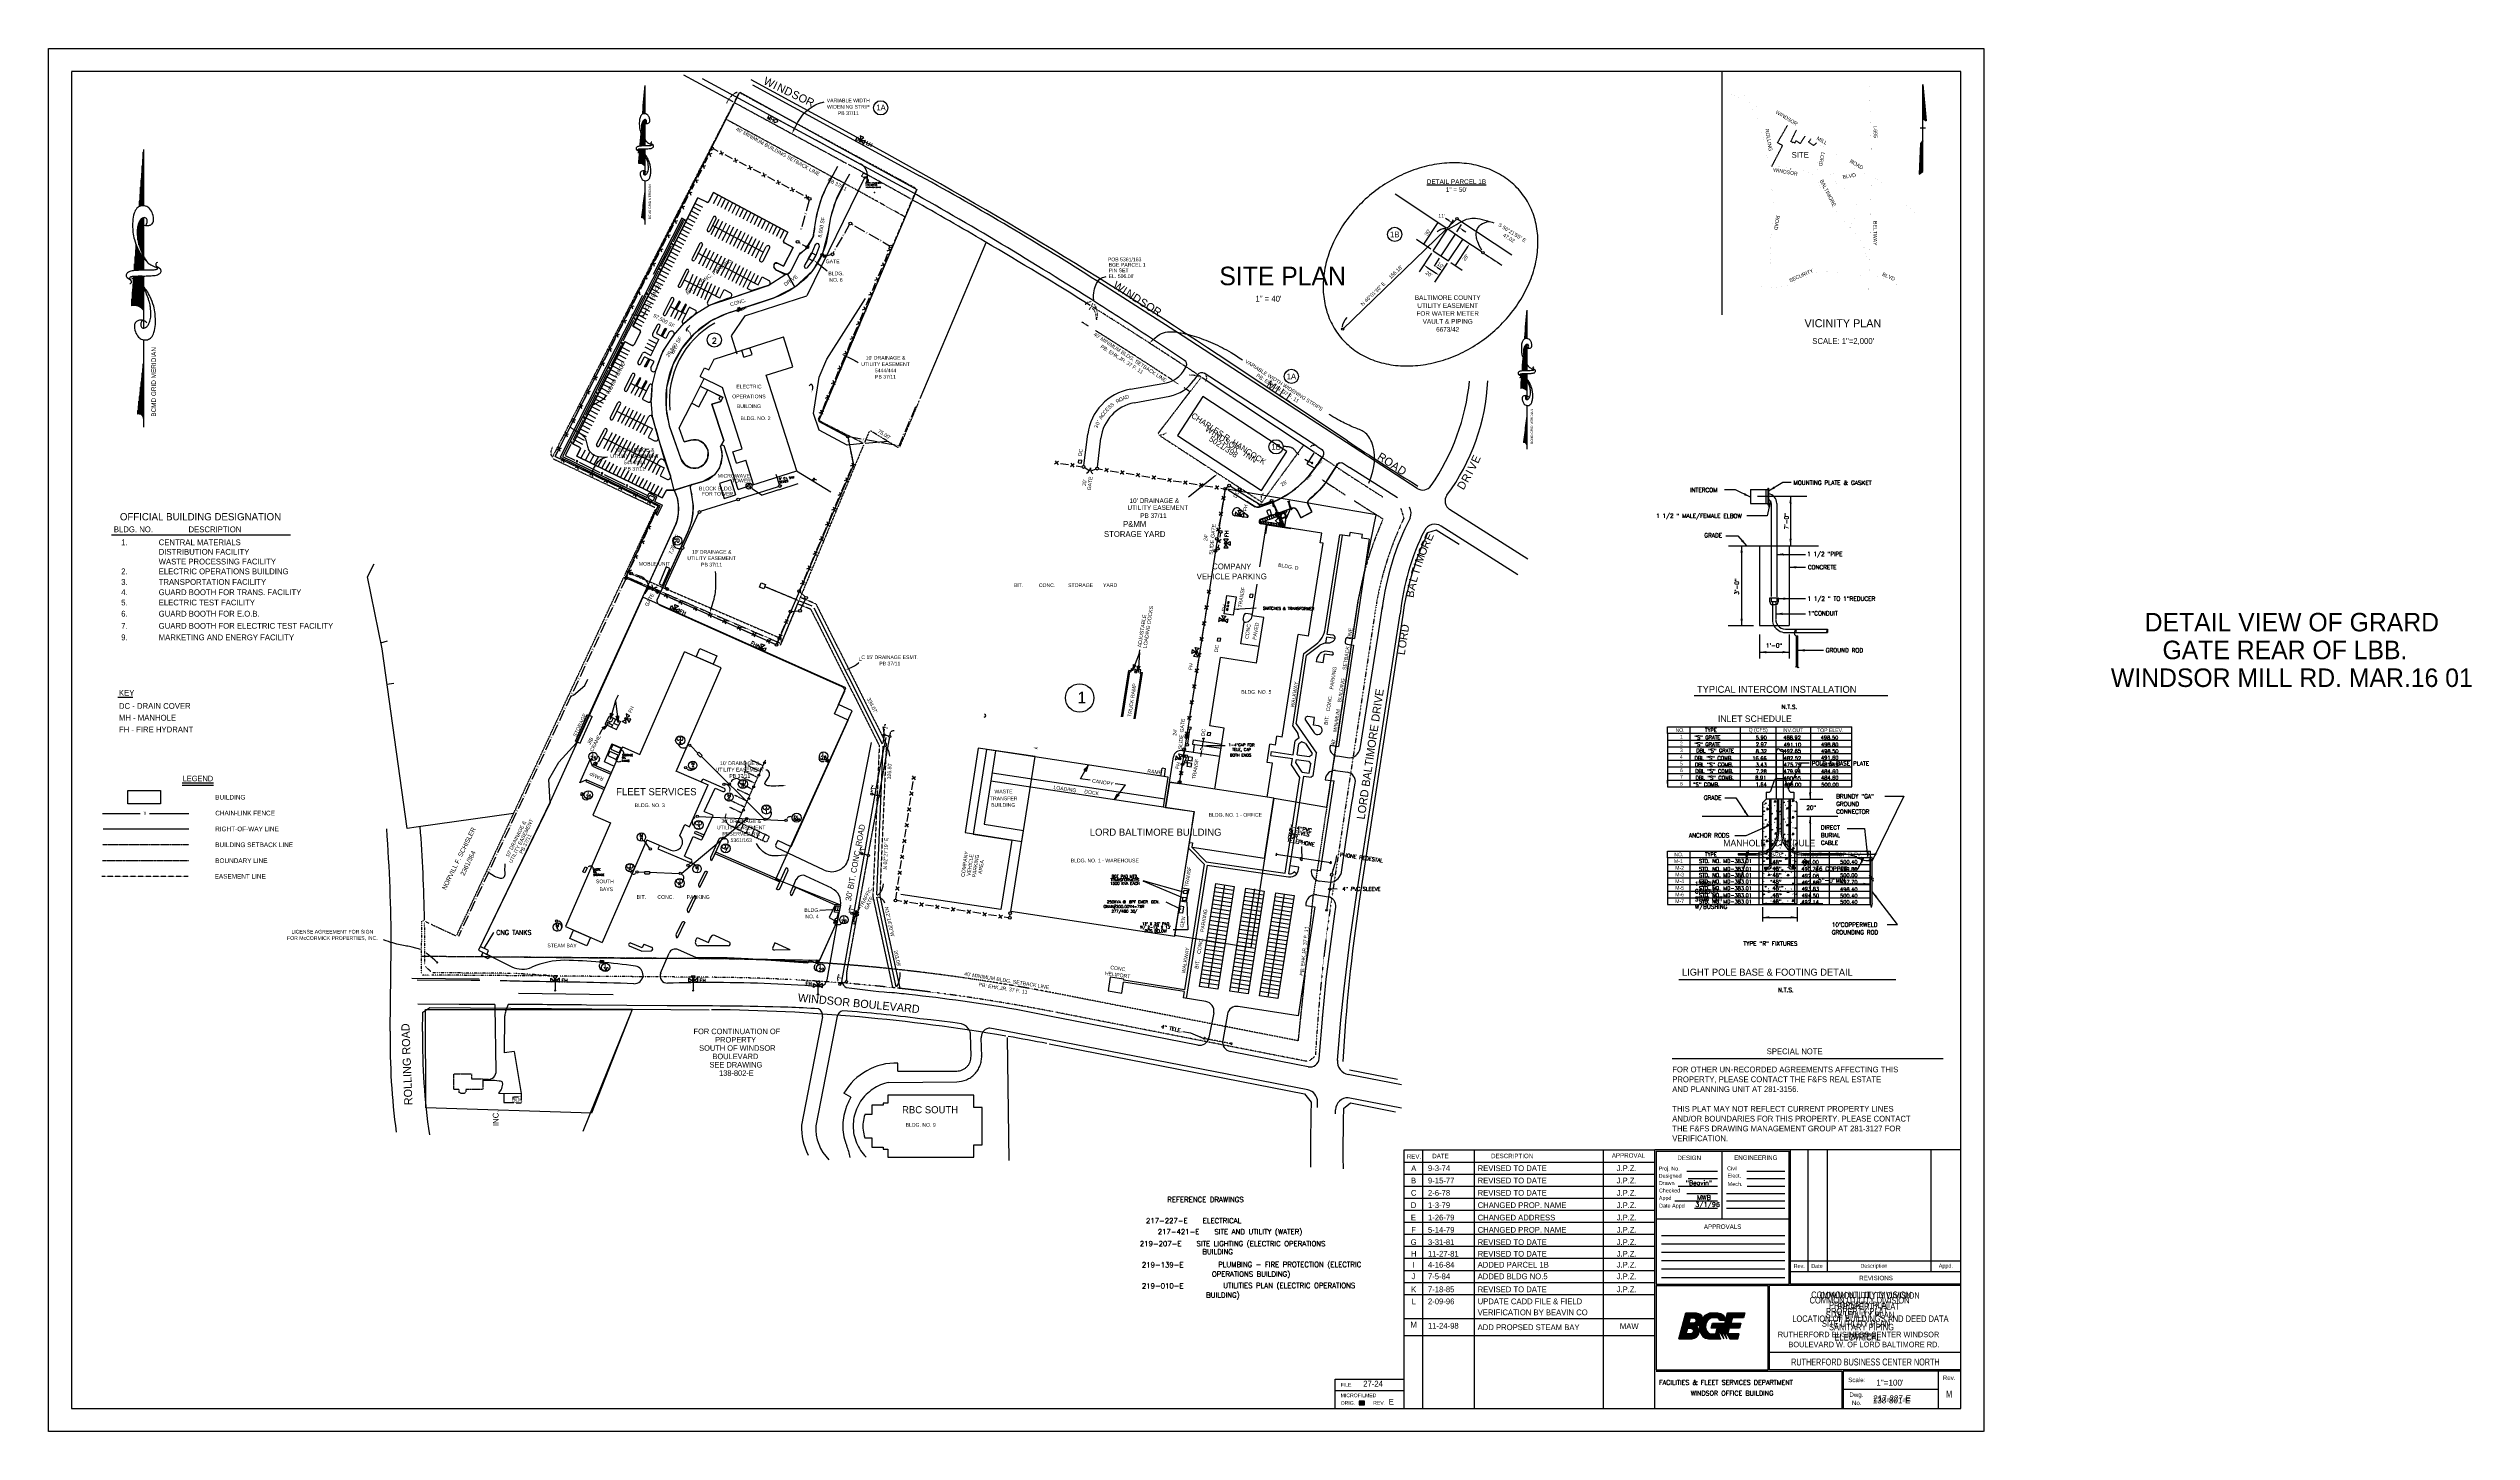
# Model space of a CAD drawing. Header units: inches. Extents: x -46627 to 16189, y -40789 to 47130.
# Drawn here: x -46627 to 16189, y -40789 to -4950 of the extents above; entities that cross this region are included whole.
import ezdxf
from ezdxf.enums import TextEntityAlignment as Align

# ---------------------------------------------------------------- set-up
doc = ezdxf.new("R2010")
doc.units = ezdxf.units.IN
doc.header["$MEASUREMENT"] = 0
for name, pattern in [('DASHDOT', [1, 0.5, -0.25, 0, -0.25]), ('DASHED', [0.75, 0.5, -0.25]), ('DASHED2', [0.375, 0.25, -0.125]), ('DIVIDE', [1.25, 0.5, -0.25, 0, -0.25, 0, -0.25]), ('DOT', [0.25, 0, -0.25]), ('HIDDEN', [0.375, 0.25, -0.125]), ('HIDDEN2', [0.1875, 0.125, -0.0625]), ('PHANTOM2', [31.25, 15.625, -3.125, 3.125, -3.125, 3.125, -3.125])]:
    doc.linetypes.add(name, pattern=pattern)
doc.layers.get('0').update_dxf_attribs({"linetype": 'CONTINUOUS'})
for name, color, linetype in [('1', 7, 'CONTINUOUS'), ('10', 7, 'CONTINUOUS'), ('11', 7, 'CONTINUOUS'), ('12', 7, 'CONTINUOUS'), ('13', 7, 'CONTINUOUS'), ('14', 7, 'CONTINUOUS'), ('15', 7, 'CONTINUOUS'), ('16', 7, 'CONTINUOUS'), ('17', 7, 'CONTINUOUS'), ('18', 7, 'CONTINUOUS'), ('19', 7, 'CONTINUOUS'), ('2', 7, 'CONTINUOUS'), ('20', 7, 'CONTINUOUS'), ('21', 7, 'CONTINUOUS'), ('25', 7, 'CONTINUOUS'), ('26', 7, 'CONTINUOUS'), ('27', 7, 'CONTINUOUS'), ('30', 7, 'CONTINUOUS'), ('31', 7, 'CONTINUOUS'), ('33', 7, 'CONTINUOUS'), ('4', 7, 'CONTINUOUS'), ('41', 7, 'CONTINUOUS'), ('42', 7, 'CONTINUOUS'), ('43', 7, 'CONTINUOUS'), ('48', 7, 'CONTINUOUS'), ('5', 7, 'CONTINUOUS'), ('55', 7, 'CONTINUOUS'), ('56', 7, 'CONTINUOUS'), ('57', 7, 'CONTINUOUS'), ('58', 7, 'CONTINUOUS'), ('59', 7, 'CONTINUOUS'), ('6', 7, 'CONTINUOUS'), ('62', 7, 'CONTINUOUS'), ('7', 7, 'CONTINUOUS'), ('8', 7, 'CONTINUOUS'), ('9', 7, 'CONTINUOUS'), ('CONSTRUCTION_CLASS', 7, 'CONTINUOUS')]:
    doc.layers.add(name, color=color, linetype=linetype)
doc.styles.add('ROMANS', font='ROMANS', dxfattribs={"height": 0.2})
doc.styles.add('txt', font='TXT', dxfattribs={"height": 0.2})
doc.dimstyles.new('MSADIM', dxfattribs={"dimtxt": 1.5, "dimasz": 1.5, "dimexe": 0.75, "dimexo": 0.75, "dimgap": 0.75, "dimtad": 0, "dimdec": 3, "dimzin": 2, "dimdsep": 46, "dimtxsty": 'txt', "dimcen": 0.75, "dimse1": 1, "dimse2": 1, "dimadec": 0, "dimazin": 0, "dimtfac": 1, "dimtdec": 3, "dimtofl": 0, "dimtmove": 0, "dimatfit": 3, "dimfxl": 1, "dimtvp": 0.75, "dimtolj": 1, "dimtzin": 2, "dimarcsym": 0})

# ---------------------------------------------------------------- blocks, each defined once
blk = doc.blocks.new('LOGO')
at = {"layer": '55', "color": 7, "linetype": 'Continuous'}
for points in [[(0, 0), (0.1049, 0.3916), (0.2617, 0.3916), (0.2988, 0.3834), (0.324, 0.3692), (0.3464, 0.3428), (0.3559, 0.3175), (0.3541, 0.3065), (0.3994, 0.3572), (0.4705, 0.3916), (0.5931, 0.3916), (0.6353, 0.3834), (0.6739, 0.3572), (0.6984, 0.3175), (0.7077, 0.275), (0.6141, 0.275), (0.6051, 0.3044), (0.5771, 0.317), (0.514, 0.317), (0.4972, 0.3149), (0.4601, 0.2966), (0.4313, 0.2645), (0.4117, 0.2195), (0.4065, 0.1734), (0.415, 0.1285), (0.438, 0.094), (0.4761, 0.0759), (0.5614, 0.0769), (0.5832, 0.1585)], [(0.6965, 0.2331), (0.7389, 0.3916), (1, 0.3916), (0.98, 0.317), (0.8122, 0.317), (0.7897, 0.2331)], [(0, 0), (0.2023, 0), (0.238, 0.0066), (0.266, 0.021), (0.2903, 0.0461), (0.304, 0.0746), (0.3092, 0.1086), (0.3035, 0.1399), (0.2876, 0.1707), (0.2617, 0.1958), (0.2911, 0.2003), (0.3178, 0.2134), (0.3148, 0.1734), (0.3153, 0.1462), (0.3278, 0.0868), (0.365, 0.0312), (0.4039, 0.0066), (0.4494, 0), (0.6337, 0), (0.5966, 0.1399), (0.6803, 0), (0.6432, 0.1399), (0.7269, 0), (0.6898, 0.1399), (0.7735, 0), (0.8951, 0), (0.915, 0.0746), (0.7479, 0.0769), (0.7697, 0.1585)], [(0.1357, 0.1585), (0.1889, 0.155), (0.2101, 0.1462), (0.2224, 0.1165), (0.2101, 0.0869), (0.1804, 0.0746), (0.1132, 0.0746), (0.1357, 0.1585)], [(0.1782, 0.317), (0.2279, 0.3149), (0.2482, 0.3065), (0.2648, 0.275), (0.2525, 0.2454), (0.2229, 0.2331), (0.1557, 0.2331), (0.1782, 0.317)], [(0.51, 0.2331), (0.9389, 0.2331), (0.9189, 0.1585), (0.49, 0.1585), (0.51, 0.2331)]]:
    blk.add_lwpolyline(points, dxfattribs=at)
blk.add_point((0.6337, 0), dxfattribs=at)
for points in [[(0.1049, 0.3916), (0, 0), (0.1782, 0.317), (0.1132, 0.0746)], [(0.1049, 0.3916), (0.2617, 0.3916), (0.1782, 0.317)], [(0.1782, 0.317), (0.2279, 0.3149), (0.2617, 0.3916)], [(0.2617, 0.3916), (0.2988, 0.3834), (0.2279, 0.3149)], [(0.2988, 0.3834), (0.2279, 0.3149), (0.324, 0.3692)], [(0.324, 0.3692), (0.2279, 0.3149), (0.3464, 0.3428), (0.2482, 0.3065)], [(0.4705, 0.3916), (0.4972, 0.3149), (0.3994, 0.3572), (0.4601, 0.2966)], [(0.4705, 0.3916), (0.514, 0.317), (0.4972, 0.3149)], [(0.5771, 0.317), (0.514, 0.317), (0.5931, 0.3916), (0.4705, 0.3916)], [(0.6051, 0.3044), (0.5771, 0.317), (0.6353, 0.3834), (0.5931, 0.3916)], [(0.6051, 0.3044), (0.6739, 0.3572), (0.6353, 0.3834)], [(0.6965, 0.2331), (0.7389, 0.3916), (0.7897, 0.2331), (0.8122, 0.317)], [(0.7389, 0.3916), (0.8122, 0.317), (1, 0.3916), (0.98, 0.317)], [(0.1132, 0.0746), (0.1804, 0.0746), (0, 0), (0.2023, 0)], [(0.1357, 0.1585), (0.1557, 0.2331), (0.1889, 0.155), (0.2229, 0.2331)], [(0.1804, 0.0746), (0.2101, 0.0869), (0.2023, 0), (0.238, 0.0066)], [(0.1889, 0.155), (0.2229, 0.2331), (0.2101, 0.1462), (0.2617, 0.1958)], [(0.2101, 0.1462), (0.2617, 0.1958), (0.2224, 0.1165), (0.2876, 0.1707)], [(0.2224, 0.1165), (0.2903, 0.0461), (0.2101, 0.0869), (0.266, 0.021)], [(0.2101, 0.0869), (0.266, 0.021), (0.238, 0.0066)], [(0.2224, 0.1165), (0.2876, 0.1707), (0.3035, 0.1399)], [(0.2224, 0.1165), (0.3035, 0.1399), (0.3092, 0.1086)], [(0.2224, 0.1165), (0.304, 0.0746), (0.2903, 0.0461)], [(0.2224, 0.1165), (0.3092, 0.1086), (0.304, 0.0746)], [(0.2525, 0.2454), (0.2229, 0.2331), (0.2911, 0.2003), (0.2617, 0.1958)], [(0.2482, 0.3065), (0.3464, 0.3428), (0.3559, 0.3175)], [(0.2482, 0.3065), (0.2648, 0.275), (0.3559, 0.3175), (0.3541, 0.3065)], [(0.2648, 0.275), (0.2525, 0.2454), (0.3178, 0.2134), (0.2911, 0.2003)], [(0.3541, 0.3065), (0.2648, 0.275), (0.3178, 0.2134)], [(0.3178, 0.2134), (0.4065, 0.1734), (0.3153, 0.1462)], [(0.3153, 0.1462), (0.3278, 0.0868), (0.4065, 0.1734), (0.415, 0.1285)], [(0.3541, 0.3065), (0.4065, 0.1734), (0.3178, 0.2134)], [(0.415, 0.1285), (0.3278, 0.0868), (0.438, 0.094), (0.365, 0.0312)], [(0.4601, 0.2966), (0.3994, 0.3572), (0.4313, 0.2645), (0.3541, 0.3065)], [(0.4065, 0.1734), (0.4117, 0.2195), (0.3541, 0.3065)], [(0.3541, 0.3065), (0.4313, 0.2645), (0.4117, 0.2195)], [(0.438, 0.094), (0.365, 0.0312), (0.4039, 0.0066)], [(0.4039, 0.0066), (0.438, 0.094), (0.4494, 0), (0.4761, 0.0759)], [(0.4761, 0.0759), (0.4494, 0), (0.5614, 0.0769), (0.6337, 0)], [(0.51, 0.2331), (0.49, 0.1585), (0.9389, 0.2331), (0.9189, 0.1585)], [(0.6337, 0), (0.5966, 0.1399), (0.5614, 0.0769), (0.5782, 0.1399)], [(0.5832, 0.1585), (0.5782, 0.1399), (0.7697, 0.1585), (0.7647, 0.1399)], [(0.5966, 0.1399), (0.6803, 0), (0.6432, 0.1399)], [(0.6984, 0.3175), (0.6141, 0.275), (0.6739, 0.3572), (0.6051, 0.3044)], [(0.7077, 0.275), (0.6141, 0.275), (0.6984, 0.3175)], [(0.6432, 0.1399), (0.7269, 0), (0.6898, 0.1399)], [(0.6898, 0.1399), (0.7735, 0), (0.7479, 0.0769)], [(0.6898, 0.1399), (0.7479, 0.0769), (0.7647, 0.1399)], [(0.7479, 0.0769), (0.7735, 0), (0.915, 0.0746), (0.8951, 0)]]:
    blk.add_solid(points, dxfattribs=at)
blk = doc.blocks.new('CRV_NU')
at = {"layer": 'CONSTRUCTION_CLASS', "color": 134, "linetype": 'Continuous'}
blk.add_point((0, 0), dxfattribs=at)
at = {"layer": '7', "color": 5, "linetype": 'Continuous', "style": 'txt', "flags": 1}
for tag in ['CRVBRG', 'CRVCHD', 'CRVRAD', 'CRVLOT', 'CRVLEN', 'CRVTAN', 'CRVDLT']:
    blk.add_attdef(tag, (0, 0), '', height=0.0019, rotation=89.3967, dxfattribs=at)
blk = doc.blocks.new('STOCK')
at = {"layer": '16', "color": 6, "linetype": 'Continuous'}
for p, q in [((0.025, 0.025), (-0.025, 0.025)), ((-0.025, 0.025), (-0.025, -0.025)), ((0.025, -0.025), (0.025, 0.025)), ((-0.025, -0.025), (0.025, -0.025))]:
    blk.add_line(p, q, dxfattribs=at)
blk = doc.blocks.new('BWIRE')
at = {"layer": '16', "color": 6, "linetype": 'Continuous', "style": 'txt'}
blk.add_text('x', height=0.0833, dxfattribs=at).set_placement((0, -0.0282), align=Align.CENTER)
blk = doc.blocks.new('*O55')
at = {"layer": '6', "color": 7, "linetype": 'Continuous', "style": 'ROMANS'}
blk.add_text('CNG TANKS', height=10, dxfattribs=at).set_placement((5, 5), align=Align.TOP_LEFT)
blk = doc.blocks.new('HR')
at = {"layer": '62', "color": 32, "linetype": 'Continuous'}
blk.add_arc((-1.57, -1.83), 2.41, 49.3426, 155.0435, dxfattribs=at)
blk.add_solid([(-4.18, -1.51), (-3.76, -0.47), (-3.45, -0.67), (-3.75, -0.81)], dxfattribs=at)
blk = doc.blocks.new('FH')
at = {"layer": '19', "color": 2, "linetype": 'Continuous'}
for points in [[(-4.7, 13.5), (-4.7, 4.5), (2.3, 9.4)], [(9, 0), (0, 0), (4.9, 7)], [(14.5, 13.5), (14.5, 4.5), (7.5, 9.4)]]:
    blk.add_lwpolyline(points, close=True, dxfattribs=at)
for radius in [2.59, 2.07, 1.24, 0.497]:
    blk.add_circle((5, 9.6), radius, dxfattribs=at)
at = {"layer": '19', "color": 2, "linetype": 'Continuous', "style": 'ROMANS'}
blk.add_text('FH', height=8, dxfattribs=at).set_placement((25.3, 7.8), align=Align.MIDDLE)
blk = doc.blocks.new('ARS')
at = {"layer": '26', "color": 3, "linetype": 'Continuous'}
blk.add_solid([(0, 0), (-0.5292, 0.091), (-0.533, -0.0869), (-0.3952, 0.0009)], dxfattribs=at)
blk = doc.blocks.new('LOOP')
at = {"layer": '48', "color": 7, "linetype": 'Continuous'}
for centre, radius, start, end in [((-1.57, -1.45), 1.59, 61.39741, 88.46732), ((0.25, 2.33), 2.6, 246.1849, 262.52766), ((-0.59, 0.14), 0.467, 294.3218, 329.15046)]:
    blk.add_arc(centre, radius, start, end, dxfattribs=at)
for start_param, end_param in [(4.026231, 7.395006), (1.853309, 2.520417)]:
    blk.add_ellipse((0.02, -0.11), major_axis=(0.228, 0.074), ratio=0.529096, start_param=start_param, end_param=end_param, dxfattribs=at)
blk = doc.blocks.new('MH')
at = {"layer": '15', "color": 132, "linetype": 'Continuous'}
blk.add_lwpolyline([(13.9, 4.9), (18.8, 9.3), (23.2, 4.4), (18.3, 0)], close=True, dxfattribs=at)
at = {"layer": '15', "color": 132, "linetype": 'Continuous', "style": 'ROMANS'}
blk.add_text('MH', height=8, rotation=360, dxfattribs=at).set_placement((6.3, 4), align=Align.MIDDLE)

msp = doc.modelspace()

# ---------------------------------------------------------------- linework, layer by layer
at = {"linetype": 'Continuous', "flags": 128}
for points in [[(-30402.1568, -16396.1051), (-30501.2308, -16022.6839), (-30819.6959, -15030.3734), (-30964.9209, -14503.2445), (-31000.0144, -14064.9824), (-30977.5051, -13686.1626), (-30872.4517, -13271.0541), (-30696.288, -12805.2769), (-30420.342, -12390.746), (-30144.0969, -12063.4235), (-29849.3412, -11824.4016), (-29493.1189, -11601.5432), (-28888.6817, -11398.6088), (-28402.9612, -11235.5324), (-27967.5531, -11089.3488), (-27510.6761, -10801.9334), (-27753.6308, -10693.0187), (-27821.9127, -10613.0385), (-27800.1339, -10510.1554), (-27724.953, -10511.5645), (-27572.672, -10588.8767), (-27319.111, -10108.6204), (-27543.7928, -9989.9951), (-27572.9477, -9932.7111), (-27456.0228, -9712.7106), (-29389.1516, -8685.2999), (-29497.9891, -8899.2031), (-29525.1986, -8952.6788), (-29792.5772, -8816.6315), (-31465.8122, -12140.1947), (-31309.1544, -12238.7279), (-31278.6512, -12288.6846), (-31438.9599, -12614.402), (-31471.734, -12642.212), (-31514.3576, -12638.5427), (-31676.6096, -12555.2135), (-31689.3972, -12554.2325), (-33037.154, -15191.2115), (-32856.7544, -15283.8611), (-32838.6089, -15304.5893), (-32840.8515, -15331.9589), (-32932.7312, -15510.5951), (-30718.2284, -16591.2635), (-30609.2768, -16392.2567), (-30402.3648, -16395.4587)], [(-27468.7567, -10795.1843), (-27386.144, -10716.6395), (-27168.6584, -10295.5597), (-26990.1976, -10145.5828), (-26806.0786, -9837.423), (-26708.0812, -9250.9423), (-26567.7451, -8783.6521), (-26442.4396, -8502.2506), (-26314.8459, -8269.6652), (-25993.6891, -8444.0587), (-26226.5877, -8914.5711), (-26350.9857, -9328.4627), (-26411.0657, -9680.5132), (-26556.6724, -10254.5466), (-26813.7443, -10698.635), (-27282.2259, -11137.9545)], [(-27510.6761, -10801.9334), (-27468.7567, -10795.1843), (-27282.2259, -11137.9545), (-27818.1655, -11409.2043), (-28520.5823, -11644.1905), (-29029.473, -11814.0092), (-29444.4056, -12006.9276), (-29900.5957, -12354.5727), (-30202.8848, -12712.4702), (-30440.5954, -13148.2871), (-30601.1838, -13731.8966), (-30614.5559, -14294.4391), (-30533.8299, -14724.2361), (-30235.0388, -15582.1463), (-30133.9339, -15733.7587), (-29965.0277, -15820.3266), (-29784.4205, -15814.54), (-29616.0664, -15711.7631), (-29532.2449, -15567.2412), (-29528.9843, -15361.0147), (-29619.61, -15201.5198), (-29783.9852, -15102.5955), (-29978.1248, -15100.2935), (-30151.4048, -15143.5019), (-30278.9348, -14777.1767), (-29951.6456, -14139.9083), (-29763.7748, -14236.3955), (-29536.8104, -13794.4703), (-29146.1239, -13995.122), (-29196.56, -14093.3255), (-29426.0144, -14169.7391), (-29116.784, -15104.2343), (-29201.7008, -15264.3227), (-29158.7155, -15502.6329), (-29233.934, -15816.2915), (-29363.6196, -15993.9886), (-29661.1976, -16166.8955), (-29934.8509, -16245.7875), (-30402.1314, -16396.1841), (-30496.5267, -16047.7859), (-30640.3819, -15655.1021), (-30816.7255, -15050.8352), (-30964.9209, -14503.2445), (-31000.0144, -14064.9824), (-30977.5051, -13686.1626), (-30872.4977, -13271.0424), (-30696.288, -12805.2769), (-30420.342, -12390.746), (-30144.0969, -12063.4235), (-29850.4498, -11825.3006), (-29493.1189, -11601.5432), (-27967.5761, -11089.3557), (-27510.6761, -10801.9334), (-27468.7567, -10795.1843)], [(-31090.6295, -18876.6461), (-30567.0407, -17729.7372), (-30360.7509, -17275.737), (-30329.1077, -17183.4154), (-30298.482, -17045.8502), (-30291.1747, -16988.3327), (-30291.2807, -16774.2674), (-30323.0025, -16601.9443), (-30367.6621, -16470.8292), (-30402.0155, -16396.1468), (-29940.1364, -16247.4887), (-29983.251, -16283.1734), (-29994.6902, -16325.0691), (-29971.8488, -16431.6143), (-29914.9254, -16792.0414), (-29921.0594, -17007.5819), (-29955.5796, -17210.1393), (-30048.5754, -17479.578), (-30404.9377, -18263.1554), (-30751.0487, -19023.1114)]]:
    msp.add_lwpolyline(points, close=True, dxfattribs=at)
at = {"layer": '1', "color": 94, "linetype": 'Continuous'}
for p, q in [((-31168.3019, -5909.1213), (-31225.9427, -6650.2269)), ((-31192.1627, -6642.5505), (-31192.1627, -6215.9013)), ((-31185.1307, -6641.7129), (-31185.1307, -6125.4981)), ((-31178.0999, -6640.9149), (-31178.0999, -6035.0973)), ((-31171.0691, -6640.1169), (-31171.0691, -5944.6953)), ((-31168.3019, -5909.1213), (-31168.3019, -6639.8037)), ((-31241.3819, -7080.0573), (-31241.3819, -6906.8637)), ((-31234.3499, -7116.9621), (-31234.3499, -6880.9149)), ((-31227.3179, -7143.9573), (-31227.3179, -6859.2525)), ((-31220.2883, -6648.9417), (-31220.2883, -6577.5069)), ((-31220.2883, -7164.4653), (-31220.2883, -6847.2669)), ((-31213.2563, -6647.3445), (-31213.2563, -6487.1061)), ((-31213.2563, -7183.8093), (-31213.2563, -6835.2825)), ((-31206.2243, -6645.7461), (-31206.2243, -6396.7041)), ((-31206.2243, -7202.7813), (-31206.2243, -6823.2981)), ((-31199.1935, -6644.1477), (-31199.1935, -6306.3021)), ((-31199.1935, -7221.7557), (-31199.1935, -6815.0877)), ((-31192.1627, -7240.2813), (-31192.1627, -6810.3405)), ((-31185.1307, -7256.1789), (-31185.1307, -6805.5933)), ((-31178.0999, -7272.0741), (-31178.0999, -6800.8473)), ((-31171.0691, -7287.9693), (-31171.0691, -6796.1013)), ((-31167.1883, -6793.4805), (-31168.1795, -7474.8345)), ((-31269.0131, -7201.7469), (-31290.4295, -7482.5529)), ((-31283.5691, -7479.4245), (-31283.5691, -7392.9969)), ((-31276.5371, -7479.2541), (-31276.5371, -7301.2293)), ((-31269.5063, -7478.9709), (-31269.5063, -7209.4629)), ((-31264.4099, -7142.9469), (-31269.0131, -7201.7469)), ((-31262.4755, -7478.6877), (-31262.4755, -7147.9221)), ((-31255.4435, -7478.4045), (-31255.4435, -7166.0013)), ((-31246.3343, -6912.0261), (-31250.2667, -6962.2629)), ((-31248.4127, -7019.7885), (-31248.4127, -7000.3665)), ((-31248.4127, -7478.1213), (-31248.4127, -7184.0829)), ((-31241.3819, -7477.8381), (-31241.3819, -7202.1621)), ((-31234.3499, -7477.5549), (-31234.3499, -7214.3517)), ((-31227.3179, -7477.2717), (-31227.3179, -7226.0709)), ((-31220.2883, -7476.9885), (-31220.2883, -7237.7901)), ((-31213.2563, -7476.7053), (-31213.2563, -7249.5081)), ((-31206.2243, -7476.4221), (-31206.2243, -7261.2273)), ((-31199.1935, -7476.1401), (-31199.1935, -7272.9453)), ((-31192.1627, -7475.8569), (-31192.1627, -7282.5045)), ((-31185.1307, -7475.5737), (-31185.1307, -7291.8273)), ((-31178.0999, -7475.2905), (-31178.0999, -7301.1501)), ((-31171.0691, -7475.0073), (-31171.0691, -7310.4741)), ((-44162.9288, -7565.4179), (-44278.2116, -9047.6303)), ((-44196.5876, -9030.6023), (-44196.5876, -7998.1739)), ((-44182.5248, -9029.0063), (-44182.5248, -7817.3699)), ((-44168.462, -9027.4103), (-44168.462, -7636.5671)), ((-44162.9288, -7565.4179), (-44162.9288, -9026.7827)), ((-31296.2075, -7553.6193), (-31325.8019, -7934.1213)), ((-31325.7563, -7933.6845), (-31325.7563, -7933.5345)), ((-31318.7243, -7933.3665), (-31318.7243, -7843.1325)), ((-31311.6935, -7933.0485), (-31311.6935, -7752.7317)), ((-31304.6627, -7932.7293), (-31304.6627, -7662.3285)), ((-31297.6307, -7932.4401), (-31297.6307, -7571.9277)), ((-31290.5999, -7932.4401), (-31290.5999, -7553.2149)), ((-31283.5691, -7932.4401), (-31283.5691, -7552.7061)), ((-31276.5371, -7932.4401), (-31276.5371, -7552.1985)), ((-31269.5063, -7932.9213), (-31269.5063, -7551.6909)), ((-31262.4755, -7934.0205), (-31262.4755, -7551.1821)), ((-31255.4435, -7935.1197), (-31255.4435, -7550.6745)), ((-31248.4127, -7936.2189), (-31248.4127, -7550.1669)), ((-31241.3819, -7938.5613), (-31241.3819, -7549.6581)), ((-31234.3499, -7940.9037), (-31234.3499, -7549.5105)), ((-31227.3179, -7943.2485), (-31227.3179, -7549.5105)), ((-31220.2883, -7947.0177), (-31220.2883, -7549.5105)), ((-31213.2563, -7951.2033), (-31213.2563, -7549.5105)), ((-31206.2243, -7955.3877), (-31206.2243, -7549.5105)), ((-31199.1935, -7960.4805), (-31199.1935, -7549.5105)), ((-31192.1627, -7661.2857), (-31192.1627, -7549.5105)), ((-31192.1627, -7965.8517), (-31192.1627, -7663.5945)), ((-31185.1307, -7668.9885), (-31185.1307, -7549.5525)), ((-31185.1307, -7971.6741), (-31185.1307, -7674.4341)), ((-31178.0999, -7676.6901), (-31178.0999, -7549.6605)), ((-31178.0999, -7979.4861), (-31178.0999, -7685.2737)), ((-31171.0691, -7684.3917), (-31171.0691, -7549.7685)), ((-31171.0691, -7987.2969), (-31171.0691, -7696.1133)), ((-31168.2875, -7549.8105), (-31168.3019, -7559.2413)), ((-31168.3019, -7559.2413), (-31168.3019, -7687.4229)), ((-31168.3019, -7700.3781), (-31168.3019, -7744.6221)), ((-31168.3019, -7744.6221), (-31168.3019, -7990.3701)), ((-31168.3019, -7990.3701), (-31168.3019, -8224.4013)), ((-44252.8376, -9041.8643), (-44252.8376, -8721.3887)), ((-44238.7748, -9038.6687), (-44238.7748, -8540.5847)), ((-44224.712, -9035.4731), (-44224.712, -8359.7807)), ((-44210.6504, -9032.2775), (-44210.6504, -8178.9779)), ((-31168.3019, -8665.3701), (-31247.0519, -9340.3701)), ((-31178.0999, -9363.8373), (-31178.0999, -8749.3557)), ((-31171.0691, -9378.6813), (-31171.0691, -8689.0869)), ((-31169.1011, -8375.4729), (-31168.3019, -8665.3701)), ((-31168.3019, -8665.3701), (-31168.3019, -9396.6213)), ((-44266.9004, -9045.0599), (-44266.9004, -8902.1915)), ((-44252.8376, -10114.7939), (-44252.8376, -9417.7415)), ((-44238.7748, -10152.7403), (-44238.7748, -9393.7715)), ((-44224.712, -10190.6867), (-44224.712, -9377.3507)), ((-44210.6504, -10227.7403), (-44210.6504, -9367.8575)), ((-44196.5876, -10259.5331), (-44196.5876, -9358.3643)), ((-44182.5248, -10291.3247), (-44182.5248, -9348.8711)), ((-44168.462, -10323.1163), (-44168.462, -9339.3779)), ((-44160.7004, -9334.1375), (-44162.6828, -10696.8455)), ((-31241.3819, -9338.1813), (-31241.3819, -9291.7653)), ((-31234.3499, -9337.0365), (-31234.3499, -9231.4977)), ((-31227.3179, -9336.7341), (-31227.3179, -9171.2301)), ((-31220.2883, -9337.2597), (-31220.2883, -9110.9613)), ((-31213.2563, -9338.6349), (-31213.2563, -9050.6949)), ((-31206.2243, -9340.9221), (-31206.2243, -8990.4261)), ((-31199.1935, -9344.2437), (-31199.1935, -8930.1585)), ((-31192.1627, -9348.8109), (-31192.1627, -8869.8909)), ((-31185.1307, -9355.0329), (-31185.1307, -8809.6221)), ((-31168.3019, -9396.6213), (-31168.3019, -9509.1213)), ((-44355.1448, -10033.0703), (-44364.35, -10150.6703)), ((-44351.2748, -10704.5519), (-44351.2748, -10043.0195)), ((-44318.9936, -9571.2299), (-44326.8584, -9671.7023)), ((-44323.1504, -9786.7547), (-44323.1504, -9747.9095)), ((-44309.0876, -9907.2911), (-44309.0876, -9560.9039)), ((-44295.0248, -9981.1007), (-44295.0248, -9509.0075)), ((-44280.962, -10035.0899), (-44280.962, -9465.6815)), ((-44266.9004, -10076.1059), (-44266.9004, -9441.7115)), ((-44364.35, -10150.6703), (-44407.184, -10712.2823)), ((-44393.462, -10706.0243), (-44393.462, -10533.1703)), ((-44379.4004, -10705.6847), (-44379.4004, -10349.6363)), ((-44365.3376, -10705.1183), (-44365.3376, -10166.1023)), ((-44337.212, -10703.9855), (-44337.212, -10079.1803)), ((-44323.1504, -10703.4191), (-44323.1504, -10115.3411)), ((-44309.0876, -10702.8539), (-44309.0876, -10151.5019)), ((-44295.0248, -10702.2875), (-44295.0248, -10175.8811)), ((-44280.962, -10701.7211), (-44280.962, -10199.3183)), ((-44266.9004, -10701.1547), (-44266.9004, -10222.7555)), ((-44252.8376, -10700.5883), (-44252.8376, -10246.1927)), ((-44238.7748, -10700.0219), (-44238.7748, -10269.6311)), ((-44224.712, -10699.4567), (-44224.712, -10293.0683)), ((-44210.6504, -10698.8903), (-44210.6504, -10312.1843)), ((-44196.5876, -10698.3239), (-44196.5876, -10330.8311)), ((-44182.5248, -10697.7575), (-44182.5248, -10349.4779)), ((-44168.462, -10697.1911), (-44168.462, -10368.1235)), ((-44418.74, -10854.4151), (-44477.9288, -11615.4179)), ((-44449.712, -11613.2723), (-44449.712, -11252.6387)), ((-44435.6504, -11612.6351), (-44435.6504, -11071.8347)), ((-44421.5876, -11612.0567), (-44421.5876, -10891.0307)), ((-44407.5248, -11612.0567), (-44407.5248, -10853.6051)), ((-44393.462, -11612.0567), (-44393.462, -10852.5887)), ((-44379.4004, -11612.0567), (-44379.4004, -10851.5735)), ((-44365.3376, -11613.0203), (-44365.3376, -10850.5571)), ((-44351.2748, -11615.2187), (-44351.2748, -10849.5407)), ((-44337.212, -11617.4159), (-44337.212, -10848.5255)), ((-44323.1504, -11619.6131), (-44323.1504, -10847.5091)), ((-44309.0876, -11624.2979), (-44309.0876, -10846.4927)), ((-44295.0248, -11628.9851), (-44295.0248, -10846.1975)), ((-44280.962, -11633.6723), (-44280.962, -10846.1975)), ((-44266.9004, -11641.2119), (-44266.9004, -10846.1975)), ((-44252.8376, -11649.5831), (-44252.8376, -10846.1975)), ((-44238.7748, -11657.9531), (-44238.7748, -10846.1975)), ((-44224.712, -11668.1375), (-44224.712, -10846.1975)), ((-44210.6504, -11069.7479), (-44210.6504, -10846.1975)), ((-44210.6504, -11678.8799), (-44210.6504, -11074.3655)), ((-44196.5876, -11085.1523), (-44196.5876, -10846.2827)), ((-44196.5876, -11690.5247), (-44196.5876, -11096.0447)), ((-44182.5248, -11100.5567), (-44182.5248, -10846.4975)), ((-44182.5248, -11706.1475), (-44182.5248, -11117.7239)), ((-44168.462, -11115.9599), (-44168.462, -10846.7123)), ((-44168.462, -11721.7703), (-44168.462, -11139.4031)), ((-44162.9012, -10846.7975), (-44162.9288, -10865.6603)), ((-44162.9288, -10865.6603), (-44162.9288, -11122.0223)), ((-44162.9288, -11147.9339), (-44162.9288, -11236.4207)), ((-44162.9288, -11236.4207), (-44162.9288, -11727.9179)), ((-44477.8376, -11614.5467), (-44477.8376, -11614.2455)), ((-44463.7748, -11613.9095), (-44463.7748, -11433.4415)), ((-44162.9288, -11727.9179), (-44162.9288, -12195.9779)), ((-8302.3856, -11733.6047, -0.0048), (-8360.0264, -12474.7103, -0.0048)), ((-8312.1836, -12465.3983, -0.0048), (-8312.1836, -11859.5807, -0.0048)), ((-8305.1528, -12464.6003, -0.0048), (-8305.1528, -11769.1787, -0.0048)), ((-8302.3856, -11733.6047, -0.0048), (-8302.3856, -12464.2871, -0.0048)), ((-44164.5272, -12498.1223), (-44162.9288, -13077.9179)), ((-8354.372, -12473.4251, -0.0048), (-8354.372, -12401.9903, -0.0048)), ((-8347.34, -12471.8279, -0.0048), (-8347.34, -12311.5895, -0.0048)), ((-8340.308, -12470.2295, -0.0048), (-8340.308, -12221.1875, -0.0048)), ((-8333.2772, -12468.6311, -0.0048), (-8333.2772, -12130.7855, -0.0048)), ((-8326.2464, -12467.0339, -0.0048), (-8326.2464, -12040.3847, -0.0048)), ((-8319.2144, -12466.1963, -0.0048), (-8319.2144, -11949.9815, -0.0048)), ((-44162.9288, -13077.9179), (-44320.4288, -14427.9179)), ((-44168.462, -14504.5379), (-44168.462, -13125.3503)), ((-44162.9288, -13077.9179), (-44162.9288, -14540.4179)), ((-8403.0968, -13026.2303, -0.0048), (-8424.5132, -13307.0363, -0.0048)), ((-8410.6208, -13303.7375, -0.0048), (-8410.6208, -13125.7127, -0.0048)), ((-8403.59, -13303.4543, -0.0048), (-8403.59, -13033.9463, -0.0048)), ((-8398.4936, -12967.4303, -0.0048), (-8403.0968, -13026.2303, -0.0048)), ((-8396.5592, -13303.1711, -0.0048), (-8396.5592, -12972.4055, -0.0048)), ((-8389.5272, -13302.8879, -0.0048), (-8389.5272, -12990.4847, -0.0048)), ((-8380.418, -12736.5095, -0.0048), (-8384.3504, -12786.7463, -0.0048)), ((-8382.4964, -12844.2719, -0.0048), (-8382.4964, -12824.8499, -0.0048)), ((-8382.4964, -13302.6047, -0.0048), (-8382.4964, -13008.5663, -0.0048)), ((-8375.4656, -12904.5407, -0.0048), (-8375.4656, -12731.3471, -0.0048)), ((-8375.4656, -13302.3215, -0.0048), (-8375.4656, -13026.6455, -0.0048)), ((-8368.4336, -12941.4455, -0.0048), (-8368.4336, -12705.3983, -0.0048)), ((-8368.4336, -13302.0383, -0.0048), (-8368.4336, -13038.8351, -0.0048)), ((-8361.4016, -12968.4407, -0.0048), (-8361.4016, -12683.7359, -0.0048)), ((-8361.4016, -13301.7551, -0.0048), (-8361.4016, -13050.5543, -0.0048)), ((-8354.372, -12988.9487, -0.0048), (-8354.372, -12671.7503, -0.0048)), ((-8354.372, -13301.4719, -0.0048), (-8354.372, -13062.2735, -0.0048)), ((-8347.34, -13008.2927, -0.0048), (-8347.34, -12659.7659, -0.0048)), ((-8347.34, -13301.1887, -0.0048), (-8347.34, -13073.9915, -0.0048)), ((-8340.308, -13027.2647, -0.0048), (-8340.308, -12647.7815, -0.0048)), ((-8340.308, -13300.9055, -0.0048), (-8340.308, -13085.7107, -0.0048)), ((-8333.2772, -13046.2391, -0.0048), (-8333.2772, -12639.5711, -0.0048)), ((-8333.2772, -13300.6235, -0.0048), (-8333.2772, -13097.4287, -0.0048)), ((-8326.2464, -13064.7647, -0.0048), (-8326.2464, -12634.8239, -0.0048)), ((-8326.2464, -13300.3403, -0.0048), (-8326.2464, -13106.9879, -0.0048)), ((-8319.2144, -13080.6623, -0.0048), (-8319.2144, -12630.0767, -0.0048)), ((-8319.2144, -13300.0571, -0.0048), (-8319.2144, -13116.3107, -0.0048)), ((-8312.1836, -13096.5575, -0.0048), (-8312.1836, -12625.3307, -0.0048)), ((-8312.1836, -13299.7739, -0.0048), (-8312.1836, -13125.6335, -0.0048)), ((-8305.1528, -13112.4527, -0.0048), (-8305.1528, -12620.5847, -0.0048)), ((-8305.1528, -13299.4907, -0.0048), (-8305.1528, -13134.9575, -0.0048)), ((-8301.272, -12617.9639, -0.0048), (-8302.2632, -13299.3179, -0.0048)), ((-44238.7748, -14429.0219), (-44238.7748, -13728.0287)), ((-44224.712, -14435.6627), (-44224.712, -13607.4935)), ((-44210.6504, -14444.7983), (-44210.6504, -13486.9571)), ((-44196.5876, -14457.2423), (-44196.5876, -13366.4219)), ((-44182.5248, -14474.8511), (-44182.5248, -13245.8867)), ((-8430.2912, -13378.1027, -0.0048), (-8459.8856, -13758.6047, -0.0048)), ((-8459.84, -13758.1679, -0.0048), (-8459.84, -13758.0179, -0.0048)), ((-8452.808, -13757.8499, -0.0048), (-8452.808, -13667.6159, -0.0048)), ((-8445.7772, -13757.5319, -0.0048), (-8445.7772, -13577.2151, -0.0048)), ((-8438.7464, -13757.2127, -0.0048), (-8438.7464, -13486.8119, -0.0048)), ((-8431.7144, -13756.9235, -0.0048), (-8431.7144, -13396.4111, -0.0048)), ((-8424.6836, -13756.9235, -0.0048), (-8424.6836, -13377.6983, -0.0048)), ((-8417.6528, -13303.9079, -0.0048), (-8417.6528, -13217.4803, -0.0048)), ((-8417.6528, -13756.9235, -0.0048), (-8417.6528, -13377.1895, -0.0048)), ((-8410.6208, -13756.9235, -0.0048), (-8410.6208, -13376.6819, -0.0048)), ((-8403.59, -13757.4047, -0.0048), (-8403.59, -13376.1743, -0.0048)), ((-8396.5592, -13758.5039, -0.0048), (-8396.5592, -13375.6655, -0.0048)), ((-8389.5272, -13759.6031, -0.0048), (-8389.5272, -13375.1579, -0.0048)), ((-8382.4964, -13760.7023, -0.0048), (-8382.4964, -13374.6503, -0.0048)), ((-8375.4656, -13763.0447, -0.0048), (-8375.4656, -13374.1415, -0.0048)), ((-8368.4336, -13765.3871, -0.0048), (-8368.4336, -13373.9939, -0.0048)), ((-8361.4016, -13767.7319, -0.0048), (-8361.4016, -13373.9939, -0.0048)), ((-8354.372, -13771.5011, -0.0048), (-8354.372, -13373.9939, -0.0048)), ((-8347.34, -13775.6867, -0.0048), (-8347.34, -13373.9939, -0.0048)), ((-8340.308, -13779.8711, -0.0048), (-8340.308, -13373.9939, -0.0048)), ((-8333.2772, -13784.9639, -0.0048), (-8333.2772, -13373.9939, -0.0048)), ((-8326.2464, -13485.7691, -0.0048), (-8326.2464, -13373.9939, -0.0048)), ((-8326.2464, -13790.3351, -0.0048), (-8326.2464, -13488.0779, -0.0048)), ((-8319.2144, -13493.4719, -0.0048), (-8319.2144, -13374.0359, -0.0048)), ((-8319.2144, -13796.1575, -0.0048), (-8319.2144, -13498.9175, -0.0048)), ((-8312.1836, -13501.1735, -0.0048), (-8312.1836, -13374.1439, -0.0048)), ((-8312.1836, -13803.9695, -0.0048), (-8312.1836, -13509.7571, -0.0048)), ((-8305.1528, -13508.8751, -0.0048), (-8305.1528, -13374.2519, -0.0048)), ((-8305.1528, -13811.7803, -0.0048), (-8305.1528, -13520.5967, -0.0048)), ((-8302.3712, -13374.2939, -0.0048), (-8302.3856, -13383.7247, -0.0048)), ((-8302.3856, -13383.7247, -0.0048), (-8302.3856, -13511.9063, -0.0048)), ((-8302.3856, -13524.8615, -0.0048), (-8302.3856, -13569.1055, -0.0048)), ((-8302.3856, -13569.1055, -0.0048), (-8302.3856, -13814.8535, -0.0048)), ((-8302.3856, -13814.8535, -0.0048), (-8302.3856, -14048.8847, -0.0048)), ((-44309.0876, -14423.5379), (-44309.0876, -14330.7071)), ((-44295.0248, -14421.2507), (-44295.0248, -14210.1719)), ((-44280.962, -14420.6459), (-44280.962, -14089.6367)), ((-44266.9004, -14421.6959), (-44266.9004, -13969.1003)), ((-44252.8376, -14424.4451), (-44252.8376, -13848.5651)), ((-8303.1848, -14199.9563, -0.0048), (-8302.3856, -14489.8535, -0.0048)), ((-44162.9288, -14540.4179), (-44162.9288, -14765.4179)), ((-8302.3856, -14489.8535, -0.0048), (-8381.1356, -15164.8535, -0.0048)), ((-8368.4336, -15161.5199, -0.0048), (-8368.4336, -15055.9811, -0.0048)), ((-8361.4016, -15161.2175, -0.0048), (-8361.4016, -14995.7135, -0.0048)), ((-8354.372, -15161.7431, -0.0048), (-8354.372, -14935.4447, -0.0048)), ((-8347.34, -15163.1183, -0.0048), (-8347.34, -14875.1783, -0.0048)), ((-8340.308, -15165.4055, -0.0048), (-8340.308, -14814.9095, -0.0048)), ((-8333.2772, -15168.7271, -0.0048), (-8333.2772, -14754.6419, -0.0048)), ((-8326.2464, -15173.2943, -0.0048), (-8326.2464, -14694.3743, -0.0048)), ((-8319.2144, -15179.5163, -0.0048), (-8319.2144, -14634.1055, -0.0048)), ((-8312.1836, -15188.3207, -0.0048), (-8312.1836, -14573.8391, -0.0048)), ((-8305.1528, -15203.1647, -0.0048), (-8305.1528, -14513.5703, -0.0048)), ((-8302.3856, -14489.8535, -0.0048), (-8302.3856, -15221.1047, -0.0048)), ((-8375.4656, -15162.6647, -0.0048), (-8375.4656, -15116.2487, -0.0048)), ((-8302.3856, -15221.1047, -0.0048), (-8302.3856, -15333.6047, -0.0048))]:
    msp.add_line(p, q, dxfattribs=at)
for points in [[(-31198.7301, -6861.503, 0.0777356466), (-31173.1626, -6882.1075, 0.0796204659), (-31143.1979, -6893.5321, 0.0962663443), (-31101.4643, -6894.0916, 0.1007523099), (-31064.3882, -6879.3104, 0.2244856028), (-31038.8285, -6837.524, 0.1125499066), (-31049.8094, -6743.9754, 0.1005634104), (-31090.4678, -6676.3705, 0.1348784681), (-31140.6772, -6644.8394, 0.1327192386), (-31206.0239, -6642.9626, 0.1552289697), (-31254.1776, -6672.0361, 0.1016164731), (-31289.4836, -6734.1196, 0.067277925), (-31308.7047, -6839.6373, 0.0343322523), (-31305.4669, -6981.5867, 0.050353936), (-31286.9622, -7076.7443, 0.0325413136), (-31242.2799, -7196.2683, 0.0449880684), (-31196.9586, -7276.7764, 0.025545503), (-31166.3493, -7316.7317, 0.0171166609), (-31115.7703, -7372.233, 0.0656498869), (-31074.6806, -7404.5481, 0.0424676436), (-31002.112, -7439.6411)], [(-31142.6118, -6893.6525, 0.0769188742), (-31128.6036, -6875.832, 0.0805271962), (-31121.1355, -6855.4963, 0.0886953119), (-31120.6668, -6822.7512, 0.1418973975), (-31129.5767, -6804.0456, 0.1529729411), (-31146.5251, -6793.8687, 0.1264464472), (-31170.2658, -6794.2103, 0.1201220442), (-31194.0465, -6807.3579, 0.0804829264), (-31218.9087, -6838.9965, 0.0673610699), (-31241.9955, -6898.3615, 0.059891392), (-31250.3317, -6969.4469, 0.0281993261), (-31244.817, -7062.357, 0.039093553), (-31231.8766, -7128.2849, 0.0168312537), (-31218.2403, -7171.5048, 0.0086512918), (-31187.4683, -7254.1122, 0.0362498219), (-31167.5296, -7295.7754, 0.0215779568), (-31126.2181, -7361.3803)], [(-31167.1068, -7474.848, 0.0048209034), (-31199.2945, -7474.9744, 0.00885002), (-31216.8207, -7475.5226, 0.0057721709), (-31282.1119, -7479.4782, 0.010588181), (-31317.6186, -7482.7982, 0.0712062969), (-31346.8981, -7490.48, 0.0649752149), (-31375.5209, -7507.1937, 0.1036148156), (-31390.9802, -7525.3252, 0.1571158229), (-31393.955, -7540.9755, 0.0844483549), (-31388.8872, -7557.814, 0.1190217886), (-31380.8147, -7567.4421), (-31348.3955, -7591.2009), (-31330.2119, -7604.6637)], [(-31167.1069, -7549.1537, 0.0048209034), (-31134.9192, -7549.0273, 0.00885002), (-31117.3929, -7548.4791, 0.0057721709), (-31052.1018, -7544.5234, 0.010588181), (-31016.595, -7541.2035, 0.0712062969), (-30987.3156, -7533.5217, 0.0649752149), (-30958.6928, -7516.808, 0.1036148156), (-30943.2335, -7498.6765, 0.1571158229), (-30940.2586, -7483.0262, 0.0844483549), (-30945.3264, -7466.1877, 0.1190217886), (-30953.3987, -7456.5597), (-30985.8179, -7432.8009), (-31004.0027, -7419.3381)], [(-30989.2197, -7375.9716, 0.155221696), (-31006.4511, -7385.6934, 0.230744731), (-31010.4384, -7398.7878, 0.0397883521), (-31007.6345, -7410.3708, 0.0407892964), (-31003.1225, -7421.0855, 0.0536495119), (-30997.7292, -7429.1877, -0.0675427647), (-30992.336, -7437.2899, -0.1598881293), (-30990.2473, -7452.6304, -0.2043888242), (-30997.0407, -7462.8873, -0.0673978152), (-31007.2157, -7467.7772, -0.0522147937), (-31021.4443, -7470.796, -0.0135773626), (-31046.6742, -7472.7572, -0.0050271603), (-31114.9544, -7475.5149, -0.0107756071), (-31132.9034, -7475.6722, -0.0056528423), (-31167.1068, -7474.848)], [(-31344.9939, -7648.0301, 0.155221696), (-31327.7625, -7638.3082, 0.230744731), (-31323.7752, -7625.2139, 0.0397883521), (-31326.5791, -7613.6309, 0.0407892964), (-31331.0912, -7602.9162, 0.0536495119), (-31336.4844, -7594.8139, -0.0675427647), (-31341.8776, -7586.7117, -0.1598881293), (-31343.9664, -7571.3713, -0.2043888242), (-31337.173, -7561.1143, -0.0673978152), (-31326.9979, -7556.2244, -0.0522147937), (-31312.7693, -7553.2057, -0.0135773626), (-31287.5394, -7551.2445, -0.0050271603), (-31219.2592, -7548.4867, -0.0107756071), (-31201.3102, -7548.3294, -0.0056528423), (-31167.1068, -7549.1537)], [(-31124.8242, -8155.4956, 0.0777356466), (-31150.3917, -8134.8911, 0.0796204659), (-31180.3564, -8123.4665, 0.0962663443), (-31222.09, -8122.907, 0.1007523099), (-31259.1662, -8137.6882, 0.2244856028), (-31284.7258, -8179.4746, 0.1125499066), (-31273.7449, -8273.0233, 0.1005634104), (-31233.0866, -8340.6281, 0.1348784681), (-31182.8771, -8372.1592, 0.1327192386), (-31117.5304, -8374.036, 0.1552289697), (-31069.3768, -8344.9626, 0.1016164731), (-31034.0707, -8282.879, 0.067277925), (-31014.8496, -8177.3613, 0.0343322523), (-31018.0875, -8035.4119, 0.050353936), (-31036.5922, -7940.2543, 0.0325413136), (-31081.2744, -7820.7303, 0.0449880684), (-31126.5957, -7740.2222, 0.025545503), (-31157.2051, -7700.2669, 0.0171166609), (-31207.7841, -7644.7656, 0.0656498869), (-31248.8737, -7612.4505, 0.0424676436), (-31321.4423, -7577.3575)], [(-31180.9426, -8123.3461, 0.0769188742), (-31194.9508, -8141.1666, 0.0805271962), (-31202.4188, -8161.5023, 0.0886953119), (-31202.8875, -8194.2475, 0.1418973975), (-31193.9776, -8212.953, 0.1529729411), (-31177.0292, -8223.1299, 0.1264464472), (-31153.2886, -8222.7884, 0.1201220442), (-31129.5079, -8209.6407, 0.0804829264), (-31104.6456, -8178.0021, 0.0673610699), (-31081.5589, -8118.6371, 0.059891392), (-31073.2226, -8047.5517, 0.0281993261), (-31078.7374, -7954.6416, 0.039093553), (-31091.6778, -7888.7137, 0.0168312537), (-31105.3141, -7845.4938, 0.0086512918), (-31136.0861, -7762.8864, 0.0362498219), (-31156.0247, -7721.2233, 0.0215779568), (-31197.3362, -7655.6183)], [(-44223.7852, -9470.1826, 0.0777356466), (-44172.6502, -9511.3916, 0.0796204659), (-44112.7208, -9534.2407, 0.0962663443), (-44029.2535, -9535.3598, 0.1007523099), (-43955.1013, -9505.7974, 0.2244856028), (-43903.982, -9422.2246, 0.1125499066), (-43925.9439, -9235.1273, 0.1005634104), (-44007.2605, -9099.9176, 0.1348784681), (-44107.6793, -9036.8553, 0.1327192386), (-44238.3728, -9033.1017, 0.1552289697), (-44334.6801, -9091.2487, 0.1016164731), (-44405.2921, -9215.4157, 0.067277925), (-44443.7344, -9426.4511, 0.0343322523), (-44437.2587, -9710.35, 0.050353936), (-44400.2493, -9900.6652, 0.0325413136), (-44310.8848, -10139.7132, 0.0449880684), (-44220.2421, -10300.7294, 0.025545503), (-44159.0235, -10380.6399, 0.0171166609), (-44057.8655, -10491.6426, 0.0656498869), (-43975.6861, -10556.2727, 0.0424676436), (-43830.549, -10626.4588)], [(-44111.5485, -9534.4815, 0.0769188742), (-44083.5321, -9498.8406, 0.0805271962), (-44068.596, -9458.1691, 0.0886953119), (-44067.6587, -9392.6789, 0.1418973975), (-44085.4784, -9355.2678, 0.1529729411), (-44119.3752, -9334.9139, 0.1264464472), (-44166.8565, -9335.5971, 0.1201220442), (-44214.4179, -9361.8923, 0.0804829264), (-44264.1424, -9425.1695, 0.0673610699), (-44310.3159, -9543.8995, 0.059891392), (-44326.9883, -9686.0703, 0.0281993261), (-44315.9589, -9871.8905, 0.039093553), (-44290.0781, -10003.7463, 0.0168312537), (-44262.8055, -10090.1862, 0.0086512918), (-44201.2615, -10255.4009, 0.0362498219), (-44161.3842, -10338.7272, 0.0215779568), (-44078.7612, -10469.9371)], [(-44160.5387, -10845.4839, 0.0048209034), (-44096.1633, -10845.2311, 0.00885002), (-44061.1108, -10844.1348, 0.0057721709), (-43930.5285, -10836.2234, 0.010588181), (-43859.515, -10829.5835, 0.0712062969), (-43800.9561, -10814.2199, 0.0649752149), (-43743.7106, -10780.7925, 0.1036148156), (-43712.7919, -10744.5295, 0.1571158229), (-43706.8423, -10713.2289, 0.0844483549), (-43716.9778, -10679.5519, 0.1190217886), (-43733.1224, -10660.2971), (-43797.9596, -10612.7783), (-43834.3292, -10585.8539)], [(-43804.7644, -10499.1198, 0.155221696), (-43839.2272, -10518.5634, 0.230744731), (-43847.2018, -10544.7521, 0.0397883521), (-43841.594, -10567.9181, 0.0407892964), (-43832.5699, -10589.3476, 0.0536495119), (-43821.7835, -10605.552, -0.0675427647), (-43810.997, -10621.7564, -0.1598881293), (-43806.8195, -10652.4374, -0.2043888242), (-43820.4063, -10672.9512, -0.0673978152), (-43840.7564, -10682.731, -0.0522147937), (-43869.2136, -10688.7686, -0.0135773626), (-43919.6734, -10692.6908, -0.0050271603), (-44056.2338, -10698.2064, -0.0107756071), (-44092.1318, -10698.521, -0.0056528423), (-44160.5386, -10696.8726)], [(-44160.5386, -10696.8726, 0.0048209034), (-44224.9139, -10697.1253, 0.00885002), (-44259.9664, -10698.2217, 0.0057721709), (-44390.5487, -10706.133, 0.010588181), (-44461.5623, -10712.7729, 0.0712062969), (-44520.1211, -10728.1366, 0.0649752149), (-44577.3667, -10761.564, 0.1036148156), (-44608.2854, -10797.8269, 0.1571158229), (-44614.235, -10829.1275, 0.0844483549), (-44604.0994, -10862.8045, 0.1190217886), (-44587.9544, -10882.0595), (-44523.1172, -10929.5783), (-44486.7488, -10956.5027)], [(-44516.3128, -11043.2367, 0.155221696), (-44481.85, -11023.793, 0.230744731), (-44473.8754, -10997.6043, 0.0397883521), (-44479.4832, -10974.4383, 0.0407892964), (-44488.5073, -10953.0089, 0.0536495119), (-44499.2938, -10936.8044, -0.0675427647), (-44510.0803, -10920.6, -0.1598881293), (-44514.2577, -10889.9191, -0.2043888242), (-44500.6709, -10869.4052, -0.0673978152), (-44480.3208, -10859.6254, -0.0522147937), (-44451.8636, -10853.5879, -0.0135773626), (-44401.4038, -10849.6656, -0.0050271603), (-44264.8434, -10844.15, -0.0107756071), (-44228.9454, -10843.8354, -0.0056528423), (-44160.5386, -10845.4839)], [(-44075.9734, -12058.1677, 0.0777356466), (-44127.1084, -12016.9587, 0.0796204659), (-44187.0378, -11994.1096, 0.0962663443), (-44270.505, -11992.9905, 0.1007523099), (-44344.6573, -12022.5529, 0.2244856028), (-44395.7766, -12106.1257, 0.1125499066), (-44373.8147, -12293.2231, 0.1005634104), (-44292.4981, -12428.4327, 0.1348784681), (-44192.0793, -12491.495, 0.1327192386), (-44061.3858, -12495.2486, 0.1552289697), (-43965.0785, -12437.1017, 0.1016164731), (-43894.4664, -12312.9346, 0.067277925), (-43856.0241, -12101.8992, 0.0343322523), (-43862.4999, -11818.0003, 0.050353936), (-43899.5093, -11627.6851, 0.0325413136), (-43988.8738, -11388.6371, 0.0449880684), (-44079.5164, -11227.6209, 0.025545503), (-44140.7351, -11147.7104, 0.0171166609), (-44241.8931, -11036.7077, 0.0656498869), (-44324.0724, -10972.0776, 0.0424676436), (-44469.2096, -10901.8916)], [(-44188.2101, -11993.8688, 0.0769188742), (-44216.2265, -12029.5097, 0.0805271962), (-44231.1625, -12070.1812, 0.0886953119), (-44232.0999, -12135.6715, 0.1418973975), (-44214.2802, -12173.0825, 0.1529729411), (-44180.3834, -12193.4364, 0.1264464472), (-44132.9021, -12192.7533, 0.1201220442), (-44085.3407, -12166.458, 0.0804829264), (-44035.6162, -12103.1808, 0.0673610699), (-43989.4427, -11984.4508, 0.059891392), (-43972.7702, -11842.28, 0.0281993261), (-43983.7997, -11656.4598, 0.039093553), (-44009.6805, -11524.604, 0.0168312537), (-44036.9531, -11438.1641, 0.0086512918), (-44098.4971, -11272.9494, 0.0362498219), (-44138.3744, -11189.6231, 0.0215779568), (-44220.9973, -11058.4132)]]:
    msp.add_lwpolyline(points, format="xyb", dxfattribs=at)
at = {"layer": '1', "color": 94, "linetype": 'Continuous', "elevation": -0.0048}
for points in [[(-8332.8138, -12685.9864, 0.0777356466), (-8307.2463, -12706.5909, 0.0796204659), (-8277.2816, -12718.0155, 0.0962663443), (-8235.548, -12718.575, 0.1007523099), (-8198.4718, -12703.7938, 0.2244856028), (-8172.9122, -12662.0074, 0.1125499066), (-8183.8931, -12568.4588, 0.1005634104), (-8224.5514, -12500.8539, 0.1348784681), (-8274.7609, -12469.3228, 0.1327192386), (-8340.1076, -12467.446, 0.1552289697), (-8388.2613, -12496.5195, 0.1016164731), (-8423.5673, -12558.603, 0.067277925), (-8442.7884, -12664.1207, 0.0343322523), (-8439.5505, -12806.0701, 0.050353936), (-8421.0459, -12901.2277, 0.0325413136), (-8376.3636, -13020.7517, 0.0449880684), (-8331.0423, -13101.2598, 0.025545503), (-8300.433, -13141.2151, 0.0171166609), (-8249.8539, -13196.7164, 0.0656498869), (-8208.7643, -13229.0315, 0.0424676436), (-8136.1957, -13264.1245)], [(-8276.6954, -12718.1359, 0.0769188742), (-8262.6873, -12700.3154, 0.0805271962), (-8255.2192, -12679.9797, 0.0886953119), (-8254.7505, -12647.2346, 0.1418973975), (-8263.6604, -12628.529, 0.1529729411), (-8280.6088, -12618.3521, 0.1264464472), (-8304.3494, -12618.6937, 0.1201220442), (-8328.1301, -12631.8413, 0.0804829264), (-8352.9924, -12663.4799, 0.0673610699), (-8376.0791, -12722.8449, 0.059891392), (-8384.4154, -12793.9303, 0.0281993261), (-8378.9006, -12886.8404, 0.039093553), (-8365.9602, -12952.7683, 0.0168312537), (-8352.324, -12995.9882, 0.0086512918), (-8321.5519, -13078.5956, 0.0362498219), (-8301.6133, -13120.2588, 0.0215779568), (-8260.3018, -13185.8637)], [(-8301.1905, -13299.3314, 0.0048209034), (-8333.3782, -13299.4578, 0.00885002), (-8350.9044, -13300.006, 0.0057721709), (-8416.1955, -13303.9616, 0.010588181), (-8451.7023, -13307.2816, 0.0712062969), (-8480.9818, -13314.9634, 0.0649752149), (-8509.6045, -13331.6771, 0.1036148156), (-8525.0639, -13349.8086, 0.1571158229), (-8528.0387, -13365.4589, 0.0844483549), (-8522.9709, -13382.2974, 0.1190217886), (-8514.8984, -13391.9255), (-8482.4792, -13415.6843), (-8464.2956, -13429.1471)], [(-8479.0776, -13472.5135, 0.155221696), (-8461.8462, -13462.7916, 0.230744731), (-8457.8589, -13449.6973, 0.0397883521), (-8460.6628, -13438.1143, 0.0407892964), (-8465.1748, -13427.3996, 0.0536495119), (-8470.5681, -13419.2973, -0.0675427647), (-8475.9613, -13411.1951, -0.1598881293), (-8478.0501, -13395.8547, -0.2043888242), (-8471.2566, -13385.5977, -0.0673978152), (-8461.0816, -13380.7078, -0.0522147937), (-8446.853, -13377.6891, -0.0135773626), (-8421.6231, -13375.7279, -0.0050271603), (-8353.3429, -13372.9701, -0.0107756071), (-8335.3939, -13372.8128, -0.0056528423), (-8301.1905, -13373.6371)], [(-8258.9079, -13979.979, 0.0777356466), (-8284.4754, -13959.3745, 0.0796204659), (-8314.4401, -13947.9499, 0.0962663443), (-8356.1737, -13947.3904, 0.1007523099), (-8393.2499, -13962.1716, 0.2244856028), (-8418.8095, -14003.958, 0.1125499066), (-8407.8286, -14097.5067, 0.1005634104), (-8367.1703, -14165.1115, 0.1348784681), (-8316.9608, -14196.6426, 0.1327192386), (-8251.6141, -14198.5194, 0.1552289697), (-8203.4604, -14169.446, 0.1016164731), (-8168.1544, -14107.3624, 0.067277925), (-8148.9333, -14001.8447, 0.0343322523), (-8152.1711, -13859.8953, 0.050353936), (-8170.6758, -13764.7377, 0.0325413136), (-8215.3581, -13645.2137, 0.0449880684), (-8260.6794, -13564.7056, 0.025545503), (-8291.2887, -13524.7503, 0.0171166609), (-8341.8678, -13469.249, 0.0656498869), (-8382.9574, -13436.9339, 0.0424676436), (-8455.526, -13401.8409)], [(-8315.0263, -13947.8295, 0.0769188742), (-8329.0344, -13965.65, 0.0805271962), (-8336.5025, -13985.9857, 0.0886953119), (-8336.9712, -14018.7309, 0.1418973975), (-8328.0613, -14037.4364, 0.1529729411), (-8311.1129, -14047.6133, 0.1264464472), (-8287.3722, -14047.2718, 0.1201220442), (-8263.5916, -14034.1241, 0.0804829264), (-8238.7293, -14002.4855, 0.0673610699), (-8215.6426, -13943.1205, 0.059891392), (-8207.3063, -13872.0351, 0.0281993261), (-8212.8211, -13779.125, 0.039093553), (-8225.7615, -13713.1971, 0.0168312537), (-8239.3977, -13669.9772, 0.0086512918), (-8270.1698, -13587.3698, 0.0362498219), (-8290.1084, -13545.7067, 0.0215779568), (-8331.4199, -13480.1017)], [(-8123.3034, -13200.455, 0.155221696), (-8140.5348, -13210.1768, 0.230744731), (-8144.5221, -13223.2712, 0.0397883521), (-8141.7182, -13234.8542, 0.0407892964), (-8137.2062, -13245.5689, 0.0536495119), (-8131.8129, -13253.6711, -0.0675427647), (-8126.4197, -13261.7733, -0.1598881293), (-8124.331, -13277.1138, -0.2043888242), (-8131.1244, -13287.3707, -0.0673978152), (-8141.2994, -13292.2606, -0.0522147937), (-8155.528, -13295.2794, -0.0135773626), (-8180.7579, -13297.2406, -0.0050271603), (-8249.0381, -13299.9983, -0.0107756071), (-8266.9871, -13300.1556, -0.0056528423), (-8301.1905, -13299.3314)], [(-8301.1905, -13373.6371, 0.0048209034), (-8269.0028, -13373.5107, 0.00885002), (-8251.4766, -13372.9625, 0.0057721709), (-8186.1855, -13369.0068, 0.010588181), (-8150.6787, -13365.6869, 0.0712062969), (-8121.3992, -13358.0051, 0.0649752149), (-8092.7765, -13341.2914, 0.1036148156), (-8077.3171, -13323.1599, 0.1571158229), (-8074.3423, -13307.5096, 0.0844483549), (-8079.4101, -13290.6711, 0.1190217886), (-8087.4824, -13281.0431), (-8119.9016, -13257.2843), (-8138.0864, -13243.8215)]]:
    msp.add_lwpolyline(points, format="xyb", dxfattribs=at)
at = {"layer": '1', "color": 94, "linetype": 'Continuous'}
for centre, radius, start, end in [((-31296.0017, -8098.0542), 167.042, 40.139430555, 100.264722222), ((-31228.2596, -9396.6848), 59.9578, 0.061366667, 108.189661111), ((-44418.3284, -11943.285), 334.0839, 40.139430556, 100.264722222), ((-8430.0854, -13922.5376, -0.0048), 167.042, 40.139430556, 100.264722222), ((-44282.8442, -14540.5462), 119.9157, 0.061366667, 108.189661111), ((-8362.3433, -15221.1682, -0.0048), 59.9578, 0.061366667, 108.189661111)]:
    msp.add_arc(centre, radius, start, end, dxfattribs=at)
at = {"layer": '11', "color": 5, "linetype": 'DOT'}
for points in [[(-28773.7076, -6089.0495), (-28883.8256, -6121.4243), (-28955.078, -6192.6491), (-29052.2408, -6367.4747)], [(-19581.5948, -11513.8199), (-19659.5612, -11512.2467), (-19724.348, -11544.1787), (-19750.2428, -11593.0523)], [(-19574.1896, -11667.6743), (-19514.1836, -11733.6551), (-19484.18, -11811.6323), (-19472.1788, -11895.6083), (-19460.1776, -11979.5831)], [(-19514.1836, -11583.6995), (-19472.1788, -11655.6779), (-19442.1752, -11757.6479), (-19436.1752, -11847.6215), (-19448.1764, -11937.5951), (-19460.1776, -11979.5831)], [(-16783.898, -13461.1499), (-16867.9076, -13425.1607), (-16963.9172, -13407.1655), (-17047.9256, -13419.1619)], [(-16627.8824, -13395.1691), (-16597.8788, -13467.1487), (-16603.8788, -13539.1271), (-16639.8836, -13581.1151)], [(-17826.5588, -14957.8631), (-17749.2632, -14968.1879), (-17681.2988, -14943.7391), (-17650.076, -14898.0851)], [(-13736.9024, -15247.9271), (-13811.3216, -15224.6267), (-13882.4516, -15237.1799), (-13920.9728, -15276.8699)], [(-15173.078, -16647.5111), (-15190.424, -16571.4827), (-15172.2884, -16501.5683), (-15129.6776, -16466.3039)]]:
    msp.add_open_spline(points, degree=3, dxfattribs=at)
at = {"layer": '12', "color": 62, "linetype": 'Continuous'}
for p, q in [((-29951.6456, -14139.9083), (-29625.4532, -13504.7747)), ((-29763.7748, -14236.3955), (-29536.8104, -13794.4703)), ((-29728.6124, -13698.9599), (-29142.8336, -13988.7155)), ((-29951.6456, -14139.9083), (-29763.7748, -14236.3955)), ((-29426.0144, -14169.7391), (-29196.56, -14093.3255)), ((-29116.784, -15104.2343), (-29426.0144, -14169.7391)), ((-29210.7188, -13963.2947), (-29249.0948, -14038.0163)), ((-29249.0948, -14038.0163), (-29185.0472, -14070.9095)), ((-29142.8336, -13988.7155), (-29196.56, -14093.3255)), ((-29201.7008, -15264.3227), (-29119.4672, -15104.2055)), ((-29175.9344, -15214.1531), (-29108.1068, -15244.9403)), ((-28744.676, -16378.5947), (-29108.1068, -15244.9403)), ((-28744.676, -16378.5947), (-28540.5536, -16312.1051)), ((-13527.7628, -19984.8107), (-13153.1492, -17550.6863)), ((-13078.0988, -17561.9819), (-13153.1492, -17550.6863)), ((-15715.2248, -20374.9583), (-15628.6424, -19812.3719)), ((-15654.7772, -19747.6871), (-15629.8436, -19625.5919)), ((-15416.6936, -19617.6983), (-15583.334, -19592.8199)), ((-15238.9016, -20448.2651), (-15715.2248, -20374.9583)), ((-14370.8624, -22514.2319), (-14079.9728, -20626.6247)), ((-14284.8836, -22454.5151), (-14010.7052, -20672.9915)), ((-14079.9728, -20626.6247), (-13770.4496, -20391.6803)), ((-14010.7052, -20672.9915), (-13671.9536, -20415.2855)), ((-13579.742, -20871.3935), (-13543.4648, -20643.1559)), ((-13355.936, -20672.0171), (-13543.4648, -20643.1559)), ((-13343.8424, -20595.9383), (-13534.0544, -20567.0483)), ((-13493.6444, -20204.6843), (-13519.358, -20349.3119)), ((-13266.9944, -20238.7979), (-13493.6444, -20204.6843)), ((-13579.742, -20871.3935), (-13759.7696, -20843.6867)), ((-32191.5212, -22459.5863), (-32090.5028, -22249.7603)), ((-32191.5212, -22459.5863), (-31898.924, -22599.0671)), ((-32090.5028, -22249.7603), (-31798.9736, -22388.6927)), ((-31898.924, -22599.0671), (-31798.9736, -22388.6927)), ((-14370.8624, -22514.2319), (-14238.1868, -22702.4327)), ((-14284.8836, -22454.5151), (-13752.5972, -23209.4831)), ((-14038.5788, -22358.4263), (-13811.2796, -22680.2123)), ((-13804.364, -22288.5047), (-13979.5736, -22261.9235)), ((-13834.3796, -22483.5347), (-13804.364, -22288.5047)), ((-13702.0412, -22504.2851), (-13834.3796, -22483.5347)), ((-17240.3408, -23142.2759), (-16258.1216, -23283.8423)), ((-16949.1632, -22866.8819), (-16966.9988, -22977.7835)), ((-16966.9988, -22977.7835), (-16228.5968, -23084.5139)), ((-16921.9916, -22984.7099), (-16953.6524, -23182.9427)), ((-16949.1632, -22866.8819), (-16213.4444, -22973.5835)), ((-14935.022, -23268.6227), (-14919.4664, -23170.0403)), ((-14919.4664, -23170.0403), (-14362.1888, -23251.1975)), ((-14362.1888, -23251.1975), (-14307.266, -22886.8439)), ((-14205.0728, -22816.5683), (-14307.266, -22886.8439)), ((-14257.5752, -23255.0123), (-14213.678, -22967.2847)), ((-14205.0728, -22816.5683), (-14238.1868, -22702.4327)), ((-14137.97, -22914.4343), (-14213.678, -22967.2847)), ((-14042.9672, -22963.2263), (-14137.97, -22914.4343)), ((-14042.9672, -22963.2263), (-13862.7212, -23219.0279)), ((-13867.3388, -23249.0315), (-13862.7212, -23219.0279)), ((-13841.576, -23795.1215), (-13752.5972, -23209.4831)), ((-32850.3248, -23976.1235), (-32587.778, -23370.3563)), ((-32522.5844, -23545.4843), (-32587.778, -23370.3563)), ((-32504.4356, -23504.8931), (-32522.5844, -23545.4843)), ((-32522.5844, -23545.4843), (-32047.1636, -23751.8807)), ((-32504.4356, -23504.8931), (-32030.0816, -23710.7399)), ((-17787.9356, -23803.9979), (-17757.314, -23602.5347)), ((-17667.3008, -23616.3875), (-17757.314, -23602.5347)), ((-17698.9892, -23817.3035), (-17667.3008, -23616.3875)), ((-14935.022, -23268.6227), (-14377.7444, -23349.7811)), ((-14566.7684, -26321.8151), (-14185.5956, -23845.0727)), ((-14467.5092, -26336.2175), (-14079.4508, -23806.5047)), ((-14403.1124, -23512.1231), (-14377.7444, -23349.7811)), ((-14185.5956, -23845.0727), (-14403.1124, -23512.1231)), ((-14288.1968, -23456.4755), (-14276.0468, -23375.0303)), ((-14126.6456, -23704.0247), (-14288.1968, -23456.4755)), ((-14276.0468, -23375.0303), (-13958.2856, -23420.8631)), ((-14257.5752, -23255.0123), (-13945.1816, -23300.7863)), ((-14126.6456, -23704.0247), (-13940.7032, -23730.7211)), ((-14079.4508, -23806.5047), (-13888.6916, -23834.3279)), ((-13958.2856, -23420.8631), (-13903.7036, -23485.3187)), ((-13945.1816, -23300.7863), (-13867.3388, -23249.0315)), ((-13940.7032, -23730.7211), (-13903.7036, -23485.3187)), ((-13841.576, -23795.1215), (-13888.6916, -23834.3279)), ((-32678.3408, -23903.9195), (-32850.3248, -23976.1235)), ((-32678.3408, -23903.9195), (-32696.4908, -23944.5107)), ((-32696.4908, -23944.5107), (-32221.6172, -24151.9739)), ((-32678.3408, -23903.9195), (-32203.4672, -24111.3815)), ((-17071.2368, -25670.8295), (-16667.8088, -26083.0715)), ((-16985.0876, -25644.9263), (-16613.5088, -26024.6219)), ((-16667.8088, -26083.0715), (-17180.0168, -29340.9935)), ((-16585.442, -26109.1859), (-17128.916, -29568.1679)), ((-16613.5088, -26024.6219), (-14566.7684, -26321.8151)), ((-16585.442, -26109.1859), (-14484.1244, -26413.7219)), ((-14274.8468, -26340.8615), (-14333.8388, -26288.1959)), ((-14484.1244, -26413.7219), (-14477.6312, -26414.6627)), ((-26252.0036, -27327.1247), (-26231.624, -27129.8435)), ((-26149.064, -27336.8243), (-26252.0036, -27327.1247)), ((-26231.624, -27129.8435), (-26131.8296, -27132.5327)), ((-26180.7512, -27487.8275), (-26149.064, -27336.8243)), ((-19102.6268, -29014.4279), (-19158.5396, -29370.0599)), ((-19158.5396, -29370.0599), (-18802.9076, -29425.9715)), ((-18746.996, -29070.3407), (-19102.6268, -29014.4279)), ((-18802.9076, -29425.9715), (-18758.1776, -29141.4671)), ((-17187.4724, -29388.4115), (-18758.1776, -29141.4671)), ((-18750.7232, -29094.0491), (-18746.996, -29070.3407)), ((-17180.0168, -29340.9935), (-18750.7232, -29094.0491)), ((-17187.4724, -29388.4115), (-17213.564, -29554.3727))]:
    msp.add_line(p, q, dxfattribs=at)
for centre, radius, start, end in [((-15578.9456, -19755.1518, 0), 76.2866, 174.545530556, 229.395355555), ((-15589.855, -19633.7468, 0), 41.04, 81.631888889, 168.533144444), ((-15600.9863, -19635.313, 0), 179.8885, 261.171302778, 355.503413889), ((-14152.173, -19888.2903, 0), 632.16, 307.235019445, 351.248555555), ((-13475.9546, -20844.7878, 0), 284.0311, 101.769608333, 179.755813889), ((-13349.5791, -20634.0831, 0), 38.4976, 261.222613889, 81.109491667), ((-22365.3018, -22240.7301, 0), 39.3959, 261.259886111, 81.259886111), ((-13988.5659, -22323.2172, 0), 61.6444, 81.161780556, 215.2544), ((-13719.452, -22615.6074, 0), 112.8644, 215.215472222, 81.207633333), ((-14444.9291, -26189.0194, 0), 228, 261.753772222, 317.860827778), ((-14444.9291, -26189.0194, 0), 148.92, 261.278805556, 318.242888889)]:
    msp.add_arc(centre, radius, start, end, dxfattribs=at)
at = {"layer": '13', "color": 7, "linetype": 'Continuous'}
for p, q in [((-16392.8168, -16033.9199), (-17072.732, -16574.9999)), ((-32963.7128, -22897.7495), (-32650.4288, -22209.7175)), ((-32843.5808, -22952.4503), (-32530.2956, -22264.4183)), ((-32650.4288, -22209.7175), (-32530.2956, -22264.4183)), ((-32963.7128, -22897.7495), (-32843.5808, -22952.4503))]:
    msp.add_line(p, q, dxfattribs=at)
at = {"layer": '13', "color": 120, "linetype": 'DASHED2'}
for p, q in [((-31643.7836, -18507.3887), (-27639.368, -20234.5415)), ((-26863.3328, -19484.6291), (-27208.3508, -19341.3059)), ((-26732.5232, -19344.0539), (-27139.2992, -19175.0771)), ((-26732.5232, -19344.0539), (-24907.0112, -22976.8415)), ((-26863.3328, -19484.6291), (-25088.8496, -23015.8655)), ((-27639.368, -20234.5415), (-27635.5808, -20337.3191)), ((-25088.8496, -23015.8655), (-25256.3444, -26922.0911)), ((-24907.0112, -22976.8415), (-25075.5152, -26906.6147)), ((-25256.3444, -26922.0911), (-24743.5784, -29285.9615)), ((-25075.5152, -26906.6147), (-24554.978, -29306.3087))]:
    msp.add_line(p, q, dxfattribs=at)
at = {"layer": '13', "color": 120, "linetype": 'DASHED'}
msp.add_line((-27206.3288, -19250.3903, -0.006), (-28059.6332, -18895.9223, -0.006), dxfattribs=at)
at = {"layer": '13', "color": 120, "linetype": 'Continuous'}
for p, q in [((-27172.6748, -19254.8087, -0.006), (-27656.0396, -20418.4055, -0.006)), ((-26825.6336, -19402.8323), (-27146.1212, -19269.6995)), ((-26784.452, -19441.1591), (-25011.3944, -22969.5587)), ((-24999.2168, -23026.3439), (-25164.6452, -26884.3991)), ((-25159.5668, -26943.6863), (-24655.6544, -29266.7375))]:
    msp.add_line(p, q, dxfattribs=at)
at = {"layer": '13', "color": 7, "linetype": 'Continuous'}
msp.add_lwpolyline([(-25982.4128, -12910.3535), (-25939.1276, -12930.6731), (-25898.3948, -12950.1851), (-25859.9792, -12968.9735), (-25823.6456, -12987.1187), (-25789.16, -13004.7071), (-25756.2836, -13021.8191), (-25724.7848, -13038.5399), (-25694.426, -13054.9511), (-25664.9396, -13071.1499), (-25635.9356, -13087.2935), (-25634.1752, -13088.2823)], dxfattribs=at)
at = {"layer": '13', "color": 120, "linetype": 'Continuous', "elevation": -0.006}
msp.add_lwpolyline([(-28146.7892, -18796.0763), (-28035.5708, -18840.8447), (-28080.8432, -18953.3159), (-28192.0616, -18908.5475)], close=True, dxfattribs=at)
at = {"layer": '13', "color": 120, "linetype": 'Continuous'}
msp.add_lwpolyline([(-25875.8036, -21018.9359), (-25796.9516, -20983.1423), (-25730.7896, -20946.3263), (-25675.7516, -20908.7627), (-25630.2728, -20870.7227), (-25618.0136, -20858.2163)], dxfattribs=at)
msp.add_lwpolyline([(-25875.8036, -21018.9359), (-25796.9516, -20983.1423), (-25730.7896, -20946.3263), (-25675.7516, -20908.7627), (-25630.2728, -20870.7227), (-25618.0136, -20858.2163)], dxfattribs=at)
at = {"layer": '13', "color": 7, "linetype": 'Continuous'}
for points in [[(-33065.0612, -14784.9839), (-32792.4128, -14936.2811), (-32709.8552, -15040.8083), (-32676.8324, -15156.3383), (-32649.3128, -15299.3747), (-32599.778, -15398.4011), (-32495.2052, -15491.9255), (-32357.6096, -15530.4347), (-32170.9892, -15537.7499)], [(-32549.8172, -15955.9823), (-32451.1748, -15739.4891), (-32363.1128, -15629.4611), (-32242.0292, -15546.9395), (-32131.952, -15530.4347)], [(-29454.8444, -19485.4115), (-29351.2112, -19181.1095), (-29325.9776, -18979.3175), (-29317.5668, -18685.0367), (-29334.3896, -18500.0603)], [(-27593.9168, -24052.8275), (-27867.7424, -24073.8827), (-28082.5196, -24054.9395), (-28041.4592, -23934.9635), (-27946.7048, -23849.7179), (-27918.278, -23707.6415), (-27975.1316, -23650.8107), (-28025.6672, -23647.6535)], [(-27527.9012, -25855.5623), (-27829.9076, -25878.3443), (-27942.4748, -25863.3419), (-28100.0684, -25780.8299), (-28220.1392, -25653.3107), (-28272.6704, -25548.2939)], [(-35186.8916, -26320.7039), (-35061.4352, -26405.8019), (-34893.122, -26471.6375), (-34783.352, -26420.4323), (-34790.6696, -26296.0751), (-34797.9872, -26193.6623), (-34783.352, -26076.6203)]]:
    msp.add_open_spline(points, degree=3, dxfattribs=at)
at = {"layer": '13', "color": 120, "linetype": 'Continuous'}
for points in [[(-24989.7608, -22953.3443), (-24955.7552, -22823.0375), (-24955.7552, -22664.4023), (-24989.7608, -22528.4303)], [(-24951.9164, -23014.4207), (-24879.7304, -23054.5091), (-24839.6264, -23142.7019), (-24823.586, -23287.0187)], [(-25144.4132, -26886.9071), (-25048.1648, -26846.8199), (-25008.062, -26766.6443), (-24975.9788, -26598.2747)], [(-25131.3188, -26931.8651), (-25049.7956, -26942.9771), (-24986.8004, -26998.5395), (-24953.45, -27091.1423)], [(-24631.064, -29254.3583), (-24564.3632, -29146.9391), (-24545.8364, -29024.7023), (-24545.8364, -28895.0579)]]:
    msp.add_open_spline(points, degree=3, dxfattribs=at)
at = {"layer": '13', "color": 7, "linetype": 'Continuous'}
for points in [[(-25989.1568, -12924.8615), (-25975.6676, -12895.8443), (-26069.4668, -12869.8859)], [(-25879.7936, -12976.3571), (-25866.716, -12947.1515), (-25960.8716, -12922.5215)], [(-33072.8252, -14798.9747), (-33057.2984, -14770.9931), (-33149.0036, -14738.4035)], [(-32965.2608, -14867.9063), (-32947.5188, -14841.2747), (-33036.284, -14801.3663)], [(-32535.2576, -15962.6159), (-32564.3768, -15949.3475), (-32589.6212, -16043.3411)], [(-32484.9008, -15853.8011), (-32513.9216, -15840.3191), (-32539.8572, -15934.1231)], [(-16491.1808, -16091.7503), (-16471.2548, -16116.7895), (-16406.1008, -16044.4919)], [(-16402.7804, -16021.4003), (-16382.8532, -16046.4395), (-16317.7004, -15974.1419)], [(-29400.668, -19369.1111), (-29431.1612, -19359.4091), (-29445.0224, -19455.7415)], [(-29439.698, -19490.5691), (-29469.9896, -19480.2527), (-29485.7924, -19576.2851)], [(-27715.5716, -24045.6119), (-27713.2916, -24077.5295), (-27618.6752, -24054.7307)], [(-27595.1432, -24036.8747), (-27592.6904, -24068.7803), (-27498.2, -24045.4679)], [(-35195.8736, -26333.9447), (-35177.9108, -26307.4631), (-35266.34, -26266.8143)], [(-35092.46, -26400.1595), (-35075.2772, -26373.1643), (-35164.8548, -26335.1135)], [(-27886.6436, -25846.5923), (-27888.9632, -25878.5075), (-27792.056, -25869.5075)], [(-27529.1048, -25839.6071), (-27526.6976, -25871.5163), (-27432.1724, -25848.3407)]]:
    msp.add_solid(points, dxfattribs=at)
at = {"layer": '13', "color": 120, "linetype": 'Continuous'}
msp.add_solid([(-25869.7268, -21033.7367), (-25881.8804, -21004.1351), (-25964.6108, -21055.3955)], dxfattribs=at)
at = {"layer": '14', "color": 212, "linetype": 'Continuous'}
for points in [[(-36977.9804, -28299.9911), (-37198.6604, -28240.6031), (-37234.2284, -28231.8503), (-37270.2536, -28223.6651), (-37306.9436, -28215.8603), (-37344.5024, -28208.2439), (-37383.1364, -28200.6287), (-37423.0508, -28192.8239), (-37464.4508, -28184.6387), (-37507.5416, -28175.8859), (-37552.5344, -28166.3423), (-37599.662, -28155.6611), (-37649.1608, -28143.4631), (-37701.266, -28129.3691), (-37756.2176, -28112.9999), (-37814.252, -28093.9775), (-37875.6044, -28071.9203), (-37940.5136, -28046.4503)], [(-36548.528, -28637.0003), (-36614.1476, -28575.3791), (-36672.1244, -28523.2379), (-36723.542, -28479.4403), (-36769.4816, -28442.8463), (-36811.028, -28412.3207), (-36834.1736, -28396.8251)]]:
    msp.add_lwpolyline(points, dxfattribs=at)
msp.add_lwpolyline([(-36560.5278, -28637.0002, 1), (-36536.5278, -28637.0002, 1), (-36560.5278, -28637.0002)], format="xyb", dxfattribs=at)
msp.add_lwpolyline([(-36560.5278, -28637.0002, 1), (-36536.5278, -28637.0002, 1), (-36560.5278, -28637.0002)], format="xyb", dxfattribs=at)
at = {"layer": '15', "color": 132, "linetype": 'Continuous'}
for p, q in [((-19927.4528, -15684.9455), (-19912.6484, -15606.2123)), ((-19927.4528, -15684.9455), (-19849.7876, -15699.2015)), ((-19912.6484, -15606.2123), (-19834.9832, -15620.4683)), ((-19849.7876, -15699.2015), (-19834.9832, -15620.4683)), ((-15796.862, -16407.4175), (-15755.8316, -16335.4079)), ((-15730.16, -16443.0227), (-15796.862, -16407.4175)), ((-15690.746, -16371.5327), (-15755.8316, -16335.4079)), ((-15730.16, -16443.0227), (-15690.746, -16371.5327)), ((-16321.4924, -20307.7607), (-16308.2744, -20226.8639)), ((-16247.5484, -20318.7575), (-16321.4924, -20307.7607)), ((-16234.3304, -20237.8607), (-16308.2744, -20226.8639)), ((-16247.5484, -20318.7575), (-16234.3304, -20237.8607)), ((-16581.3668, -22752.2483), (-16568.1488, -22671.3515)), ((-16507.4228, -22763.2451), (-16581.3668, -22752.2483)), ((-16495.2728, -22681.7999), (-16568.1488, -22671.3515)), ((-16507.4228, -22763.2451), (-16495.2728, -22681.7999))]:
    msp.add_line(p, q, dxfattribs=at)
at = {"layer": '15', "color": 4, "linetype": 'Continuous'}
for p, q in [((-32465.3084, -23469.9791, -0.006), (-32429.0936, -23487.7715, -0.006)), ((-32456.9696, -23498.0483, -0.006), (-32439.1772, -23461.8335, -0.006)), ((-26451.4472, -23393.3711, -0.0012), (-26400.422, -23418.4007, -0.0012)), ((-26415.0008, -23386.0715, -0.0012), (-26437.91, -23431.9583, -0.0012)), ((-32802.5888, -24266.3219, -0.006), (-32766.374, -24284.1143, -0.006)), ((-32794.25, -24294.3911, -0.006), (-32776.4576, -24258.1763, -0.006)), ((-26251.1156, -27587.8859, -0.0012), (-26210.3684, -27608.2295, -0.0012)), ((-26220.8468, -27578.5091, -0.0012), (-26241.1904, -27619.2563, -0.0012)), ((-32251.7204, -28619.4815, -0.006), (-32310.5948, -28614.8399, -0.006)), ((-32278.6244, -28585.9799, -0.006), (-32283.266, -28644.8543, -0.006)), ((-26717.3564, -28613.1515, -0.0012), (-26676.6092, -28633.4951, -0.0012)), ((-26687.0876, -28603.7747, -0.0012), (-26707.4312, -28644.5219, -0.0012))]:
    msp.add_line(p, q, dxfattribs=at)
at = {"layer": '15', "color": 4, "linetype": 'Continuous', "elevation": -0.0012}
for points in [[(-32494.448, -23498.9615), (-32464.2068, -23433.6203), (-32398.8656, -23463.8615), (-32429.108, -23529.2051)], [(-26408.6252, -23454.5279), (-26473.2824, -23422.8515), (-26441.6048, -23358.1943), (-26376.9476, -23389.8707)], [(-32829.8672, -24298.6007), (-32807.3144, -24230.2235), (-32738.9384, -24252.7763), (-32761.4912, -24321.1547)], [(-26213.18, -27645.5015), (-26183.2004, -27580.0403), (-26248.6628, -27550.0607), (-26278.6412, -27615.5231)], [(-32320.6832, -28649.9867), (-32313.2504, -28578.3707), (-32241.6356, -28585.8047), (-32249.0684, -28657.4219)], [(-26679.4208, -28670.7671), (-26649.4412, -28605.3059), (-26714.9036, -28575.3263), (-26744.882, -28640.7887)]]:
    msp.add_lwpolyline(points, close=True, dxfattribs=at)
at = {"layer": '15', "color": 132, "linetype": 'Continuous'}
msp.add_circle((-31524.782, -18552.3954, 0), 36, dxfattribs=at)
at = {"layer": '15', "color": 4, "linetype": 'Continuous'}
for centre, radius in [((-32506.9971, -23294.9371, -0.0012), 108), ((-26534.2156, -23287.4772, -0.0012), 108), ((-30107.15, -23583.7691), 30), ((-29925.1621, -23526.2605, -0.0012), 108), ((-32630.1544, -24290.4595, -0.0012), 108), ((-29115.3512, -24016.4399, -0.0012), 30), ((-28981.3859, -24347.0562, -0.0012), 108), ((-31255.636, -25385.0925, -0.0012), 108), ((-31022.6384, -25692.5495, -0.0012), 30), ((-30050.1668, -26115.3647, -0.0012), 30), ((-29812.5009, -26207.4211, -0.0012), 108), ((-33431.6997, -27717.4466, -0.0012), 108), ((-33454.3289, -27562.3964, -0.0012), 30), ((-26007.0415, -27528.0233, -0.0012), 108), ((-32182.5307, -28761.4289, -0.0012), 108), ((-26605.2391, -28779.0485, -0.0012), 108)]:
    msp.add_circle(centre, radius, dxfattribs=at)
at = {"layer": '16', "color": 6, "linetype": 'Continuous'}
for p, q in [((-29789.5952, -8282.1035), (-29692.5596, -8093.1647)), ((-29707.3556, -8022.1619), (-29586.7292, -7984.2875)), ((-29666.7872, -7943.1707), (-29627.2976, -8063.2787)), ((-29601.5252, -7913.2847), (-29530.8044, -7775.5835)), ((-29545.6016, -7704.5807), (-29424.974, -7666.7063)), ((-29505.0332, -7625.5895), (-29465.5424, -7745.6975)), ((-29439.77, -7595.7035), (-29423.822, -7564.6487)), ((-29263.9316, -7615.3595), (-29386.1408, -7551.2471)), ((-29234.0456, -7680.6215), (-29114.486, -7642.1987)), ((-29155.0544, -7721.1899), (-29193.4772, -7601.6303)), ((-28896.2096, -7805.5643), (-29084.6, -7707.4607)), ((-28866.3236, -7870.8263), (-28746.764, -7832.4035)), ((-28787.3324, -7911.3947), (-28825.7552, -7791.8351)), ((-28527.9392, -7994.7011), (-28716.878, -7897.6655)), ((-28498.6016, -8061.0311), (-28379.0408, -8022.6071)), ((-28419.6104, -8101.5995), (-28457.4848, -7980.9719)), ((-28160.216, -8184.9047), (-28349.1548, -8087.8703)), ((-30140.486, -8967.9551), (-30043.4504, -8779.0163)), ((-30058.2476, -8708.0135), (-29937.62, -8670.1391)), ((-30017.6792, -8629.0223), (-29978.1884, -8749.1303)), ((-29952.4172, -8599.1363), (-29881.6964, -8461.4351)), ((-29895.4256, -8390.9807), (-29775.866, -8352.5579)), ((-29854.8572, -8311.9895), (-29816.4344, -8431.5491)), ((-28130.33, -8250.1679), (-28010.7704, -8211.7451)), ((-28051.8872, -8291.8031), (-28089.7616, -8171.1755)), ((-27792.494, -8375.1095), (-27981.4328, -8278.0739)), ((-27762.608, -8440.3715), (-27643.0484, -8401.9487)), ((-27684.1652, -8482.0079), (-27722.0396, -8361.3803)), ((-27424.772, -8565.3143), (-27613.7108, -8468.2787)), ((-27394.886, -8630.5763), (-27275.3264, -8592.1535)), ((-27315.8948, -8671.1447), (-27354.3176, -8551.5851)), ((-27057.0488, -8755.5179), (-27245.4404, -8657.4155)), ((-27027.164, -8820.7799), (-26907.6032, -8782.3571)), ((-26948.1716, -8861.3483), (-26986.5944, -8741.7887)), ((-30434.3864, -9445.6523), (-30314.8268, -9407.2283)), ((-30394.8848, -9366.1127), (-30355.3952, -9486.2207)), ((-30329.6228, -9336.2267), (-30232.5872, -9147.2879)), ((-30246.3164, -9076.8323), (-30126.7568, -9038.4095)), ((-30205.748, -8997.8411), (-30167.3252, -9117.4019)), ((-27016.34, -9282.4919), (-27097.2956, -9571.3631)), ((-26903.0024, -8878.0727), (-26983.958, -9166.9439)), ((-30706.8296, -10073.3159), (-30609.794, -9884.3771)), ((-30623.5232, -9813.9227), (-30503.9636, -9775.4999)), ((-30582.9548, -9734.9315), (-30544.532, -9854.4911)), ((-30517.6928, -9705.0455), (-30420.6572, -9516.1067)), ((-30160.7096, -9431.6639), (-30431.8772, -9966.8915)), ((-27091.268, -10025.0987), (-26983.94, -10080.2243)), ((-26195.708, -10097.3999), (-26045.8892, -9837.4871)), ((-25985.9624, -9733.5227), (-25859.0216, -9513.2999)), ((-25728.7112, -9544.8035), (-25468.1, -9693.4031)), ((-25363.8548, -9752.8427), (-25103.2436, -9901.4423)), ((-24998.9996, -9960.8819), (-24821.5844, -10062.0431)), ((-31082.9684, -10810.9535), (-30987.0008, -10621.4663)), ((-31000.73, -10551.0119), (-30881.1692, -10512.5891)), ((-30960.1616, -10472.0207), (-30920.6708, -10592.1287)), ((-30894.8984, -10442.1347), (-30797.864, -10253.1959)), ((-30811.5932, -10182.7415), (-30692.0324, -10144.3187)), ((-30771.0236, -10103.7503), (-30732.6008, -10223.3099)), ((-30486.11, -10073.9363), (-30757.2776, -10609.1639)), ((-26567.7272, -10296.5735), (-26502.2696, -10335.4211)), ((-26502.2696, -10335.4211), (-26338.514, -10291.2395)), ((-26284.9172, -10252.1615), (-26255.636, -10201.3643)), ((-25106.1752, -10838.5091), (-25024.0844, -10641.8951)), ((-25043.2088, -10574.0651), (-24926.7644, -10525.9487)), ((-25009.0448, -10491.7847), (-24960.9284, -10608.2291)), ((-24945.3404, -10457.0519), (-24863.2496, -10260.4379)), ((-24883.442, -10192.0595), (-24765.9296, -10144.4915)), ((-24848.21, -10110.3275), (-24801.1604, -10226.2235)), ((-31377.9356, -11288.1011), (-31286.5328, -11259.4019)), ((-31337.3672, -11209.1099), (-31297.8764, -11329.2179)), ((-31272.1052, -11179.2239), (-31175.0696, -10990.2851)), ((-31188.7988, -10919.8307), (-31098.818, -10890.9131)), ((-31148.2304, -10840.8395), (-31120.334, -10927.6427)), ((-30811.5116, -10716.2099), (-31082.678, -11251.4375)), ((-25363.8116, -11337.5279), (-25246.2992, -11289.9587)), ((-25328.5796, -11255.7947), (-25281.5312, -11371.6907)), ((-25265.9432, -11220.5135), (-25183.8524, -11023.8995)), ((-25202.9768, -10956.0707), (-25086.5324, -10907.9531)), ((-25168.8128, -10873.7903), (-25120.6952, -10990.2347)), ((-31649.3108, -11916.3131), (-31552.2764, -11727.3743)), ((-31566.0056, -11656.9199), (-31446.4448, -11618.4971)), ((-31525.4372, -11577.9287), (-31487.0132, -11697.4883)), ((-31500.89, -11840.3567), (-31198.6796, -11877.0983)), ((-31460.174, -11548.0427), (-31364.2064, -11358.5555)), ((-31136.912, -11358.4823), (-31408.0784, -11893.7099)), ((-31198.6796, -11877.0983), (-31134.218, -11742.8579)), ((-25586.546, -11983.9763), (-25504.454, -11787.3623)), ((-25523.5784, -11719.5323), (-25407.134, -11671.4159)), ((-25489.4156, -11637.2519), (-25441.298, -11753.6963)), ((-25426.778, -11601.9707), (-25343.6192, -11405.9051)), ((-32025.4508, -12653.9507), (-31929.482, -12464.4635)), ((-31943.2112, -12394.0091), (-31823.6516, -12355.5863)), ((-31902.6428, -12315.0179), (-31864.22, -12434.5775)), ((-31837.3808, -12285.1319), (-31740.3452, -12096.1931)), ((-31754.0744, -12025.7387), (-31634.5148, -11987.3159)), ((-31462.3124, -12000.7559), (-31733.4788, -12535.9835)), ((-31713.506, -11946.7475), (-31675.0832, -12066.3071)), ((-25906.0808, -12747.9863), (-25823.9888, -12551.3723)), ((-25844.1812, -12482.9951), (-25726.6688, -12435.4259)), ((-25808.9504, -12401.2619), (-25761.9008, -12517.1591)), ((-25746.3128, -12365.9807), (-25664.222, -12169.3667)), ((-25683.3464, -12101.5379), (-25566.902, -12053.4203)), ((-25649.1824, -12019.2575), (-25601.066, -12135.7019)), ((-32320.418, -13131.0995), (-32200.8584, -13092.6767)), ((-32279.8496, -13052.1071), (-32240.3588, -13172.2163)), ((-32214.5876, -13022.2211), (-32117.552, -12833.2823)), ((-32131.2812, -12762.8279), (-32011.7204, -12724.4051)), ((-32090.7128, -12683.8367), (-32052.29, -12803.3963)), ((-31787.7128, -12643.0283), (-32058.8792, -13178.2559)), ((-26129.552, -13164.7247), (-26081.4356, -13281.1691)), ((-26066.9156, -13129.4435), (-25983.7568, -12933.3779)), ((-26003.9492, -12864.9995), (-25887.5048, -12816.8831)), ((-25969.7852, -12782.7191), (-25921.6676, -12899.1635)), ((-32657.0552, -13789.1975), (-32617.5656, -13909.3055)), ((-32591.7932, -13759.3115), (-32494.7576, -13570.3727)), ((-32508.4868, -13499.9183), (-32388.9272, -13461.4955)), ((-32467.9184, -13420.9259), (-32429.4956, -13540.4867)), ((-32402.6564, -13391.0399), (-32306.6888, -13201.5539)), ((-32113.1132, -13285.3019), (-32384.2796, -13820.5295)), ((-26386.4504, -13893.4535), (-26304.3596, -13696.8395)), ((-26324.5508, -13628.4623), (-26207.0396, -13580.8931)), ((-26289.32, -13546.7291), (-26242.2704, -13662.6263)), ((-26226.6824, -13511.4479), (-26144.5916, -13314.8339)), ((-26163.716, -13247.0051), (-26047.2716, -13198.8887)), ((-32967.932, -14496.9491), (-32871.9644, -14307.4619)), ((-32885.6936, -14237.0075), (-32766.134, -14198.5847)), ((-32845.1252, -14158.0163), (-32806.7024, -14277.5759)), ((-32779.8632, -14128.1303), (-32682.8276, -13939.1915)), ((-32438.5136, -13927.5743), (-32709.68, -14462.8019)), ((-32696.5568, -13868.7371), (-32576.9972, -13830.3143)), ((-32505.6296, -14183.1227), (-32224.6832, -14030.3147)), ((-32224.6832, -14030.3147), (-32170.9664, -13944.4007)), ((-26644.0856, -14392.4723), (-26527.6412, -14344.3559)), ((-26609.9228, -14310.1919), (-26561.8052, -14426.6363)), ((-26547.2852, -14274.9107), (-26464.1264, -14078.8451)), ((-26484.3188, -14010.4667), (-26367.8744, -13962.3503)), ((-26450.1548, -13928.1863), (-26402.0384, -14044.6307)), ((-24146.312, -14233.5059), (-24264.8072, -14509.1123)), ((-33345.1388, -15234.0383), (-33249.17, -15044.5511)), ((-33262.8992, -14974.0967), (-33143.3396, -14935.6739)), ((-33222.3308, -14895.1055), (-33183.908, -15014.6651)), ((-33157.0688, -14865.2195), (-33060.0332, -14676.2807)), ((-33073.7624, -14605.8263), (-32954.2028, -14567.4035)), ((-32763.914, -14569.8479), (-33035.0804, -15105.0755)), ((-33033.194, -14526.8351), (-32994.7712, -14646.3947)), ((-26666.2808, -14559.1427), (-26624.9612, -14460.3023)), ((-25935.4244, -14992.0091), (-26647.502, -14609.2571)), ((-25899.776, -15042.9875), (-25896.8456, -15058.0139)), ((-25558.0952, -15069.2939), (-25866.9728, -15011.1515)), ((-24478.1, -15005.2031), (-24584.4536, -15252.5687)), ((-24312.206, -14619.3551), (-24430.7012, -14894.9615)), ((-33486.032, -15508.3727), (-33437.24, -15413.3699)), ((-33473.396, -15531.0503), (-33376.748, -15576.6395)), ((-33450.9692, -15342.9155), (-33331.4096, -15304.4927)), ((-33410.4008, -15263.9243), (-33371.978, -15383.4839)), ((-33227.7932, -15599.1803), (-33346.3148, -15640.8347)), ((-33307.8812, -15560.7467), (-33266.2268, -15679.2683)), ((-33089.3144, -15212.1203), (-33232.352, -15494.4479)), ((-33232.352, -15494.4479), (-32977.3928, -15618.4319)), ((-33196.2908, -15663.9239), (-33004.6112, -15755.6219)), ((-32869.4768, -15670.9115), (-32329.8944, -15933.3059)), ((-25873.8788, -15175.7951), (-25816.4624, -15470.2499)), ((-25797.182, -15682.6979), (-25750.6808, -15799.6619)), ((-25793.4968, -15588.0311), (-25775.7416, -15679.0871)), ((-25145.3432, -15146.9891), (-25440.1664, -15091.4927)), ((-24732.5924, -15224.6831), (-25027.4144, -15169.1867)), ((-24584.4536, -15252.5687), (-24614.6636, -15246.8819)), ((-20441.7464, -15648.7967), (-20543.4488, -15723.3707)), ((-20530.1444, -15634.4243), (-20455.5704, -15736.1267)), ((-20392.9328, -15700.8455), (-20182.9004, -15733.1699)), ((-20120.264, -15697.8887), (-20046.7568, -15799.0439)), ((-32854.5884, -15778.7099), (-32973.11, -15820.3643)), ((-32934.6764, -15740.2763), (-32893.022, -15858.7979)), ((-32823.086, -15843.4535), (-32631.4064, -15935.1515)), ((-32481.3836, -15958.2407), (-32599.9052, -15999.8939)), ((-32561.4716, -15919.8071), (-32519.8172, -16038.3275)), ((-32449.334, -16021.9151), (-32258.2016, -16114.6811)), ((-32107.6304, -16136.7023), (-32226.7004, -16179.4247)), ((-32221.9784, -15985.7855), (-31682.396, -16248.1799)), ((-32187.7184, -16098.2687), (-32146.6124, -16217.8583)), ((-32076.1292, -16201.4459), (-31884.9968, -16294.2107)), ((-31734.4256, -16316.2319), (-31852.9472, -16357.8863)), ((-31814.5136, -16277.7983), (-31772.8592, -16396.3199)), ((-31574.48, -16300.6595), (-31113.44, -16524.8603)), ((-26057.8304, -16410.8495), (-25974.6716, -16214.7839)), ((-25994.3156, -16145.3387), (-25877.3516, -16098.8375)), ((-25959.0836, -16063.6067), (-25912.5824, -16180.5707)), ((-25895.9276, -16029.9407), (-25812.7688, -15833.8751)), ((-25832.4128, -15764.4299), (-25715.4488, -15717.9287)), ((-20032.9328, -15711.7127), (-20134.6364, -15786.2867)), ((-19984.1204, -15763.7627), (-19828.2116, -15788.5247)), ((-19644.2072, -15895.1675), (-19763.0096, -15813.9167)), ((-19473.5804, -15849.2459), (-19607.2208, -15899.3243)), ((-19404.2804, -15843.0179), (-19299.8132, -15860.2475)), ((-19149.8456, -15838.7903), (-19250.9996, -15912.2963)), ((-19237.1756, -15824.9663), (-19163.6696, -15926.1215)), ((-19101.032, -15890.8403), (-18890.4812, -15924.7799)), ((-18740.5124, -15903.3227), (-18842.216, -15977.8967)), ((-18828.9116, -15888.9503), (-18754.3376, -15990.6539)), ((-18692.2484, -15956.4395), (-18482.216, -15988.7639)), ((-18331.1804, -15967.8551), (-18433.952, -16041.8807)), ((-18419.5796, -15953.4827), (-18345.554, -16056.2531)), ((-18282.9164, -16020.9719), (-18073.4324, -16054.3631)), ((-17923.4648, -16032.9071), (-18024.62, -16106.4131)), ((-18010.7948, -16019.0819), (-17936.222, -16120.7855)), ((-17873.5844, -16085.5043), (-17664.1004, -16118.8955)), ((-17514.1328, -16097.4395), (-17615.8352, -16172.0135)), ((-17601.4628, -16083.6143), (-17528.5052, -16185.8375)), ((-17465.8676, -16150.5563), (-17254.7684, -16183.4279)), ((-17104.8008, -16161.9719), (-17206.5032, -16236.5459)), ((-17192.6792, -16149.2147), (-17119.1732, -16250.3699)), ((-17056.5356, -16215.0887), (-16845.9848, -16249.0283)), ((-16696.0172, -16227.5711), (-16798.2392, -16300.5299)), ((-16784.4152, -16213.1987), (-16709.8412, -16314.9023)), ((-16647.2036, -16279.6211), (-16437.7196, -16313.0123)), ((-16286.6852, -16292.1035), (-16389.4556, -16366.1291)), ((-16375.0832, -16277.7311), (-16301.0576, -16380.5015)), ((-16045.262, -16300.0799), (-16094.5412, -16340.8715)), ((-15232.592, -16768.8827, -0.0072), (-15986.7236, -16296.4187)), ((-31703.9924, -16380.4271), (-31511.2448, -16472.6735)), ((-31361.222, -16495.7627), (-31479.7424, -16537.4159)), ((-31441.3088, -16457.3291), (-31399.6556, -16575.8495)), ((-31330.7876, -16559.9567), (-31139.1068, -16651.6547)), ((-30988.0172, -16675.2923), (-31106.5388, -16716.9467)), ((-31068.1052, -16636.8587), (-31026.4508, -16755.3803)), ((-30957.5828, -16739.4863), (-30815.5532, -16807.0343)), ((-30948.5372, -16995.0479), (-30831.0548, -16950.1619)), ((-30912.2384, -16913.8631), (-30867.3524, -17031.3467)), ((-30848.0144, -16880.7467), (-30815.5532, -16807.0343)), ((-26317.052, -16907.7047), (-26201.156, -16860.6551)), ((-26282.888, -16825.4243), (-26235.32, -16942.9355)), ((-26219.732, -16791.7583), (-26136.5732, -16595.6927)), ((-26156.2172, -16526.2475), (-26039.2532, -16479.7463)), ((-26120.9864, -16444.5155), (-26074.4852, -16561.4783)), ((-16238.42, -16345.2203), (-16158.5912, -16357.8899)), ((-16112.0084, -16566.6287), (-16214.2304, -16639.5863)), ((-16178.9492, -16702.2239), (-16213.9568, -16912.2275)), ((-16125.8324, -16653.9587), (-16198.79, -16551.7367)), ((-16128.4436, -16399.0043), (-16145.6732, -16503.4727)), ((-15234.5372, -16810.7579, -0.0012), (-15214.1276, -16803.4043, 0.0012)), ((-15233.4908, -16813.6571, -0.0036), (-15234.5372, -16810.7579, -0.0024)), ((-15213.0836, -16806.3035, -0.0012), (-15233.4908, -16813.6571, -0.0036)), ((-15229.3952, -16802.3531, 0.0048), (-15221.3576, -16806.0095)), ((-15223.4456, -16800.2111, 0.006), (-15227.306, -16808.1527, 0.0012)), ((-15214.1276, -16803.4043, 0.0024), (-15213.0836, -16806.3035, -0.0012)), ((-15169.0712, -16771.9271, -0.0072), (-14951.2616, -16685.4083, -0.0072)), ((-14890.1816, -16713.7463, -0.0024), (-14899.8308, -16717.6691, -0.0024)), ((-14846.6396, -16848.5003), (-14899.8308, -16717.6691)), ((-14836.9904, -16844.5775), (-14890.1816, -16713.7463)), ((-14836.9904, -16844.5775, -0.0072), (-14846.6396, -16848.5003, -0.0084)), ((-14831.8616, -16801.6307, -0.0072), (-14841.5108, -16805.5535, -0.0084)), ((-14784.6464, -16945.4207), (-14841.5108, -16805.5535)), ((-14774.9972, -16941.4979), (-14831.8616, -16801.6307)), ((-14774.9972, -16941.4979, 0.0012), (-14784.6464, -16945.4207)), ((-14468.5304, -16690.6151, 0.0024), (-14480.8064, -16696.2887, -0.0024)), ((-14480.8064, -16696.2887, -0.0036), (-14479.7996, -16698.4667, -0.0012)), ((-14467.5236, -16692.7931, 0.0024), (-14479.7996, -16698.4667, -0.0024)), ((-14467.1996, -16702.0787, 0.0072), (-14475.5252, -16699.1351, 0.0012)), ((-14472.9404, -16704.7295, 0.0072), (-14469.7856, -16696.4819, 0.0036)), ((-14467.5236, -16692.7931, 0.0012), (-14468.5304, -16690.6151)), ((-14412.362, -16888.3967, -0.0084), (-14391.9548, -16881.0431, -0.0108)), ((-14411.318, -16891.2959, -0.0048), (-14412.362, -16888.3967, -0.0084)), ((-14390.9084, -16883.9423, -0.0084), (-14411.318, -16891.2959, -0.006)), ((-14396.0504, -16892.3471, -0.0024), (-14404.088, -16888.6907, -0.0072)), ((-14402, -16894.4891, -0.0012), (-14398.1396, -16886.5475, -0.006)), ((-14391.9548, -16881.0431, -0.0108), (-14390.9084, -16883.9423, -0.0096)), ((-31187.312, -17635.9559), (-31099.8836, -17442.0827)), ((-31118.4596, -17373.1859), (-30999.9092, -17328.8495)), ((-31081.094, -17292.5507), (-31036.208, -17410.0331)), ((-31017.938, -17258.8847), (-30930.5096, -17065.0115)), ((-26607.242, -17588.3087), (-26559.1244, -17704.7531)), ((-26543.5376, -17553.5759), (-26460.3788, -17357.5103)), ((-26479.5032, -17289.6803), (-26363.0588, -17241.5639)), ((-26445.3392, -17207.3999), (-26397.2228, -17323.8443)), ((-26381.6348, -17172.6671), (-26298.476, -16976.6015)), ((-16246.958, -17383.6187), (-16349.18, -17456.5775)), ((-16260.782, -17470.9499), (-16334.8076, -17368.1795)), ((-16247.2316, -17110.9787), (-16282.2392, -17320.9823)), ((-16178.6756, -16974.8639), (-16280.8976, -17047.8227)), ((-16194.1148, -17062.7135), (-16267.0736, -16960.4915)), ((-16246.1564, -17508.1391), (-16262.3192, -17613.1547)), ((-14753.0576, -17129.6243), (-14813.684, -17188.2863)), ((-14759.804, -17024.5871, -0.006), (-14739.9176, -17069.7887, -0.006)), ((-14710.9256, -17135.6879, -0.006), (-14687.6612, -17188.5659, -0.006)), ((-14689.496, -17336.5403, 0.0012), (-14689.0136, -17333.4971, -0.0024)), ((-14679.9212, -17338.0571), (-14689.496, -17336.5403)), ((-14689.0136, -17333.4971, -0.0024), (-14679.44, -17335.0139, -0.0024)), ((-14679.44, -17335.0139, -0.0012), (-14679.9212, -17338.0571)), ((-14668.9256, -17339.8007, 0.0012), (-14668.4432, -17336.7575, -0.0024)), ((-14659.3508, -17341.3175), (-14668.9256, -17339.8007)), ((-14668.4432, -17336.7575, -0.0024), (-14658.8696, -17338.2743, -0.0024)), ((-14658.8696, -17338.2743, -0.0012), (-14659.3508, -17341.3175)), ((-14658.6836, -17254.4291, -0.006), (-14646.35, -17282.4635, -0.006)), ((-31526.09, -18392.7815), (-31438.6616, -18198.9083)), ((-31456.6892, -18128.9447), (-31339.2068, -18084.0587)), ((-31420.3916, -18047.7599), (-31375.5056, -18165.2435)), ((-31356.1676, -18014.6423), (-31269.806, -17820.2219)), ((-31286.7668, -17750.8055), (-31169.2844, -17705.9207)), ((-31250.468, -17669.6219), (-31205.5832, -17787.1043)), ((-26867.342, -18315.3935), (-26784.7316, -18120.3947)), ((-26803.3076, -18051.4979), (-26686.8632, -18003.3815)), ((-26769.1436, -17969.2175), (-26721.0272, -18085.6619)), ((-26705.4392, -17934.4847), (-26622.8288, -17739.4859)), ((-26641.4048, -17670.5891), (-26524.9604, -17622.4727)), ((-16381.9556, -18006.3275), (-16398.1172, -18111.3443)), ((-16227.038, -17675.7923), (-16328.7404, -17750.3663)), ((-16241.4104, -17764.1903), (-16314.368, -17661.9683)), ((-16293.4592, -17813.0027), (-16303.7912, -17875.1471)), ((-31665.1784, -18706.5995), (-31777.8428, -18947.0939)), ((-31636.7132, -18640.4831), (-31608.0368, -18575.9795)), ((-31626.0644, -18506.0159), (-31507.514, -18461.6783)), ((-31090.0964, -18920.2271), (-31618.3712, -18688.0355)), ((-31589.7656, -18424.8311), (-31543.8128, -18542.8619)), ((-27127.112, -18813.3155), (-27010.1492, -18766.8143)), ((-27091.8812, -18731.5835), (-27045.38, -18848.5475)), ((-27029.2436, -18696.3023), (-26946.6332, -18501.3035)), ((-26965.2104, -18432.4067), (-26847.698, -18384.8387)), ((-26929.9784, -18350.6747), (-26882.9288, -18466.5707)), ((-32006.9228, -19436.0951), (-32134.19, -19707.7619)), ((-31828.7492, -19055.7599), (-31956.0164, -19327.4279)), ((-30955.9976, -18927.0431), (-31020.9704, -18930.0971)), ((-30913.6448, -18931.2575), (-30862.4096, -19007.4839)), ((-30803.2676, -19047.3011), (-30705.524, -19090.7555)), ((-30555.9908, -19109.5451), (-30673.4732, -19154.4311)), ((-30637.1756, -19073.2463), (-30591.2216, -19191.2783)), ((-30522.3248, -19172.7023), (-30327.9044, -19259.0627)), ((-30176.756, -19277.3339), (-30294.2384, -19322.2187)), ((-30257.9396, -19241.0351), (-30213.0548, -19358.5175)), ((-30143.09, -19340.4899), (-29949.7364, -19426.3019)), ((-29798.588, -19444.5731), (-29916.6188, -19490.5259)), ((-29880.32, -19409.3411), (-29834.8868, -19525.7567)), ((-27149.3072, -18979.9859), (-27107.4692, -18882.7607)), ((-27013.892, -19162.8491), (-27137.5976, -19038.6107)), ((-27127.4084, -19486.3187), (-27003.2492, -19220.9267)), ((-16553.2016, -19400.9387), (-16654.9052, -19475.5127)), ((-16567.574, -19489.3367), (-16642.148, -19387.6331)), ((-16490.2856, -18992.1263), (-16591.988, -19066.6991)), ((-16556.1596, -19128.2687), (-16589.0312, -19339.3691)), ((-16504.1096, -19079.4563), (-16577.6156, -18978.3011)), ((-32185.0964, -19816.4291), (-32312.3636, -20088.0959)), ((-29765.4704, -19508.7971), (-29571.05, -19595.1575)), ((-29419.9016, -19613.4287), (-29537.384, -19658.3135)), ((-29501.0852, -19577.1299), (-29456.2004, -19694.6123)), ((-29387.3036, -19676.0363), (-29192.882, -19762.3967)), ((-29041.7336, -19780.6679), (-29159.7644, -19826.6207)), ((-29122.9184, -19744.3691), (-29078.0324, -19861.8527)), ((-29008.616, -19844.8919), (-28814.1956, -19931.2523)), ((-28663.0472, -19949.5235), (-28780.5296, -19994.4083)), ((-28745.2988, -19912.6763), (-28699.346, -20030.7071)), ((-28630.4492, -20012.1311), (-28436.0276, -20098.4915)), ((-28366.064, -20080.4639), (-28321.178, -20197.9475)), ((-27620.6444, -20084.2259), (-27537.4868, -19888.1603)), ((-27556.0628, -19819.2635), (-27439.0988, -19772.7623)), ((-27520.8308, -19737.5303), (-27474.3296, -19854.4943)), ((-27458.7428, -19703.3171), (-27402.044, -19571.9051)), ((-27352.274, -19535.4107), (-27179.3132, -19521.7163)), ((-16617.734, -19810.2707), (-16718.8892, -19883.7767)), ((-16683.608, -19946.4143), (-16716.4808, -20157.5135)), ((-16630.4912, -19898.1491), (-16705.0652, -19796.4467)), ((-16619.624, -19538.1491), (-16653.0152, -19747.6331)), ((-32541.4448, -20577.0971), (-32668.7108, -20848.7651)), ((-32363.27, -20196.7631), (-32490.5372, -20468.4299)), ((-28284.8792, -20116.7627), (-28402.3616, -20161.6487)), ((-28251.7616, -20180.9867), (-28057.8596, -20265.7319)), ((-27907.2596, -20285.0699), (-28023.6752, -20330.5031)), ((-27988.4444, -20248.7711), (-27942.4904, -20366.8019)), ((-27873.5948, -20348.2259), (-27789.2072, -20386.1699)), ((-27741.776, -20367.3611), (-27699.9368, -20270.1359)), ((-27719.5808, -20200.6907), (-27602.0684, -20153.1227)), ((-27684.3488, -20118.9587), (-27637.3004, -20234.8547)), ((-16744.1156, -20628.9635), (-16845.2708, -20702.4695)), ((-16757.9408, -20716.2947), (-16832.5148, -20614.5911)), ((-16680.6512, -20219.0831), (-16782.3548, -20293.6571)), ((-16747.0736, -20356.2947), (-16779.3968, -20566.3271)), ((-16695.0236, -20307.4811), (-16769.0492, -20204.7107)), ((-32897.792, -21337.7663), (-33025.0592, -21609.4331)), ((-32719.6184, -20957.4311), (-32846.8844, -21229.0991)), ((-32724.8948, -21458.3015), (-32647.4336, -21293.7611)), ((-16808.0996, -21037.2287), (-16909.8032, -21111.8015)), ((-16874.522, -21174.4391), (-16906.8464, -21384.4715)), ((-16820.8568, -21125.1071), (-16895.4308, -21023.4035)), ((-16809.9896, -20765.1071), (-16843.9292, -20975.6591)), ((-33075.9656, -21718.1003), (-33203.2328, -21989.7671)), ((-33019.1564, -21704.0675), (-32724.8948, -21458.3015)), ((-16934.4812, -21855.9215), (-17037.2528, -21929.9471)), ((-16948.3064, -21943.2515), (-17022.8804, -21841.5491)), ((-16871.0168, -21446.0411), (-16972.7204, -21520.6151)), ((-16937.4392, -21583.2515), (-16970.3108, -21794.3519)), ((-16885.3892, -21534.4391), (-16959.9632, -21432.7355)), ((-33432.3128, -22478.7683), (-33559.58, -22750.4351)), ((-33254.1392, -22098.4343), (-33381.4064, -22370.1011)), ((-17048.252, -22600.1507), (-17100.9524, -22957.5515)), ((-16998.4664, -22264.1855), (-17100.1688, -22338.7595)), ((-17064.8876, -22401.3971), (-17097.7604, -22612.4963)), ((-17011.7708, -22353.1319), (-17086.3448, -22251.4295)), ((-17000.9036, -21993.1319), (-17034.2948, -22202.6159)), ((-33788.66, -23239.4363), (-33915.9272, -23511.1043)), ((-33610.4864, -22859.1023), (-33737.7536, -23130.7703)), ((-17191.5596, -23246.9207), (-17184.5144, -23141.2691)), ((-17061.9308, -22674.0659), (-17163.6344, -22748.6399)), ((-17075.7548, -22761.3971), (-17150.3288, -22659.6935)), ((-33966.8348, -23619.7715), (-34094.1008, -23891.4383)), ((-24248.2376, -23885.8115), (-24146.534, -23811.2375)), ((-24235.4804, -23797.9331), (-24159.2912, -23899.1171)), ((-17315.732, -23761.8731), (-17214.5768, -23688.3659)), ((-17302.9748, -23673.9935), (-17228.4008, -23775.6971)), ((-17296.6124, -23929.5263), (-17280.4508, -23824.5095)), ((-17249.858, -23625.7295), (-17236.0052, -23535.7151)), ((-17201.0348, -23478.1307), (-17173.4528, -23458.5719)), ((-17141.714, -23402.0255), (-17134.4384, -23324.8211)), ((-34323.182, -24380.4395), (-34450.4492, -24652.1063)), ((-34145.0084, -24000.1055), (-34272.2744, -24271.7723)), ((-24309.0188, -24295.7207), (-24207.3164, -24221.1467)), ((-24302.8304, -24567.3515), (-24272.1224, -24357.8387)), ((-24294.6464, -24207.3227), (-24220.0724, -24309.0263)), ((-24242.5976, -24158.5103), (-24212.408, -23947.3811)), ((-34501.3556, -24760.7735), (-34628.6228, -25032.4415)), ((-24428.9672, -25115.0195), (-24328.3316, -25039.8983)), ((-24416.21, -25027.1411), (-24341.0876, -25127.7767)), ((-24368.1848, -24705.1103), (-24267.5492, -24629.9891)), ((-24363.6128, -24977.2607), (-24332.3552, -24766.6799)), ((-24355.4288, -24617.2319), (-24280.3064, -24717.8675)), ((-34857.7028, -25521.4427), (-34984.97, -25793.1095)), ((-34679.5292, -25141.1075), (-34806.7964, -25412.7755)), ((-24489.7484, -25524.9287), (-24388.5644, -25448.7395)), ((-24484.628, -25796.0123), (-24453.9188, -25586.4983)), ((-24476.444, -25435.9823), (-24401.87, -25537.6859)), ((-24424.394, -25387.1699), (-24393.1376, -25176.5891)), ((-35214.05, -26282.1107), (-35341.3172, -26553.7775)), ((-35035.8764, -25901.7767), (-35163.1436, -26173.4435)), ((-24610.7636, -26343.6803), (-24510.128, -26268.5579)), ((-24598.0076, -26255.8007), (-24522.8852, -26356.4375)), ((-24549.9824, -25933.7711), (-24449.3468, -25858.6487)), ((-24545.4092, -26205.9215), (-24514.1528, -25995.3407)), ((-24537.2252, -25845.8915), (-24462.1028, -25946.5283)), ((-35392.2248, -26662.4447), (-35519.4908, -26934.1115)), ((-24670.9976, -26752.5215), (-24570.362, -26677.4003)), ((-24660.7736, -26990.3987), (-24635.7164, -26815.1591)), ((-24658.2404, -26664.6431), (-24583.6664, -26766.3467)), ((-24606.1916, -26615.8307), (-24574.934, -26405.2499)), ((-35748.572, -27423.1127), (-35875.8392, -27694.7807)), ((-35570.3984, -27042.7787), (-35697.6644, -27314.4467)), ((-25750.7048, -27572.4419), (-25689.0644, -27281.6867)), ((-25728.1088, -27468.0311), (-25586.6672, -27192.6287)), ((-25674.932, -27364.4891), (-25667.5148, -27323.7803)), ((-25646.1656, -27334.7447), (-25674.932, -27364.4891)), ((-25664.5148, -27344.2067), (-25661.6576, -27328.1375)), ((-25653.1184, -27332.5235), (-25664.5148, -27344.2067)), ((-24501.032, -27051.4043), (-24630.2888, -27031.5119)), ((-24452.2196, -27103.4543), (-24351.0644, -27029.9483)), ((-24363.8216, -27117.8267), (-24438.3956, -27016.1231)), ((-24092.2196, -27114.3215), (-24302.252, -27081.9971)), ((-24043.4072, -27166.3715), (-23942.252, -27092.8643)), ((-23955.0092, -27180.7439), (-24029.5832, -27079.0403)), ((-23683.4072, -27177.2387), (-23893.4396, -27144.9143)), ((-23634.5936, -27229.2875), (-23533.4396, -27155.7815)), ((-23546.1956, -27243.6599), (-23620.7696, -27141.9575)), ((-23274.5936, -27240.1547), (-23484.626, -27207.8303)), ((-23224.7144, -27292.7531), (-23123.0108, -27218.1791)), ((-23137.3832, -27306.5771), (-23211.9572, -27204.8735)), ((-22864.7144, -27303.6203), (-23074.7456, -27271.2959)), ((-22815.9008, -27355.6691), (-22714.1984, -27281.0951)), ((-22728.0224, -27368.4263), (-22802.5964, -27266.7227)), ((-22455.3524, -27365.4695), (-22665.3848, -27333.1451)), ((-22406.54, -27417.5183), (-22305.3848, -27344.0123)), ((-22319.2088, -27431.3423), (-22392.716, -27330.1883)), ((-22046.54, -27428.3855), (-22256.5724, -27396.0611)), ((-21997.7276, -27480.4355), (-21896.024, -27405.8615)), ((-21909.3296, -27494.8079), (-21983.9036, -27393.1043)), ((-21742.1948, -27474.0731), (-21847.76, -27458.9783)), ((-21702.6968, -27444.4451), (-21697.2704, -27389.2247)), ((-35926.7456, -27803.4479), (-36000.9332, -27961.8107))]:
    msp.add_line(p, q, dxfattribs=at)
at = {"layer": '16', "color": 6, "linetype": 'Continuous', "extrusion": (0.000263885, -0.000732686, 1), "elevation": 8.2976}
msp.add_lwpolyline([(-15223.4451, -16800.2095), (-15229.3947, -16802.3515), (-15227.3055, -16808.1511), (-15221.3571, -16806.0079)], close=True, dxfattribs=at)
at = {"layer": '16', "color": 6, "linetype": 'Continuous', "extrusion": (-0.000498875, 0.000627316, 1), "elevation": -3.2522}
msp.add_lwpolyline([(-14472.9386, -16704.7307), (-14467.1978, -16702.0799), (-14469.7838, -16696.4831), (-14475.5234, -16699.1363)], close=True, dxfattribs=at)
at = {"layer": '16', "color": 6, "linetype": 'Continuous', "extrusion": (-0.000263885, 0.000732686, 1), "elevation": -8.5796}
msp.add_lwpolyline([(-14401.9995, -16894.4873), (-14396.0499, -16892.3453), (-14398.1391, -16886.5457), (-14404.0875, -16888.6889)], close=True, dxfattribs=at)
at = {"layer": '16', "color": 6, "linetype": 'Continuous'}
for centre, radius in [((-29411.7104, -7538.5192, 0), 28.8), ((-26894.9354, -8848.2222, 0), 36), ((-27205.8869, -9962.4215, 0), 36), ((-25838.8532, -9483.48, 0), 36), ((-24790.8212, -10080.7412, 0), 36), ((-26954.341, -10100.7166, 0), 36), ((-26570.7339, -10295.5872, 0), 36), ((-26504.7032, -10333.3041, 0), 36), ((-26303.4666, -10283.0149, 0), 36), ((-25902.745, -15007.1098, 0), 36), ((-19792.4197, -15793.9564, 0), 36), ((-19440.2255, -15836.8332, 0), 36), ((-16122.6919, -16363.3768, 0), 36), ((-16017.6992, -16277.4069, 0), 36), ((-15235.352, -16822.5215, 0.0036), 3.6), ((-15201.6397, -16787.2667, 0), 36), ((-15205.9976, -16811.9495, 0.0036), 3.6), ((-14916.9217, -16674.6033, -0.0072), 36), ((-14776.8214, -16992.8628, 0), 36), ((-14419.448, -16882.7507, -0.0036), 3.6), ((-14390.0936, -16872.1787, -0.0036), 3.6), ((-16240.1425, -17473.051, 0), 36), ((-14725.8092, -17102.909, 0), 36), ((-14672.0146, -17220.9877, 0), 36), ((-14625.6528, -17311.9193, 0), 36), ((-16376.6335, -17970.7492, 0), 36), ((-16337.5124, -17658.1757, 0), 36), ((-16309.2781, -17911.046, 0), 36), ((-31651.6466, -18673.2392, 0), 36), ((-31056.8173, -18934.7547, 0), 36), ((-30836.284, -19033.3123, 0), 36), ((-27163.5155, -19013.4288, 0), 36), ((-26988.1927, -19188.4588, 0), 36), ((-27388.1589, -19538.5652, 0), 36), ((-27143.1134, -19519.2627, 0), 36), ((-27755.7126, -20400.5389, 0), 36), ((-27678.8591, -20226.7312, 0), 36), ((-17043.5759, -22564.78, 0), 36), ((-17182.7841, -23105.3302, 0), 36), ((-17125.4667, -22792.524, 0), 36), ((-17105.9022, -22993.4566, 0), 36), ((-17230.5706, -23499.6549, 0), 36), ((-17193.7252, -23283.4459, 0), 36), ((-17144.0321, -23437.7976, 0), 36), ((-17132.23, -23289.2626, 0), 36), ((-17302.3129, -23965.3148, 0), 36), ((-24665.8697, -27026.0361, 0), 36), ((-26195.3827, -27520.7832, 0), 36), ((-25751.7915, -27608.4413, 0), 36), ((-21706.4118, -27480.3093, 0), 36), ((-21694.5243, -27353.6722, 0), 36)]:
    msp.add_circle(centre, radius, dxfattribs=at)
for centre, radius, start, end in [((-19778.732, -15802.3438, 0), 162.956, 292.678141667, 355.425141667), ((-19455.4608, -15841.5513, 0), 162.956, 170.744330556, 233.491330556), ((-31088.9113, -18928.3012, 0), 132.954, 328.2782, 37.115552778), ((-30853.1162, -19049.4011, 0), 132.954, 88.516086111, 157.353438889), ((-25174.8797, -27805.8205, 0), 648.2543, 133.731816667, 148.635608333), ((-26325.111, -27215.0834, 0), 648.2543, 336.996030556, 351.899822222), ((-25174.8797, -27805.8205, 0), 654.4751, 134.290813889, 143.878902778), ((-26325.111, -27215.0834, 0), 654.4751, 341.752736111, 351.340825), ((-25174.8797, -27805.8205, 0), 660.6959, 134.710472222, 140.929655556), ((-26325.111, -27215.0834, 0), 660.6959, 344.701983333, 350.921166667), ((-25626.9631, -27270.8944, 0), 66.626, 212.227830556, 273.403808333)]:
    msp.add_arc(centre, radius, start, end, dxfattribs=at)
at = {"layer": '16', "color": 6, "linetype": 'Continuous', "extrusion": (-6.0423e-06, -9.3574e-06, 1)}
msp.add_arc((-14720.8022, -17126.9999, 0.2442), 111.2794, 197.81036586, 276.287879749, dxfattribs=at)
at = {"layer": '16', "color": 2, "linetype": 'Continuous'}
for points in [[(-30031.5284, -12248.3399), (-30057.0668, -12267.6227), (-29986.4444, -12334.5923)], [(-29981.852, -12309.1523), (-30012.1508, -12319.4471), (-29966.1116, -12405.1955)], [(-29957.5052, -12384.4091), (-29988.956, -12390.3119), (-29955.5156, -12481.7123)]]:
    msp.add_solid(points, dxfattribs=at)
at = {"layer": '16', "color": 6, "linetype": 'Continuous'}
for points in [[(-32497.9844, -14197.1771), (-32513.2748, -14169.0671), (-32589.9632, -14228.9915)], [(-33008.9, -21716.3471), (-33029.4128, -21691.7867), (-33092.8388, -21765.6059)]]:
    msp.add_solid(points, dxfattribs=at)
at = {"layer": '17', "color": 7, "linetype": 'Continuous'}
for p, q in [((-28510.952, -16304.3747), (-28451.0828, -16227.2015)), ((-28416.7844, -16331.1527), (-28510.952, -16304.3747)), ((-28416.7844, -16331.1527), (-28451.0828, -16227.2015))]:
    msp.add_line(p, q, dxfattribs=at)
msp.add_circle((-28466.4574, -16289.1836, 0), 77.4855, dxfattribs=at)
at = {"layer": '18', "color": 3, "linetype": 'Continuous'}
for p, q in [((-14818.5416, -17031.4307, -0.0084), (-14768.3204, -17054.2595, -0.0036)), ((-14781.3632, -17018.0423, -0.0036), (-14805.4988, -17067.6479, -0.0084)), ((-14777.864, -17020.8239, -0.0048), (-14775.5828, -17020.0715, -0.0048)), ((-14773.01, -17034.3023, -0.006), (-14777.864, -17020.8239, -0.0048)), ((-14770.7516, -17033.4887, -0.006), (-14775.5828, -17020.0715, -0.0048))]:
    msp.add_line(p, q, dxfattribs=at)
at = {"layer": '18', "color": 6, "linetype": 'Continuous'}
for p, q in [((-15314.4488, -19453.9871, -0.0036), (-15889.2812, -19487.5571, -0.0024)), ((-15483.8048, -19173.1319), (-15471.1064, -19090.6199)), ((-15409.8608, -19184.1287), (-15483.8048, -19173.1319)), ((-15397.7108, -19102.6835), (-15471.1064, -19090.6199)), ((-15409.8608, -19184.1287), (-15397.7108, -19102.6835)), ((-31931.168, -21858.0899), (-32068.4084, -22340.6987)), ((-31931.168, -21858.0899), (-31850.0312, -21700.1075)), ((-31931.168, -21858.0899), (-31857.1952, -22412.7503)), ((-32341.4156, -22722.5543), (-32276.7248, -22596.5951)), ((-32276.7248, -22596.5951), (-32126.5784, -22459.2155)), ((-32249.4584, -22556.6375), (-32213.3084, -22538.7803)), ((-32245.2176, -22561.5131), (-32229.5804, -22554.7055)), ((-32229.5804, -22554.7055), (-32237.7752, -22568.0339)), ((-32213.3084, -22538.7803), (-32234.0828, -22573.9775)), ((-32002.9256, -22488.9959), (-32088.3212, -22445.1383)), ((-32036.6084, -22228.8743), (-32036.6936, -22187.0123)), ((-32014.7672, -22194.2267), (-32036.6084, -22228.8743)), ((-32030.462, -22206.4007), (-32030.288, -22190.3015)), ((-32020.652, -22192.5527), (-32030.462, -22206.4007)), ((-32019.92, -22522.0871), (-31985.93, -22455.9047)), ((-31873.1144, -22296.6539), (-31890.4232, -22259.4359)), ((-31876.0856, -22273.5443), (-31882.3736, -22259.5223)), ((-31867.3136, -22256.4647), (-31873.1144, -22296.6539)), ((-17106.3512, -23556.4367), (-17091.4004, -23464.2887)), ((-17004.5372, -23570.9543), (-17106.3512, -23556.4367)), ((-16990.136, -23479.8731), (-17091.4004, -23464.2887)), ((-17082.6848, -23402.6639), (-17066.6096, -23305.6967)), ((-16979.804, -23417.7287), (-17082.6848, -23402.6639)), ((-16965.344, -23321.2811), (-17066.6096, -23305.6967)), ((-17004.5372, -23570.9543), (-16990.136, -23479.8731)), ((-16979.804, -23417.7287), (-16965.344, -23321.2811)), ((-17069.3036, -26733.4919), (-17234.3288, -26708.0939)), ((-17122.3208, -27070.4951), (-17069.3036, -26733.4919)), ((-17077.868, -26843.0447), (-17058.1772, -26728.5635, -0.0012)), ((-17312.5772, -27343.7603), (-17286.1124, -27179.2835)), ((-17217.1976, -27357.6707), (-17312.5772, -27343.7603)), ((-17190.7316, -27193.1939), (-17286.1124, -27179.2835)), ((-17122.3208, -27070.4951), (-17285.2112, -27046.1939)), ((-17217.1976, -27357.6707), (-17190.7316, -27193.1939)), ((-17089.2464, -27791.3915, -0.0036), (-17473.8716, -27791.3915, -0.0036))]:
    msp.add_line(p, q, dxfattribs=at)
at = {"layer": '18', "color": 3, "linetype": 'Continuous', "extrusion": (-0.000114286, -4.11575e-05, 1), "elevation": 2.3861}
msp.add_lwpolyline([(-14781.3631, -17018.0422), (-14768.3203, -17054.2594), (-14805.4987, -17067.6478), (-14818.5415, -17031.4306)], close=True, dxfattribs=at)
at = {"layer": '18', "color": 3, "linetype": 'Continuous', "extrusion": (0.000725721, 0.000230039, 1), "elevation": -14.6447}
msp.add_lwpolyline([(-14768.3165, -17054.2565), (-14775.2165, -17035.0949), (-14768.5385, -17032.6901), (-14761.6373, -17051.8517)], close=True, dxfattribs=at)
at = {"layer": '18', "color": 6, "linetype": 'Continuous'}
for points, elevation in [([(-16148.6888, -19597.4435), (-16076.726, -19122.8675), (-16076.726, -19122.8675), (-15839.4332, -19158.8195), (-15839.4332, -19158.8195), (-15911.396, -19633.3955), (-15911.396, -19633.3955), (-16148.6888, -19597.4435), (-16148.6888, -19597.4435)], 0.0012), ([(-16051.01, -19513.3127), (-16045.154, -19474.4291), (-16084.0376, -19468.5719), (-16089.8936, -19507.4555)], -0.0036), ([(-16036.1972, -19418.9147), (-16030.3412, -19380.0311), (-16069.2248, -19374.1739), (-16075.0808, -19413.0575)], -0.0036), ([(-16023.2204, -19331.6483), (-16017.3644, -19292.7647), (-16056.248, -19286.9075), (-16062.104, -19325.7911)], -0.0036), ([(-17213.7884, -26941.0451), (-17133.2744, -26952.7763), (-17145.5564, -27037.0727), (-17226.0704, -27025.3427)], -0.0036), ([(-17187.9008, -26759.5595), (-17107.3868, -26771.2907), (-17119.6688, -26855.5871), (-17200.1828, -26843.8571)], -0.0036)]:
    msp.add_lwpolyline(points, close=True, dxfattribs=dict(at, elevation=elevation))
for points in [[(-32040.1052, -22409.7287), (-32139.692, -22362.5771), (-32088.3344, -22254.1055), (-31988.7476, -22301.2571)], [(-31801.1444, -22388.6927), (-31852.7636, -22497.0815), (-31970.7608, -22440.5279), (-31919.1404, -22332.1379)]]:
    msp.add_lwpolyline(points, close=True, dxfattribs=at)
msp.add_circle((-32114.7393, -22433.9307, 0), 28.5773, dxfattribs=at)
for centre, radius, start, end in [((-32529.0485, -21951.4473, 0), 648.2543, 293.453402778, 308.357194444), ((-32290.3814, -22609.9026, 0), 66.626, 11.949416667, 73.125394444), ((-32529.0485, -21951.4473, 0), 654.4751, 294.0124, 303.600488889), ((-32529.0485, -21951.4473, 0), 660.6959, 294.432058333, 300.651241667), ((-31654.8481, -22904.2201, 0), 660.6959, 144.423569444, 150.642752778), ((-31654.8481, -22904.2201, 0), 654.4751, 141.474322222, 151.062411111), ((-31654.8481, -22904.2201, 0), 648.2543, 136.717616667, 151.621408333), ((-31458.6004, -22562.3761, 0), 648.2543, 145.146494445, 160.050286111), ((-32702.9926, -22210.964, 0), 648.2543, 348.410708333, 3.3145), ((-32007.6083, -22127.5017, 0), 66.626, 223.642508333, 284.818486111), ((-31458.6004, -22562.3761, 0), 654.4751, 145.705491667, 155.293580556), ((-32702.9926, -22210.964, 0), 654.4751, 353.167413889, 2.755502778), ((-31458.6004, -22562.3761, 0), 660.6959, 146.12515, 152.344333333), ((-32702.9926, -22210.964, 0), 660.6959, 356.116661111, 2.335844444), ((-31886.8257, -22192.647, 0), 66.626, 247.018555556, 308.194533333), ((-32492.0185, -22545.1624, 0), 648.2543, 11.786755556, 26.690547222), ((-32492.0185, -22545.1624, 0), 654.4751, 16.543461111, 26.13155), ((-32492.0185, -22545.1624, 0), 660.6959, 19.492708333, 25.711891667), ((-31210.3376, -22374.0006, 0), 660.6959, 169.501197222, 175.720380555), ((-31210.3376, -22374.0006, 0), 654.4751, 169.081538889, 178.669627778), ((-31210.3376, -22374.0006, 0), 648.2543, 168.522541667, 183.426333333)]:
    msp.add_arc(centre, radius, start, end, dxfattribs=at)
at = {"layer": '19', "color": 2, "linetype": 'Continuous'}
for p, q in [((-15857.0168, -16957.9463), (-15873.7268, -17064.0299)), ((-15788.8676, -16909.3067), (-15682.784, -16926.0179)), ((-15788.8676, -16909.3067), (-15682.784, -16926.0179)), ((-15635.2136, -16993.6175), (-15651.9236, -17099.7011)), ((-15635.2136, -16993.6175), (-15651.9236, -17099.7011)), ((-16275.6728, -19693.2119), (-16292.9312, -19800.3635)), ((-16209.14, -19645.0931), (-16101.9896, -19662.3515)), ((-16209.14, -19645.0931), (-16101.9896, -19662.3515)), ((-16053.8696, -19728.8843), (-16071.128, -19836.0347)), ((-16053.8696, -19728.8843), (-16071.128, -19836.0347)), ((-16988.2808, -20626.3247), (-16970.5028, -20520.7895)), ((-16988.2808, -20626.3247), (-16970.5028, -20520.7895)), ((-16939.0928, -20693.4059), (-16833.5576, -20711.1839)), ((-16903.4216, -20471.6027), (-16797.338, -20488.3127)), ((-16903.4216, -20471.6027), (-16797.338, -20488.3127)), ((-31655.1548, -22439.6219), (-31750.1576, -22390.8299)), ((-31552.6364, -22240.0079), (-31647.6404, -22191.2159)), ((-31575.9872, -22414.1795), (-31527.1952, -22319.1767)), ((-17327.1572, -23229.8915), (-17221.6796, -23253.0359)), ((-17396.3444, -23275.2995), (-17419.4876, -23380.7771)), ((-33491.1032, -29133.7643, -0.0012), (-33491.1032, -29349.6107, -0.0012)), ((-29910.6956, -29133.7643, -0.0012), (-29910.6956, -29349.6107, -0.0012)), ((-26678.306, -29267.0567, -0.0012), (-26678.306, -29448.7103, -0.0012))]:
    msp.add_line(p, q, dxfattribs=at)
at = {"layer": '19', "color": 62, "linetype": 'Continuous'}
for p, q in [((-34826.3192, -32024.4623), (-34824.3428, -32264.4875)), ((-34370.2724, -32028.2615), (-34369.5812, -32112.2591)), ((-34824.3428, -32264.4875), (-34584.3176, -32266.4867))]:
    msp.add_line(p, q, dxfattribs=at)
at = {"layer": '19', "color": 2, "linetype": 'Continuous'}
for points in [[(-15873.7268, -17064.0299), (-15784.7492, -17024.7395), (-15857.0168, -16957.9463)], [(-15682.784, -16926.0179), (-15749.5784, -16998.2855), (-15788.8676, -16909.3067)], [(-15682.784, -16926.0179), (-15749.5784, -16998.2855), (-15788.8676, -16909.3067)], [(-15651.9236, -17099.7011), (-15723.6716, -17034.5231), (-15635.2136, -16993.6175)], [(-16292.9312, -19800.3635), (-16204.472, -19759.4579), (-16275.6728, -19693.2119)], [(-16101.9896, -19662.3515), (-16168.2344, -19733.5511), (-16209.14, -19645.0931)], [(-16101.9896, -19662.3515), (-16168.2344, -19733.5511), (-16209.14, -19645.0931)], [(-16071.128, -19836.0347), (-16142.3288, -19769.7899), (-16053.8696, -19728.8843)], [(-16970.5028, -20520.7895), (-16898.7536, -20585.9675), (-16988.2808, -20626.3247)], [(-16970.5028, -20520.7895), (-16898.7536, -20585.9675), (-16988.2808, -20626.3247)], [(-16833.5576, -20711.1839), (-16872.848, -20622.2051), (-16939.0928, -20693.4059)], [(-16797.338, -20488.3127), (-16863.0644, -20561.1287), (-16903.4216, -20471.6027)], [(-31750.1576, -22390.8299), (-31665.9104, -22342.3655), (-31655.1548, -22439.6219)], [(-31647.6404, -22191.2159), (-31637.4032, -22286.8571), (-31552.6364, -22240.0079)], [(-31527.1952, -22319.1767), (-31623.9032, -22328.8655), (-31575.9872, -22414.1795)], [(-17221.6796, -23253.0359), (-17291.6468, -23320.9751), (-17327.1572, -23229.8915)], [(-17419.4876, -23380.7771), (-17328.404, -23345.2655), (-17396.3444, -23275.2995)]]:
    msp.add_lwpolyline(points, dxfattribs=at)
at = {"layer": '19', "color": 2, "linetype": 'Continuous', "elevation": -0.0012}
for points in [[(-30517.2152, -19482.1691), (-30474.0272, -19382.9807), (-30420.6692, -19470.3719)], [(-30392.2016, -19360.0739), (-30293.0144, -19403.2619), (-30380.4044, -19456.6199)], [(-30305.9012, -19574.1779), (-30262.7132, -19474.9895), (-30363.038, -19495.4651)], [(-28279.4852, -20495.0735), (-28236.3512, -20395.8623), (-28182.9452, -20483.2247)], [(-28154.5376, -20372.9111), (-28055.3264, -20416.0463), (-28142.6888, -20469.4511)], [(-28068.122, -20586.9683), (-28024.988, -20487.7571), (-28125.3008, -20508.2867)], [(-33605.7992, -29148.5951), (-33605.7992, -29040.4127), (-33521.99, -29099.2367)], [(-33440.102, -28988.9471), (-33548.2844, -28988.9471), (-33489.4604, -29072.7563)], [(-33375.3236, -29148.5951), (-33375.3236, -29040.4127), (-33459.1328, -29099.2367)], [(-30025.3916, -29148.5951), (-30025.3916, -29040.4127), (-29941.5824, -29099.2367)], [(-29859.6944, -28988.9471), (-29967.8768, -28988.9471), (-29909.0528, -29072.7563)], [(-29794.916, -29148.5951), (-29794.916, -29040.4127), (-29878.7252, -29099.2367)], [(-26791.886, -29283.2207), (-26791.886, -29175.0383), (-26708.0768, -29233.8623)], [(-26726.0084, -29121.3707), (-26617.826, -29121.3707), (-26676.65, -29205.1799)], [(-26561.4104, -29283.2207), (-26561.4104, -29175.0383), (-26645.2196, -29233.8623)]]:
    msp.add_lwpolyline(points, close=True, dxfattribs=at)
at = {"layer": '19', "color": 2, "linetype": 'Continuous'}
for centre, radius in [((-15754.2798, -17029.0764, 0), 31.077), ((-15754.2798, -17029.0764, 0), 31.077), ((-15754.2804, -17029.0756, 0), 24.8616), ((-15754.2804, -17029.0756, 0), 24.8616), ((-15754.2812, -17029.0744, 0), 14.9169), ((-15754.2812, -17029.0744, 0), 14.9169), ((-15754.282, -17029.0733, 0), 5.9668), ((-15754.282, -17029.0733, 0), 5.9668), ((-30393.6432, -19484.6753, -0.0012), 31.077), ((-30393.6424, -19484.675, -0.0012), 24.8616), ((-30393.641, -19484.6745, -0.0012), 14.9169), ((-30382.5346, -19462.3596, 0), 5.9668), ((-30393.6397, -19484.6741, -0.0012), 5.9668), ((-16173.4239, -19764.7668, 0), 31.077), ((-16173.4239, -19764.7668, 0), 31.077), ((-16173.4245, -19764.766, 0), 24.8616), ((-16173.4245, -19764.766, 0), 24.8616), ((-16173.4253, -19764.7648, 0), 14.9169), ((-16173.4253, -19764.7648, 0), 14.9169), ((-16173.4261, -19764.7637, 0), 5.9668), ((-16173.4261, -19764.7637, 0), 5.9668), ((-28155.9116, -20497.5127, -0.0012), 31.077), ((-28155.9107, -20497.5124, -0.0012), 24.8616), ((-28155.9093, -20497.5119, -0.0012), 14.9169), ((-28155.9081, -20497.5115, -0.0012), 5.9668), ((-16868.0783, -20591.4194, 0), 31.077), ((-16868.0783, -20591.4194, 0), 31.077), ((-16868.079, -20591.42, 0), 24.8616), ((-16868.079, -20591.42, 0), 24.8616), ((-16868.0802, -20591.4208, 0), 14.9169), ((-16868.0802, -20591.4208, 0), 14.9169), ((-16868.0813, -20591.4216, 0), 5.9668), ((-16868.0813, -20591.4216, 0), 5.9668), ((-31651.4507, -22315.253, 0), 31.077), ((-31651.4504, -22315.2539, 0), 24.8616), ((-31651.45, -22315.2553, 0), 14.9169), ((-31651.4496, -22315.2566, 0), 5.9668), ((-17298.1577, -23351.8892, 0), 31.077), ((-17298.1582, -23351.8884, 0), 24.8616), ((-17298.159, -23351.8872, 0), 14.9169), ((-17298.1597, -23351.886, 0), 5.9668), ((-33492.7141, -29361.8336, -0.0012), 12.5475), ((-29910.6557, -29361.8342, -0.0012), 12.5475), ((-26677.5879, -29236.1873, -0.0012), 31.077), ((-26677.5872, -29236.1867, -0.0012), 24.8616), ((-26678.306, -29465.5055, -0.0012), 18.1363), ((-26677.5861, -29236.1857, -0.0012), 14.9169), ((-26677.5852, -29236.1848, -0.0012), 5.9668)]:
    msp.add_circle(centre, radius, dxfattribs=at)
at = {"layer": '19', "color": 2, "linetype": 'Continuous', "extrusion": (0, 0, -1)}
for centre, radius in [((33489.6222, -29101.5619, 0.0012), 31.077), ((33489.6228, -29101.5613, 0.0012), 24.8616), ((33489.6239, -29101.5603, 0.0012), 14.9169), ((33489.6249, -29101.5594, 0.0012), 5.9668), ((29909.2146, -29101.5619, 0.0012), 31.077), ((29909.2152, -29101.5613, 0.0012), 24.8616), ((29909.2163, -29101.5603, 0.0012), 14.9169), ((29909.2173, -29101.5594, 0.0012), 5.9668)]:
    msp.add_circle(centre, radius, dxfattribs=at)
at = {"layer": '2', "color": 32, "linetype": 'Continuous'}
for centre in [(-28210.0472, -23779.3199), (-28067.5976, -23461.7495), (-28470.542, -24388.8035), (-28345.6196, -24081.5579), (-28752.3368, -24988.2743), (-28611.44, -24688.5383)]:
    msp.add_circle(centre, 24.84, dxfattribs=at)
at = {"layer": '20', "color": 7, "linetype": 'Continuous'}
for p, q in [((-27699.008, -6801.4235, -0.0048), (-27435.1172, -6944.0015, -0.0048)), ((-27384.5528, -6971.3207, -0.0048), (-26822.1104, -7275.2039, -0.0048)), ((-26737.1564, -7321.1039, -0.0048), (-26205.2264, -7608.5015, -0.0048)), ((-26150.1152, -7638.2771, -0.0048), (-25621.9136, -7923.6611, -0.0048)), ((-28652.3624, -12770.3015), (-28443.0836, -12703.2539)), ((-28596.2624, -12945.4931), (-28652.3624, -12770.3015)), ((-28596.2624, -12945.4931), (-28386.9848, -12878.4455)), ((-28386.9848, -12878.4455), (-28443.0836, -12703.2539))]:
    msp.add_line(p, q, dxfattribs=at)
at = {"layer": '20', "color": 2, "linetype": 'Continuous'}
for p, q in [((-28714.0004, -16621.2767, -0.006), (-27699.6968, -16296.8627, -0.006)), ((-27676.6616, -16253.1515, -0.006), (-27760.8488, -15990.3047, -0.006)), ((-27691.2428, -16382.3519, -0.006), (-27193.2656, -16223.0795, -0.006)), ((-27231.0848, -15896.8679, -0.006), (-26341.3556, -16434.2735, -0.006)), ((-29720.8676, -16943.3123, -0.006), (-28780.6628, -16642.5983, -0.006)), ((-28146.1736, -16526.4611, -0.006), (-28386.4904, -16360.1303, -0.006)), ((-28146.1736, -16526.4611, -0.006), (-27688.9892, -16380.2351, -0.006)), ((-30170.3192, -17863.1939, -0.006), (-29772.0632, -16989.6935, -0.006)), ((-30640.3844, -18894.1943, -0.006), (-30198.9848, -17926.0643, -0.006)), ((-30616.2308, -18927.4535, -0.006), (-30640.3844, -18894.1943, -0.006)), ((-29978.2532, -23022.3467, -0.0012), (-29789.9012, -23208.5375, -0.0012)), ((-29810.4776, -23229.6107, -0.0012), (-29768.2964, -23186.9399, -0.0012)), ((-29810.4776, -23229.6107, -0.0012), (-29725.1372, -23313.9731, -0.0012)), ((-29768.2964, -23186.9399, -0.0012), (-29682.956, -23271.3023, -0.0012)), ((-29725.1372, -23313.9731, -0.0012), (-29682.956, -23271.3023, -0.0012)), ((-29705.57, -23291.9027, -0.0012), (-28070.6396, -24908.0807, -0.0012)), ((-30210.3764, -26316.5555, -0.0012), (-28549.922, -24927.5351, -0.0012)), ((-29779.4528, -24853.6367, -0.0012), (-27531.6812, -24952.5035, -0.0012)), ((-31346.7812, -26286.2711, -0.0012), (-31167.6944, -26293.2779, -0.0012)), ((-31169.774, -26333.1011, -0.0012), (-31166.6336, -26273.1839, -0.0012)), ((-31169.774, -26333.1011, -0.0012), (-31049.9384, -26339.3819, -0.0012)), ((-31166.6336, -26273.1839, -0.0012), (-31046.798, -26279.4647, -0.0012)), ((-31046.798, -26279.4647, -0.0012), (-31049.9384, -26339.3819, -0.0012)), ((-31048.9364, -26297.9231, -0.0012), (-30280.4324, -26327.9867, -0.0012))]:
    msp.add_line(p, q, dxfattribs=at)
at = {"layer": '20', "color": 32, "linetype": 'Continuous', "elevation": -0.0012}
for points in [[(-32124.4388, -23274.5639), (-31905.734, -23373.3983), (-31856.3156, -23264.0459), (-32075.0216, -23165.2103)], [(-32047.466, -23103.8711), (-31828.7612, -23202.7055), (-31779.3428, -23093.3531), (-31998.0488, -22994.5175)], [(-32658.0104, -26184.0443), (-32721.5192, -26313.2819), (-32775.3716, -26286.8195), (-32711.858, -26157.5819)]]:
    msp.add_lwpolyline(points, close=True, dxfattribs=at)
at = {"layer": '20', "color": 2, "linetype": 'Continuous'}
for centre, radius in [((-27663.9529, -16287.2787, 0), 36), ((-29751.0401, -16961.2097, 0), 36), ((-28745.2337, -16639.5137, 0), 36), ((-30324.1004, -17704.9546, -0.0012), 118.1562), ((-30189.6583, -17893.1151, 0), 36), ((-30588.1855, -18956.36, 0), 36), ((-30249.8388, -22879.5598, -0.0012), 118.1562), ((-30000.5498, -23003.441, -0.0012), 30), ((-28975.8553, -24008.7936, -0.0012), 30), ((-28625.3556, -24010.039, -0.0012), 118.1562), ((-29770.8468, -25069.6222, -0.0012), 118.1562), ((-29808.94, -24847.2823, -0.0012), 30), ((-28530.1549, -24905.684, -0.0012), 30), ((-28017.2052, -24669.151, -0.0012), 118.1562), ((-28050.6193, -24926.7764, -0.0012), 30), ((-27505.4603, -24953.6577, -0.0012), 30), ((-27229.9381, -24883.9848, -0.0012), 118.1562), ((-29073.1381, -25678.6704, -0.0012), 118.1562), ((-29121.6445, -25412.5321, -0.0012), 30), ((-31551.5658, -26174.0481, -0.0012), 108), ((-31372.5339, -26289.0865, -0.0012), 30), ((-30250.4732, -26324.0239, -0.0012), 30), ((-30264.45, -26577.6478, -0.0012), 118.1562)]:
    msp.add_circle(centre, radius, dxfattribs=at)
at = {"layer": '20', "color": 7, "linetype": 'Continuous'}
msp.add_arc((-25755.332, -8263.6715, -0.006), 366.6257, 331.202155556, 61.202155556, dxfattribs=at)
at = {"layer": '20', "color": 5, "linetype": 'DOT'}
msp.add_open_spline([(-33580.0244, -15516.6239), (-33605.9336, -15438.9251), (-33599.4572, -15367.7003), (-33554.114, -15270.5747)], degree=3, dxfattribs=at)
at = {"layer": '21', "color": 5, "linetype": 'Continuous'}
for p, q in [((-25566.6716, -7310.3579), (-28413.05, -5765.8835)), ((-12950.0384, -15120.2891), (-16302.3512, -12890.0891)), ((-13843.5992, -15390.6035), (-16715.2808, -13480.1543)), ((-10874.0048, -17502.3887), (-10949.276, -17672.3591)), ((-10648.2812, -17432.8871), (-10874.0048, -17502.3887)), ((-10058.0084, -17800.1015), (-10648.2812, -17432.8871)), ((-11520.2012, -19630.4927), (-12644.3936, -27042.8675))]:
    msp.add_line(p, q, dxfattribs=at)
at = {"layer": '21', "color": 6, "linetype": 'Continuous'}
for p, q in [((-25455.6908, -8263.1651, -0.006), (-26967.47, -11356.7435, -0.006)), ((-28571.1656, -11876.1767, -0.006), (-28929.6032, -12392.9015)), ((-28574.84, -11879.2751, -0.006), (-26967.6248, -11356.8971, -0.006)), ((-28929.6032, -12392.9015), (-28781.7932, -12859.3187, -0.006))]:
    msp.add_line(p, q, dxfattribs=at)
at = {"layer": '21', "color": 6, "linetype": 'DASHED'}
for p, q in [((-25503.1844, -8174.7635, -0.006), (-25548.7472, -8259.2627, -0.006)), ((-25443.1232, -8316.2159, -0.006), (-25548.7472, -8259.2627, -0.006)), ((-25397.5604, -8231.7167, -0.006), (-25503.1844, -8174.7635, -0.006)), ((-25397.5604, -8231.7167, -0.006), (-25443.1232, -8316.2159, -0.006))]:
    msp.add_line(p, q, dxfattribs=at)
at = {"layer": '21', "color": 5, "linetype": 'Continuous'}
for centre, radius, start, end in [((-82969.2931, -113100.096), 120360, 56.365277778, 61.515277778), ((20084.3313, 34535.123), 59640, 236.365277778, 238.447955555), ((-3927.1955, -20782.0799), 7679.8422, 156.113888889, 171.376)]:
    msp.add_arc(centre, radius, start, end, dxfattribs=at)
at = {"layer": '25', "color": 32, "linetype": 'DASHED'}
for p, q in [((-25091.5604, -24297.4583), (-24820.0292, -22808.0855)), ((-24810.1316, -22753.8035), (-24798.6908, -22691.0459)), ((-25371.3656, -25832.2103), (-25101.446, -24351.6767)), ((-25652.18, -27372.5075), (-25381.2368, -25886.3567)), ((-25933.0628, -28913.1719), (-25662.0548, -27426.6707)), ((-25934.8436, -28928.3915), (-25944.1436, -29105.2679, -0.0024))]:
    msp.add_line(p, q, dxfattribs=at)
at = {"layer": '25', "color": 32, "linetype": 'Continuous'}
for p, q in [((-24840.4208, -22772.1815, -0.0012), (-24935.3552, -22746.5879, -0.0024)), ((-16751.5568, -23298.0575), (-16727.7212, -23140.8671, -0.0012)), ((-16717.1072, -23070.8675, -0.0012), (-16679.3588, -22821.9311, -0.0024)), ((-16703.0456, -22842.8447, -0.0024), (-16699.448, -22819.1147, -0.0024)), ((-16699.448, -22819.1147), (-16658.7248, -22825.5119, -0.0012)), ((-16662.4148, -22849.8515, -0.0024), (-16658.7248, -22825.5119, -0.0024)), ((-25124.0984, -24315.2147), (-25256.0204, -24279.6503, -0.0012)), ((-25400.876, -25852.4771, 0.0036), (-25544.6096, -25813.7291, 0.0012)), ((-14798.5472, -25811.4011), (-14805.998, -25858.8203)), ((-14779.8968, -25862.7791), (-14805.998, -25858.8203)), ((-13379.0348, -26050.9343), (-14802.272, -25835.1107)), ((-14772.446, -25815.3587), (-14798.5472, -25811.4011)), ((-13382.7596, -26074.6439), (-13408.8608, -26070.6851)), ((-13375.3088, -26027.2235), (-13401.41, -26023.2647)), ((-13375.3088, -26027.2235), (-13382.7596, -26074.6439)), ((-13362.8732, -26395.1675), (-13498.9616, -27292.5971)), ((-25685.6348, -27391.7291, 0.0024), (-25775.3672, -27367.5383, 0.0012)), ((-13519.0184, -27264.7847), (-13522.9772, -27290.8859)), ((-13522.9772, -27290.8859), (-13475.558, -27298.3367)), ((-13471.5992, -27272.2355), (-13475.558, -27298.3367)), ((-25963.55, -29141.1587, -0.0024), (-26111.3768, -29199.9047, -0.0024)), ((-16670.3528, -30627.2831), (-16661.1968, -30580.1639)), ((-15949.6568, -30719.2967), (-15958.1744, -30766.5407))]:
    msp.add_line(p, q, dxfattribs=at)
at = {"layer": '25', "color": 32, "linetype": 'HIDDEN2'}
for p, q in [((-16644.0872, -30632.4191), (-16670.3528, -30627.2831)), ((-15953.9156, -30742.9187), (-16665.7748, -30603.7235)), ((-16634.9312, -30585.2999), (-16661.1968, -30580.1639)), ((-15958.1744, -30766.5407), (-15984.086, -30761.4743)), ((-15949.6568, -30719.2967), (-15975.5684, -30714.2303))]:
    msp.add_line(p, q, dxfattribs=at)
at = {"layer": '25', "color": 32, "linetype": 'Continuous'}
msp.add_lwpolyline([(-13387.7612, -26391.2567), (-13378.7648, -26331.9335), (-13331.3456, -26339.3843), (-13340.342, -26398.7087), (-13387.7612, -26391.2567)], close=True, dxfattribs=at)
for centre in [(-24962.0037, -22739.403, -0.0024), (-24814.2969, -22781.0874, -0.0012), (-25281.4713, -24268.9734, -0.0024), (-25098.0321, -24324.2886), (-25540.5033, -25814.8362, 0.0012), (-25374.2277, -25859.661, 0.0036), (-25802.0157, -27360.3534, 0.0012), (-25659.0741, -27399.2322, 0.0036), (-26111.3769, -29199.9042, -0.0024), (-25937.4945, -29132.055, 0.0036)]:
    msp.add_circle(centre, 27.6, dxfattribs=at)
at = {"layer": '25', "color": 32, "linetype": 'DASHED', "extrusion": (0, 0, -1)}
msp.add_arc((24716.0534, -22706.1126), 84, 10.332639734, 100.332128622, dxfattribs=at)
at = {"layer": '25', "color": 32, "linetype": 'DASHED', "extrusion": (0.000128407, -2.34093e-05, 1)}
msp.add_arc((-25815.0089, -28934.6935, -2.6531), 120, 169.668077587, 176.989816476, dxfattribs=at)
at = {"layer": '26', "color": 3, "linetype": 'Continuous'}
for p, q in [((-16598.8184, -23012.9663, -0.0024), (-16123.1924, -23012.9663, -0.0024)), ((-14139.512, -25625.8631, -0.0012), (-14136.5012, -26004.5375, -0.0012)), ((-13265.5136, -26020.5743, -0.0012), (-13354.5296, -26335.7411, -0.0012)), ((-13238.9816, -25859.9039, -0.0012), (-13265.5136, -26020.5743, -0.0012)), ((-13222.514, -26736.1799, -0.0012), (-13448.0864, -26727.4595, -0.0012)), ((-17216.93, -30421.4315), (-17017.2848, -30460.0931)), ((-17017.2848, -30460.0931), (-16674.5852, -30602.5847, -0.0012))]:
    msp.add_line(p, q, dxfattribs=at)
at = {"layer": '26', "color": 3, "linetype": 'Continuous', "extrusion": (0, 0, -1)}
msp.add_arc((14112.7233, -25954.754, 0.0012), 55.1706, 295.529979343, 86.817465454, dxfattribs=at)
at = {"layer": '26', "color": 3, "linetype": 'Continuous'}
msp.add_arc((-13410.2192, -26712.1351, -0.0012), 40.8506, 202.032266599, 3.131716599, dxfattribs=at)
at = {"layer": '27', "color": 92, "linetype": 'Continuous'}
for p, q in [((-29382.626, -8964.4415, -0.0048), (-29278.4624, -8761.6259, -0.0048)), ((-29860.5992, -9457.2347, -0.0048), (-30062.6396, -9351.5759, -0.0048)), ((-29811.6224, -9360.9779, -0.0048), (-30013.6628, -9255.3191, -0.0048)), ((-29762.6456, -9264.7223, -0.0048), (-29964.686, -9159.0635, -0.0048)), ((-29713.6688, -9168.4655, -0.0048), (-29915.7092, -9062.8067, -0.0048)), ((-29664.692, -9072.2099, -0.0048), (-29866.7324, -8966.5511, -0.0048)), ((-29342.6648, -9573.8291, -0.0048), (-29238.5012, -9371.0135, -0.0048)), ((-29286.9224, -9014.4911, -0.0048), (-29182.7588, -8811.6755, -0.0048)), ((-29246.9612, -9623.8775, -0.0048), (-29142.7976, -9421.0619, -0.0048)), ((-29191.2188, -9064.5395, -0.0048), (-29087.0552, -8861.7239, -0.0048)), ((-29095.5164, -9114.5891, -0.0048), (-28991.3528, -8911.7735, -0.0048)), ((-28999.8128, -9164.6375, -0.0048), (-28895.6492, -8961.8219, -0.0048)), ((-28904.1092, -9214.6859, -0.0048), (-28799.9456, -9011.8703, -0.0048)), ((-28808.4068, -9264.7355, -0.0048), (-28704.2432, -9061.9199, -0.0048)), ((-28712.7032, -9314.7839, -0.0048), (-28608.5396, -9111.9683, -0.0048)), ((-28616.9996, -9364.8323, -0.0048), (-28512.836, -9162.0167, -0.0048)), ((-28521.296, -9414.8819, -0.0048), (-28417.1324, -9212.0663, -0.0048)), ((-28425.5936, -9464.9303, -0.0048), (-28321.43, -9262.1147, -0.0048)), ((-28329.89, -9514.9787, -0.0048), (-28225.7264, -9312.1631, -0.0048)), ((-28234.1864, -9565.0283, -0.0048), (-28130.0228, -9362.2127, -0.0048)), ((-28138.484, -9615.0767, -0.0048), (-28034.3204, -9412.2611, -0.0048)), ((-30203.4368, -10131.0287, -0.0048), (-30405.4772, -10025.3699, -0.0048)), ((-30154.46, -10034.7719, -0.0048), (-30356.5004, -9929.1131, -0.0048)), ((-30105.4832, -9938.5163, -0.0048), (-30307.5236, -9832.8575, -0.0048)), ((-30056.5064, -9842.2595, -0.0048), (-30258.5468, -9736.6007, -0.0048)), ((-30007.5296, -9746.0039, -0.0048), (-30209.57, -9640.3451, -0.0048)), ((-29958.5528, -9649.7471, -0.0048), (-30160.5932, -9544.0883, -0.0048)), ((-29909.576, -9553.4903, -0.0048), (-30111.6164, -9447.8315, -0.0048)), ((-29444.9516, -9772.9307, -0.0048), (-29340.788, -9570.1151, -0.0048)), ((-28098.5216, -10224.4631, -0.0048), (-29415.404, -9535.7891, -0.0048)), ((-29349.248, -9822.9791, -0.0048), (-29245.0844, -9620.1635, -0.0048)), ((-29253.5444, -9873.0275, -0.0048), (-29149.3808, -9670.2119, -0.0048)), ((-29157.8408, -9923.0771, -0.0048), (-29053.6772, -9720.2615, -0.0048)), ((-29151.2576, -9673.9259, -0.0048), (-29047.094, -9471.1103, -0.0048)), ((-29062.1384, -9973.1255, -0.0048), (-28957.9748, -9770.3099, -0.0048)), ((-29055.554, -9723.9755, -0.0048), (-28951.3904, -9521.1599, -0.0048)), ((-28966.4348, -10023.1739, -0.0048), (-28862.2712, -9820.3583, -0.0048)), ((-28959.8516, -9774.0239, -0.0048), (-28855.688, -9571.2083, -0.0048)), ((-28870.7312, -10073.2235, -0.0048), (-28766.5676, -9870.4079, -0.0048)), ((-28864.148, -9824.0723, -0.0048), (-28759.9844, -9621.2567, -0.0048)), ((-28775.0288, -10123.2719, -0.0048), (-28670.8652, -9920.4563, -0.0048)), ((-28768.4444, -9874.1219, -0.0048), (-28664.2808, -9671.3063, -0.0048)), ((-28679.3252, -10173.3215, -0.0048), (-28575.1616, -9970.5059, -0.0048)), ((-28672.742, -9924.1703, -0.0048), (-28568.5784, -9721.3547, -0.0048)), ((-28583.6216, -10223.3699, -0.0048), (-28479.458, -10020.5543, -0.0048)), ((-28577.0384, -9974.2199, -0.0048), (-28472.8748, -9771.4043, -0.0048)), ((-28481.3348, -10024.2683, -0.0048), (-28377.1712, -9821.4527, -0.0048)), ((-28385.6312, -10074.3167, -0.0048), (-28281.4676, -9871.5011, -0.0048)), ((-28289.9288, -10124.3663, -0.0048), (-28185.7652, -9921.5507, -0.0048)), ((-28194.2252, -10174.4147, -0.0048), (-28090.0616, -9971.5991, -0.0048)), ((-28042.7804, -9665.1263, -0.0048), (-27938.6168, -9462.3107, -0.0048)), ((-27947.0768, -9715.1747, -0.0048), (-27842.9132, -9512.3591, -0.0048)), ((-27851.3732, -9765.2231, -0.0048), (-27747.2096, -9562.4075, -0.0048)), ((-27755.6708, -9815.2727, -0.0048), (-27651.5072, -9612.4571, -0.0048)), ((-27659.9672, -9865.3211, -0.0048), (-27555.8036, -9662.5055, -0.0048)), ((-30497.2988, -10708.5659, -0.0048), (-30699.3392, -10602.9071, -0.0048)), ((-30448.322, -10612.3091, -0.0048), (-30650.3624, -10506.6503, -0.0048)), ((-30399.3452, -10516.0535, -0.0048), (-30601.3856, -10410.3947, -0.0048)), ((-30350.3684, -10419.7967, -0.0048), (-30552.4088, -10314.1379, -0.0048)), ((-30301.3916, -10323.5411, -0.0048), (-30503.432, -10217.8823, -0.0048)), ((-30252.4148, -10227.2843, -0.0048), (-30454.4552, -10121.6255, -0.0048)), ((-28416.872, -10975.5455), (-29793.5864, -10255.5803, -0.0048)), ((-29766.8408, -10531.9463), (-29662.6772, -10329.1307)), ((-29671.1372, -10581.9947), (-29566.9736, -10379.1791)), ((-29661.014, -10324.9103), (-29556.8504, -10122.0947)), ((-29575.4336, -10632.0431), (-29471.27, -10429.2275)), ((-29565.3116, -10374.9599), (-29461.148, -10172.1443)), ((-29479.73, -10682.0927), (-29375.5664, -10479.2771)), ((-29469.608, -10425.0083), (-29365.4444, -10222.1927)), ((-29384.0276, -10732.1411), (-29279.864, -10529.3255)), ((-29373.9044, -10475.0567), (-29269.7408, -10272.2411)), ((-29288.324, -10782.1895), (-29184.1604, -10579.3739)), ((-29278.2008, -10525.1063), (-29174.0372, -10322.2907)), ((-29192.6204, -10832.2391), (-29088.4568, -10629.4235)), ((-29182.4984, -10575.1547), (-29078.3348, -10372.3391)), ((-29086.7948, -10625.2031), (-28982.6312, -10422.3875)), ((-28991.0912, -10675.2527), (-28886.9276, -10472.4371)), ((-28895.3888, -10725.3011), (-28791.2252, -10522.4855)), ((-28799.6852, -10775.3507), (-28695.5216, -10572.5351)), ((-28703.9816, -10825.3991), (-28599.818, -10622.5835)), ((-28608.278, -10875.4475), (-28504.1144, -10672.6319)), ((-28487.918, -10273.4183, -0.0048), (-28383.7544, -10070.6027, -0.0048)), ((-28392.2156, -10323.4679, -0.0048), (-28288.052, -10120.6523, -0.0048)), ((-28296.512, -10373.5163, -0.0048), (-28192.3484, -10170.7007, -0.0048)), ((-28194.2252, -10174.4147, -0.0048), (-28195.718, -10173.6347, -0.0048)), ((-28194.2252, -10174.4147, -0.0048), (-28195.718, -10173.6347, -0.0048)), ((-30840.1364, -11382.3599, -0.0048), (-31042.1768, -11276.7011, -0.0048)), ((-30791.1596, -11286.1031, -0.0048), (-30993.2, -11180.4443, -0.0048)), ((-30742.1828, -11189.8475, -0.0048), (-30944.2232, -11084.1887, -0.0048)), ((-30693.206, -11093.5907, -0.0048), (-30895.2464, -10987.9319, -0.0048)), ((-30644.2292, -10997.3351, -0.0048), (-30846.2696, -10891.6763, -0.0048)), ((-30595.2524, -10901.0783, -0.0048), (-30797.2928, -10795.4195, -0.0048)), ((-30546.2756, -10804.8215, -0.0048), (-30748.316, -10699.1627, -0.0048)), ((-29432.2676, -11307.7007, 0.0048), (-30117.302, -10960.4951, 0.012)), ((-30011.0744, -11013.3791, 0.0072), (-30104.3816, -11221.4123, 0.0084)), ((-29919.272, -10808.2931, 0.0048), (-30012.5768, -11016.3263, 0.0072)), ((-29914.7432, -11062.2059, 0.006), (-30008.0492, -11270.2391, 0.0072)), ((-29822.9384, -10857.1163, 0.0048), (-29916.2444, -11065.1507, 0.006)), ((-29818.4084, -11111.0315, 0.0048), (-29911.7156, -11319.0647, 0.0048)), ((-29726.606, -10905.9443, 0.0048), (-29819.912, -11113.9775, 0.0048)), ((-29722.076, -11159.8559, 0.0036), (-29815.382, -11367.8891, 0.0048)), ((-29630.2712, -10954.7699, 0.0024), (-29723.5796, -11162.8019, 0.0036)), ((-29625.7448, -11208.6803, 0.0024), (-29719.0508, -11416.7159, 0.0036)), ((-29533.94, -11003.5955, 0.0012), (-29627.2448, -11211.6287, 0.0024)), ((-29529.41, -11257.5071, 0.0012), (-29622.7184, -11465.5427, 0.0012)), ((-29437.6064, -11052.4211, 0.0012), (-29530.9124, -11260.4543, 0.0012)), ((-29341.2728, -11101.2467), (-29434.58, -11309.2787)), ((-29242.7312, -11145.4427, -0.0012), (-29336.0372, -11353.4771, -0.0012)), ((-29096.918, -10882.2875), (-28992.7544, -10679.4719)), ((-29001.2144, -10932.3371), (-28897.0508, -10729.5215)), ((-28905.5108, -10982.3855), (-28801.3472, -10779.5699)), ((-28809.8072, -11032.4339), (-28705.6436, -10829.6183)), ((-28714.1048, -11082.4835), (-28609.9412, -10879.6679)), ((-28618.4012, -11132.5319), (-28514.2376, -10929.7163)), ((-28512.5756, -10925.4971), (-28408.412, -10722.6815)), ((-28416.872, -10975.5455), (-28312.7084, -10772.7299)), ((-28320.8012, -11024.8859), (-28216.6376, -10822.0703)), ((-31133.9984, -11959.8971, -0.0048), (-31336.0388, -11854.2383, -0.0048)), ((-31085.0216, -11863.6403, -0.0048), (-31287.062, -11757.9815, -0.0048)), ((-31036.0448, -11767.3847, -0.0048), (-31238.0852, -11661.7259, -0.0048)), ((-30987.068, -11671.1279, -0.0048), (-31189.1084, -11565.4691, -0.0048)), ((-30938.0912, -11574.8723, -0.0048), (-31140.1316, -11469.2135, -0.0048)), ((-30889.1132, -11478.6155, -0.0048), (-31091.1536, -11372.9567, -0.0048)), ((-30105.2168, -11835.5939, -0.0048), (-30504.2396, -11640.8723, -0.0048)), ((-30496.0976, -11898.1295), (-30386.4908, -11698.2035)), ((-30399.3452, -11944.8791), (-30289.7384, -11744.9531)), ((-30349.6628, -11705.8367), (-30376.0244, -11679.4751, -0.0048)), ((-30331.6352, -11672.9531), (-30357.9812, -11646.6059, -0.0048)), ((-30313.6064, -11640.0695), (-30339.938, -11613.7379, -0.0048)), ((-30295.5788, -11607.1859), (-30321.8948, -11580.8687, -0.0048)), ((-30277.55, -11574.3023), (-30303.8528, -11548.0007, -0.0048)), ((-30302.2856, -11992.5527), (-30192.6788, -11792.6267)), ((-30259.5224, -11541.4187), (-30285.8096, -11515.1315, -0.0048)), ((-30188.2652, -11784.9503), (-30214.6268, -11758.5887, -0.0048)), ((-30170.2376, -11752.0667), (-30196.5836, -11725.7195, -0.0048)), ((-30152.2088, -11719.1831), (-30178.5404, -11692.8515, -0.0048)), ((-30134.1812, -11686.2995), (-30160.4972, -11659.9823, -0.0048)), ((-30116.1524, -11653.4159), (-30142.4552, -11627.1143, -0.0048)), ((-30098.1248, -11620.5323), (-30124.412, -11594.2451, -0.0048)), ((-31231.952, -12152.4095, -0.0048), (-31433.9924, -12046.7507, -0.0048)), ((-31182.9752, -12056.1527, -0.0048), (-31385.0156, -11950.4939, -0.0048)), ((-30858.2144, -12603.2015), (-31061.3636, -12499.6919)), ((-30739.7192, -12403.0439, -0.0048), (-30745.3988, -12397.3643, -0.0048)), ((-30700.8536, -12390.9983, -0.0048), (-30727.37, -12364.4807, -0.0048)), ((-30682.8248, -12358.1147, -0.0048), (-30709.3424, -12331.5971, -0.0048)), ((-30664.7972, -12325.2311, -0.0048), (-30691.3148, -12298.7135, -0.0048)), ((-30646.7696, -12292.3475, -0.0048), (-30673.286, -12265.8299, -0.0048)), ((-30628.7408, -12259.4639, -0.0048), (-30655.2584, -12232.9463, -0.0048)), ((-30610.7132, -12226.5803, -0.0048), (-30637.2308, -12200.0627, -0.0048)), ((-32008.64, -13169.8295), (-31805.8244, -13273.9919)), ((-31959.662, -13073.5739), (-31756.8464, -13177.7363)), ((-31910.6852, -12977.3171), (-31707.8696, -13081.4795)), ((-31861.7084, -12881.0615), (-31658.8928, -12985.2239)), ((-31812.7316, -12784.8047), (-31609.916, -12888.9671)), ((-31763.7548, -12688.5491), (-31560.9392, -12792.7115)), ((-30956.276, -12795.6599), (-31159.4252, -12692.1503)), ((-31130.072, -13185.5075), (-31156.5884, -13158.9899)), ((-31112.0432, -13152.6239), (-31138.5608, -13126.1063)), ((-31094.0156, -13119.7403), (-31120.5332, -13093.2227)), ((-30907.2452, -12699.4307), (-31110.3944, -12595.9211)), ((-31075.988, -13086.8567), (-31102.5044, -13060.3391)), ((-31057.9592, -13053.9731), (-31084.4768, -13027.4555)), ((-31039.9316, -13021.0895), (-31066.4492, -12994.5719)), ((-32302.5008, -13747.3667), (-32099.6852, -13851.5291)), ((-32253.524, -13651.1111), (-32050.7084, -13755.2735)), ((-32204.5472, -13554.8543), (-32001.7316, -13659.0167)), ((-32155.5704, -13458.5987), (-31952.7548, -13562.7611)), ((-32106.5936, -13362.3419), (-31903.778, -13466.5043)), ((-32057.6168, -13266.0863), (-31854.8012, -13370.2487)), ((-31129.3148, -13822.0511, -0.0048), (-31528.3376, -13627.3295, -0.0048)), ((-31520.1956, -13884.5867), (-31410.5888, -13684.6607)), ((-31423.4432, -13931.3363), (-31313.8364, -13731.4103)), ((-31373.7608, -13692.2939), (-31400.1224, -13665.9323, -0.0048)), ((-31355.7332, -13659.4103), (-31382.0792, -13633.0631, -0.0048)), ((-31337.7044, -13626.5267), (-31364.036, -13600.1951, -0.0048)), ((-31319.6768, -13593.6431), (-31345.9928, -13567.3259, -0.0048)), ((-31301.648, -13560.7595), (-31327.9508, -13534.4579, -0.0048)), ((-31326.3836, -13979.0099), (-31216.7768, -13779.0839)), ((-31283.6204, -13527.8759), (-31309.9076, -13501.5887, -0.0048)), ((-31212.3632, -13771.4075), (-31238.7248, -13745.0459, -0.0048)), ((-31194.3356, -13738.5239), (-31220.6816, -13712.1767, -0.0048)), ((-31176.3068, -13705.6403), (-31202.6384, -13679.3087, -0.0048)), ((-31158.2792, -13672.7567), (-31184.5952, -13646.4395, -0.0048)), ((-31168.9376, -13197.5531), (-31174.6172, -13191.8735)), ((-31140.2504, -13639.8731), (-31166.5532, -13613.5715, -0.0048)), ((-31122.2228, -13606.9895), (-31148.51, -13580.7023, -0.0048)), ((-32645.3384, -14421.1607), (-32442.5228, -14525.3231)), ((-32596.3616, -14324.9051), (-32393.546, -14429.0675)), ((-32547.3848, -14228.6483), (-32344.5692, -14332.8107)), ((-32498.408, -14132.3927), (-32295.5924, -14236.5551)), ((-32449.4312, -14036.1359), (-32246.6156, -14140.2983)), ((-32400.4544, -13939.8803), (-32197.6388, -14044.0427)), ((-32351.4776, -13843.6235), (-32148.662, -13947.7859)), ((-31868.6384, -14614.9415, -0.0048), (-31759.0316, -14415.0155, -0.0048)), ((-31176.5384, -14702.0015), (-31866.74, -14365.1855)), ((-31760.4752, -14417.9915, -0.0048), (-31650.8684, -14218.0655, -0.0048)), ((-31663.4156, -14465.3555, -0.0048), (-31553.8088, -14265.4295, -0.0048)), ((-31566.356, -14512.7207, -0.0048), (-31456.7492, -14312.7947, -0.0048)), ((-31469.2964, -14560.0859, -0.0048), (-31359.6896, -14360.1599, -0.0048)), ((-31372.2368, -14607.4499, -0.0048), (-31262.63, -14407.5239, -0.0048)), ((-32939.2004, -14998.6979), (-32736.3848, -15102.8603)), ((-32890.2236, -14902.4423), (-32687.408, -15006.6047)), ((-32841.2468, -14806.1855), (-32638.4312, -14910.3479)), ((-32792.27, -14709.9299), (-32589.4544, -14814.0923)), ((-32743.2932, -14613.6731), (-32540.4776, -14717.8355)), ((-32694.3164, -14517.4175), (-32491.5008, -14621.5799)), ((-30855.368, -15723.5675), (-32235.7724, -15049.9355)), ((-32117.456, -15107.8427), (-32002.0808, -14897.3939)), ((-32020.3964, -15155.2079), (-31905.0212, -14944.7591)), ((-31923.3368, -15202.5731), (-31807.9616, -14992.1243)), ((-31826.2772, -15249.9371), (-31710.902, -15039.4883)), ((-31771.5788, -14662.3067, -0.0048), (-31661.972, -14462.3807, -0.0048)), ((-31674.5192, -14709.6707, -0.0048), (-31564.9124, -14509.7447, -0.0048)), ((-31577.4596, -14757.0359, -0.0048), (-31467.8528, -14557.1099, -0.0048)), ((-31480.4, -14804.4011, -0.0048), (-31370.7932, -14604.4751, -0.0048)), ((-31383.3404, -14851.7651, -0.0048), (-31273.7336, -14651.8391, -0.0048)), ((-31286.2808, -14899.1303, -0.0048), (-31176.674, -14699.2043, -0.0048)), ((-31275.1772, -14654.8151, -0.0048), (-31165.5704, -14454.8891, -0.0048)), ((-31191.5792, -14951.0495, -0.0048), (-31081.9724, -14751.1235, -0.0048)), ((-32988.1772, -15094.9547), (-32785.3616, -15199.1171)), ((-32821.6088, -15559.8419), (-32706.2336, -15349.3931)), ((-32704.8836, -15619.5167), (-32589.5084, -15409.0679)), ((-32588.1572, -15671.8055), (-32472.782, -15461.3567)), ((-32476.3484, -15733.9403), (-32360.9732, -15523.4915)), ((-32379.2888, -15781.3055), (-32263.9136, -15570.8567)), ((-32282.2292, -15828.6707), (-32166.854, -15618.2219)), ((-32232.5324, -15317.8715), (-32117.1572, -15107.4227)), ((-32185.1696, -15876.0347), (-32069.7944, -15665.5859)), ((-32135.4728, -15365.2355), (-32020.0976, -15154.7867)), ((-32038.4132, -15412.6007), (-31923.038, -15202.1519)), ((-31941.3536, -15459.9659), (-31825.9784, -15249.5171)), ((-31844.294, -15507.3299), (-31728.9188, -15296.8811)), ((-31747.2332, -15554.6951), (-31631.858, -15344.2463)), ((-31729.2164, -15297.3023), (-31613.8412, -15086.8535)), ((-31650.1736, -15602.0603), (-31534.7984, -15391.6115)), ((-31632.1568, -15344.6675), (-31516.7816, -15134.2187)), ((-31553.114, -15649.4243), (-31437.7388, -15438.9755)), ((-31535.0972, -15392.0315), (-31419.722, -15181.5827)), ((-31456.0544, -15696.7895), (-31340.6792, -15486.3407)), ((-31438.0376, -15439.3967), (-31322.6624, -15228.9479)), ((-31358.9948, -15744.1535), (-31243.6196, -15533.7047)), ((-31340.978, -15486.7607), (-31225.6028, -15276.3119)), ((-31261.9352, -15791.5187), (-31146.56, -15581.0699)), ((-31243.9184, -15534.1259), (-31128.5432, -15323.6771)), ((-31164.8756, -15838.8839), (-31049.5004, -15628.4351)), ((-31146.8588, -15581.4911), (-31031.4836, -15371.0423)), ((-31067.816, -15886.2479), (-30952.4408, -15675.7991)), ((-31049.7992, -15628.8551), (-30934.424, -15418.4063)), ((-30952.7396, -15676.2203), (-30837.3644, -15465.7715)), ((-32088.11, -15923.3999), (-31972.7348, -15712.9511)), ((-31991.0504, -15970.7639), (-31875.6752, -15760.3151)), ((-31893.9908, -16018.1291), (-31778.6156, -15807.6803)), ((-31796.9312, -16065.4943), (-31681.556, -15855.0455)), ((-31699.8716, -16112.8583), (-31584.4964, -15902.4095)), ((-31602.8108, -16160.2235), (-31487.4356, -15949.7747)), ((-31505.7512, -16207.5887), (-31390.376, -15997.1399)), ((-31408.6916, -16254.9527), (-31293.3164, -16044.5039)), ((-31311.632, -16302.3179), (-31196.2568, -16091.8691)), ((-31214.5724, -16349.6819), (-31099.1972, -16139.2331)), ((-31117.5128, -16397.0471), (-31002.1376, -16186.5983)), ((-31020.4532, -16444.4123), (-30905.078, -16233.9635)), ((-30970.7564, -15933.6131), (-30855.3812, -15723.1643)), ((-30923.3936, -16491.7763), (-30808.0184, -16281.3275)), ((-30876.0548, -15985.5323), (-30760.6796, -15775.0835)), ((-30826.334, -16539.1415), (-30710.9588, -16328.6927)), ((-16784.0528, -29255.6951), (-16364.9708, -26588.4095)), ((-16552.2188, -29289.9599, -0.0048), (-16131.92, -26620.7303, -0.0048)), ((-15946.7864, -26980.8875), (-16421.1548, -26907.5747)), ((-15930.2912, -26874.1547), (-16404.6596, -26800.8419)), ((-15913.796, -26767.4219), (-16388.1644, -26694.1091)), ((-16364.9708, -26588.4095), (-15890.6012, -26661.7223)), ((-15890.6012, -26661.7223), (-16309.6844, -29329.0079)), ((-15775.5236, -29398.2671, -0.0048), (-15355.2248, -26729.0375, -0.0048)), ((-15147.5852, -26995.1207), (-15614.2556, -26922.9995)), ((-15131.09, -26888.3879), (-15593.8832, -26816.8655)), ((-15006.2, -29537.0567, -0.0048), (-14585.9012, -26867.8271, -0.0048)), ((-14360.0504, -27006.3323), (-14826.428, -26934.2555)), ((-16045.7588, -27621.2843), (-16520.1272, -27547.9715)), ((-16029.2636, -27514.5515), (-16503.632, -27441.2387)), ((-16012.7684, -27407.8187), (-16487.1368, -27334.5059)), ((-15996.2732, -27301.0859), (-16470.6416, -27227.7731)), ((-15979.778, -27194.3531), (-16454.1464, -27121.0403)), ((-15963.2816, -27087.6203), (-16437.65, -27014.3075)), ((-15246.5552, -27635.5175), (-15719.108, -27562.4867)), ((-15230.06, -27528.7847), (-15703.0016, -27455.6939)), ((-15213.5648, -27422.0519), (-15683.36, -27349.4471)), ((-15197.0708, -27315.3191), (-15667.2536, -27242.6543)), ((-15180.5756, -27208.5863), (-15651.6224, -27135.7883)), ((-15164.0804, -27101.8535), (-15638.816, -27028.4855)), ((-14459.0216, -27646.7291), (-14932.3316, -27573.5807)), ((-14442.5264, -27539.9963), (-14915.0516, -27466.9691)), ((-14426.0312, -27433.2635), (-14897.7728, -27360.3575)), ((-14409.536, -27326.5307), (-14880.4928, -27253.7459)), ((-14393.0408, -27219.7979), (-14864.7968, -27146.8895)), ((-14376.5456, -27113.0651), (-14847.902, -27040.2191)), ((-16144.7312, -28261.6799), (-16619.0996, -28188.3671)), ((-16128.236, -28154.9483), (-16602.6044, -28081.6355)), ((-16111.7408, -28048.2155), (-16586.1092, -27974.9027)), ((-16095.2444, -27941.4827), (-16569.6128, -27868.1699)), ((-16078.7492, -27834.7499), (-16553.1176, -27761.4371)), ((-16062.254, -27728.0171), (-16536.6224, -27654.7043)), ((-15345.5252, -28275.9143), (-15820.2608, -28202.5463)), ((-15329.03, -28169.1815), (-15803.7656, -28095.8135)), ((-15312.5348, -28062.4487), (-15787.2704, -27989.0807)), ((-15296.0396, -27955.7159), (-15770.7752, -27882.3479)), ((-15279.5444, -27848.9831), (-15754.28, -27775.6151)), ((-15263.0504, -27742.2503), (-15737.786, -27668.8823)), ((-14557.9928, -28287.1259), (-15035.744, -28213.2911)), ((-14541.4976, -28180.3931), (-15017.762, -28106.7875)), ((-14525.0024, -28073.6603), (-14999.7812, -28000.2851)), ((-14508.5072, -27966.9275), (-14981.8004, -27893.7815)), ((-14492.012, -27860.1947), (-14966.8904, -27786.8039)), ((-14475.5168, -27753.4619), (-14949.6116, -27680.1923)), ((-16243.7036, -28902.0767), (-16718.072, -28828.7639)), ((-16227.2072, -28795.3439), (-16701.5756, -28722.0311)), ((-16210.712, -28688.6111), (-16685.0804, -28615.2983)), ((-16194.2168, -28581.8783), (-16668.5852, -28508.5655)), ((-16177.7216, -28475.1455), (-16652.09, -28401.8327)), ((-16161.2264, -28368.4127), (-16635.5948, -28295.0999)), ((-15444.4964, -28916.3111), (-15914.7176, -28843.6379)), ((-15428.0012, -28809.5783), (-15903.1964, -28736.1371)), ((-15411.506, -28702.8455), (-15883.3952, -28629.9191)), ((-15395.0108, -28596.1127), (-15864.05, -28523.6231)), ((-15378.5156, -28489.3799), (-15853.2512, -28416.0119)), ((-15362.0204, -28382.6471), (-15836.756, -28309.2791)), ((-14656.964, -28927.5227), (-15130.4048, -28854.3527)), ((-14640.4688, -28820.7899), (-15105.3488, -28748.9459)), ((-14623.9736, -28714.0571), (-15090.998, -28641.8795)), ((-14607.4784, -28607.3243), (-15078.1544, -28534.5839)), ((-14590.9832, -28500.5915), (-15065.4788, -28427.2595)), ((-14574.488, -28393.8587), (-15040.0892, -28321.9019)), ((-16309.6844, -29329.0079), (-16784.0528, -29255.6951)), ((-16293.1892, -29222.2751), (-16767.5576, -29148.9623)), ((-16276.694, -29115.5423), (-16751.0624, -29042.2295)), ((-16260.1988, -29008.8095), (-16734.5672, -28935.4967)), ((-15510.4784, -29343.2423), (-15984.8468, -29269.9295)), ((-15493.9832, -29236.5095), (-15968.4464, -29163.1823)), ((-15477.488, -29129.7767), (-15948.236, -29057.0231)), ((-15460.9916, -29023.0439), (-15931.5128, -28950.3263)), ((-14739.4412, -29461.1867), (-15213.8096, -29387.8739)), ((-14722.946, -29354.4539), (-15197.0324, -29281.1843)), ((-14706.4508, -29247.7211), (-15180.356, -29174.4803)), ((-14689.9544, -29140.9883), (-15166.3256, -29067.3659)), ((-14673.4592, -29034.2555), (-15146.684, -28961.1179))]:
    msp.add_line(p, q, dxfattribs=at)
at = {"layer": '27', "color": 92, "linetype": 'Continuous', "extrusion": (-0.000117757, 6.46006e-05, 1)}
for points, elevation in [([(-30386.2698, -11698.1389), (-30353.8806, -11713.5301), (-30244.377, -11513.7937), (-30275.6598, -11496.6433)], 2.8177), ([(-30224.8722, -11777.2525), (-30192.483, -11792.6437), (-30082.9794, -11592.9073), (-30114.2622, -11575.7569)], 2.7936), ([(-31410.3678, -13684.5961), (-31377.9786, -13699.9873), (-31268.475, -13500.2509), (-31299.7578, -13483.1005)], 2.8099), ([(-31248.9702, -13763.7097), (-31216.581, -13779.1009), (-31107.0774, -13579.3645), (-31138.3602, -13562.2141)], 2.7858)]:
    msp.add_lwpolyline(points, close=True, dxfattribs=dict(at, elevation=elevation))
at = {"layer": '27', "color": 92, "linetype": 'Continuous', "elevation": -0.0048}
msp.add_lwpolyline([(-30714.9128, -12416.6435), (-30746.48, -12399.3371), (-30636.8732, -12199.4111), (-30605.306, -12216.7175)], close=True, dxfattribs=at)
at = {"layer": '27', "color": 92, "linetype": 'Continuous'}
for points in [[(-31144.1312, -13211.1527), (-31175.6984, -13193.8463), (-31066.0916, -12993.9203), (-31034.5244, -13011.2267)], [(-16001.138, -29375.3603), (-15582.26, -26709.3755), (-15107.8916, -26782.6883), (-15526.7756, -29448.7163), (-16001.138, -29375.3603)], [(-15230.2988, -29494.5635), (-14811.4088, -26828.5091), (-14337.0392, -26901.8219), (-14755.9364, -29567.9195), (-15230.2988, -29494.5635)]]:
    msp.add_lwpolyline(points, close=True, dxfattribs=at)
at = {"layer": '30', "color": 7, "linetype": 'Continuous'}
msp.add_lwpolyline([(-15725.3216, -16344.9119), (-15785.3216, -16344.9119), (-15785.3216, -16404.9119), (-15725.3216, -16404.9119)], close=True, dxfattribs=at)
at = {"layer": '31', "color": 6, "linetype": 'Continuous'}
msp.add_line((-31873.2284, -22257.4751), (-31876.0856, -22273.5443), dxfattribs=at)
at = {"layer": '33', "color": 6, "linetype": 'Continuous'}
for p, q in [((-30183.1652, -9385.8419), (-33302.108, -15523.2407)), ((-30210.6608, -9344.9543), (-30951.6284, -10803.4595)), ((-30113.4524, -9394.3391), (-30210.6608, -9344.9543)), ((-30124.3364, -9415.7291), (-30183.1652, -9385.8419)), ((-30124.3364, -9415.7291), (-30113.4524, -9394.3391)), ((-31229.8532, -11351.1107), (-33359.2052, -15542.4815)), ((-33359.2052, -15542.4815), (-30767.7476, -16803.2567)), ((-33302.108, -15523.2407), (-31115.3312, -16586.9723)), ((-31115.3312, -16586.9723), (-31056.6128, -16467.3887)), ((-31076.354, -16605.6407), (-31037.372, -16524.4859)), ((-31076.354, -16605.6407), (-30949.2992, -16668.1967)), ((-31056.6128, -16467.3887), (-30852.6716, -16566.7331)), ((-31037.372, -16524.4859), (-30908.7008, -16586.5223)), ((-30949.2992, -16668.1967), (-30908.7008, -16586.5223)), ((-30910.322, -16686.8651), (-30852.6716, -16566.7331)), ((-30910.322, -16686.8651), (-30710.6504, -16784.0171)), ((-30876.4412, -17028.0275), (-30767.7476, -16803.2567)), ((-30838.532, -17046.1487), (-30710.6504, -16784.0171)), ((-30876.4412, -17028.0275), (-30838.532, -17046.1487))]:
    msp.add_line(p, q, dxfattribs=at)
at = {"layer": '4', "color": 1, "linetype": 'Continuous'}
for p, q in [((-29682.5948, -5730.7739), (-24430.1084, -8568.6491)), ((-28374.0116, -5895.3035), (-24028.4876, -8254.1963)), ((-28430.3396, -11215.2203, -0.0048), (-28498.5836, -11177.7407, -0.0048)), ((-27967.5536, -11089.3487), (-28383.4916, -11219.8775, -0.0048)), ((-17207.51, -12406.1951), (-19452.518, -10969.9091)), ((-17172.7952, -13033.3067), (-18164.1152, -12377.6099)), ((-11144.75, -16348.2059), (-17207.51, -12406.1951)), ((-18577.508, -13781.4107), (-17736.6884, -13634.8739)), ((-16831.5452, -13399.6367), (-16933.2584, -13548.0095)), ((-13744.91, -15256.3247), (-16667.4128, -13366.7159)), ((-18481.9724, -14128.6067), (-17558.6216, -13956.6479)), ((-19788.1652, -15757.8299), (-19686.5384, -14945.3099)), ((-19435.4948, -15801.3551), (-19344.1712, -15048.2963)), ((-13744.91, -15256.3247), (-13616.7776, -15339.1319)), ((-13615.148, -15542.2211, -0.0012), (-13738.6052, -15733.2527, -0.0036)), ((-13581.1256, -15505.0511, -0.0012), (-13731.5504, -15737.8115, -0.0036)), ((-13605.1472, -15542.2211, -0.0012), (-13731.5504, -15737.8115, -0.0036)), ((-13058.3708, -15700.0079), (-12895.2932, -15805.3979)), ((-13224.29, -15735.6599, 0.0012), (-13475.948, -16125.0683, 0.0072)), ((-13224.29, -15735.6599, 0.0012), (-13475.948, -16125.0683, 0.0072)), ((-13217.2352, -15740.2187, 0.0012), (-13468.8932, -16129.6271, 0.0072)), ((-11651.4944, -16594.7303), (-12895.2932, -15805.3979)), ((-16043.5064, -16385.9687), (-15346.616, -16827.6131)), ((-15558.8264, -16683.1823), (-15342.1196, -16820.5175)), ((-15558.8264, -16693.1279), (-15346.616, -16827.6131)), ((-15245.3672, -16831.5371, -0.0012), (-15040.8944, -16759.6511, -0.0036)), ((-15242.5808, -16839.4619, -0.0012), (-15038.108, -16767.5759, -0.0036)), ((-15242.5808, -16839.4619, -0.0012), (-15038.108, -16767.5759, -0.0036)), ((-15203.8316, -17143.8383), (-14397.1568, -16860.2387, -0.0084)), ((-14536.4372, -16920.0155, -0.0216), (-14528.0828, -16920.8903, -0.0264)), ((-14524.616, -16905.0491, -0.0072), (-14397.1568, -16860.2387, -0.0084)), ((-14521.8296, -16912.9739, -0.0072), (-14394.3704, -16868.1635, -0.0084)), ((-14486.3996, -16697.4719, 0.006), (-14481.2456, -16708.3091, 0.006)), ((-14484.6956, -16692.6743, 0.006), (-14469.5228, -16685.4575, 0.006)), ((-14476.448, -16710.0131, 0.006), (-14461.2752, -16702.7963, 0.006)), ((-14459.5712, -16697.9987, 0.006), (-14464.7252, -16687.1615, 0.006)), ((-14160.4796, -17111.7539, -0.006), (-14258.1668, -16922.3015, -0.0084)), ((-14156.8628, -17100.4379, -0.006), (-14250.7004, -16918.4519, -0.0084)), ((-14156.8628, -17100.4379, -0.006), (-14250.7004, -16918.4519, -0.0084)), ((-14160.4796, -17111.7539, -0.006), (-13863.2468, -16958.4923, -0.006)), ((-14156.8628, -17100.4379, -0.006), (-13874.5628, -16954.8755, -0.006)), ((-14156.8628, -17100.4379, -0.006), (-13874.5628, -16954.8755, -0.006)), ((-13874.5628, -16954.8755, -0.006), (-13968.2972, -16773.0899, -0.0072)), ((-13874.5628, -16954.8755, -0.006), (-13968.2972, -16773.0899, -0.0072)), ((-13863.2468, -16958.4923, -0.006), (-13960.8308, -16769.2403, -0.0072)), ((-8273.99, -18184.1075), (-10302.71, -16896.6755)), ((-15203.8316, -17143.8383), (-14878.8104, -17029.5719, -0.0036)), ((-15201.0452, -17151.7631), (-14876.024, -17037.4967, -0.0036)), ((-15047.6516, -17289.5039), (-15191.7368, -17266.9727)), ((-15046.3544, -17281.2047), (-15190.4396, -17258.6735)), ((-15046.3544, -17281.2047), (-15190.4396, -17258.6735)), ((-15046.3544, -17281.2047), (-15047.6516, -17289.5039)), ((-14878.8104, -17029.5719, -0.0036), (-14876.024, -17037.4967, -0.0036)), ((-8530.61, -18589.2179), (-10525.2308, -17324.6951)), ((-12168.4544, -20211.0431), (-12041.4416, -19408.1171)), ((-12320.186, -24352.5431), (-11586.6884, -19598.9771)), ((-12623.138, -23085.3707), (-12168.4544, -20211.0431)), ((-12803.096, -24277.7471), (-12747.8948, -23986.4171)), ((-12709.892, -26842.3199), (-12320.186, -24352.5431)), ((-12990.5972, -25453.0511), (-13122.1436, -26352.6995)), ((-12878.8484, -28024.9631), (-12709.892, -26842.3199)), ((-13277.558, -27370.5827), (-13254.7592, -27201.9155)), ((-13040.9144, -29315.0195), (-12878.8484, -28024.9631)), ((-35672.9024, -29104.2635), (-37070.81, -29089.1579)), ((-34443.7232, -29429.5079, -0.0012), (-31989.4256, -29460.3419, -0.0012)), ((-35979.1004, -29726.7323), (-37051.2824, -29715.6827)), ((-35018.8868, -31451.8679), (-35047.1624, -29771.6339)), ((-34807.0928, -30978.4235), (-34796.81, -30013.2515)), ((-30586.7672, -29754.9491), (-32679.1148, -29736.6323)), ((-26556.9104, -30039.7307), (-27104.5484, -32851.6331)), ((-26180.948, -30029.3315), (-26737.7756, -32865.4823)), ((-20544.4412, -30048.3071), (-21537.1352, -29853.8147)), ((-20410.6988, -30074.5103), (-20544.4412, -30048.3071)), ((-16831.76, -30775.7063), (-20410.6988, -30074.5103)), ((-13686.2312, -31123.1231), (-13594.1372, -30000.8315)), ((-22711.0436, -31061.6831), (-22722.0152, -30495.9658)), ((-22434.5684, -31073.2259), (-22444.6664, -30584.2943)), ((-21810.44, -30412.2371), (-22223.0516, -30335.2079)), ((-13982.6588, -31934.0759), (-21810.44, -30412.2371)), ((-34554.7232, -30945.1103), (-34807.0928, -30978.4235)), ((-34554.7232, -30945.1103), (-34370.2724, -32028.2615)), ((-24605.8556, -31448.7683), (-24605.8832, -31241.4479)), ((-14238.9104, -31284.1643), (-15992.0084, -30939.8843)), ((-13967.6252, -31337.4407), (-14238.9104, -31284.1643)), ((-35223.5492, -31665.2567), (-35369.2952, -31665.2891)), ((-35192.9864, -31689.2507), (-35369.2904, -31689.2891)), ((-34958.3324, -32023.3619), (-34370.2724, -32028.2615)), ((-25824.9644, -32125.7051), (-26004.3704, -32022.1223)), ((-24841.046, -31742.8175), (-23080.9856, -31724.8127)), ((-24605.8556, -31448.7683), (-23081.0336, -31448.5739)), ((-11549.6084, -31804.9226), (-12930.4458, -31535.3179)), ((-13731.0464, -32389.7591), (-13727.9228, -32249.7167)), ((-13260.5276, -32553.1667), (-13257.8096, -32450.6879)), ((-11549.6084, -32407.9655), (-12930.4458, -32138.3608))]:
    msp.add_line(p, q, dxfattribs=at)
at = {"layer": '4', "color": 230, "linetype": 'Continuous'}
for p, q in [((-29497.9892, -8899.2035), (-29389.1516, -8685.2999)), ((-31479.9104, -12132.8195), (-29792.5772, -8816.6315)), ((-29578.6748, -8925.4691), (-29792.5772, -8816.6315)), ((-29385.8468, -9315.1631), (-29550.9284, -9636.5939)), ((-29321.3252, -9355.0127), (-29483.678, -9671.1323)), ((-29742.7472, -10005.9143), (-29942.8484, -10395.5339)), ((-29674.43, -10040.9999), (-29874.5312, -10430.6195)), ((-28187.2496, -10409.0423), (-28018.4264, -10084.4363)), ((-28102.0808, -10453.3391), (-27933.2564, -10128.7319)), ((-30097.9664, -10694.9387), (-30298.0676, -11084.5583)), ((-30030.7172, -10729.4771), (-30230.8184, -11119.0967)), ((-29226.1328, -11416.5455), (-29112.6512, -11195.5823)), ((-29112.6512, -11195.5823), (-28948.2632, -11280.0083)), ((-28507.5632, -11152.1267), (-28416.872, -10975.5455)), ((-28416.872, -10975.5455), (-28230.0692, -11071.4843)), ((-28230.0692, -11071.4843), (-28127.0024, -10870.8035)), ((-28127.0024, -10870.8035), (-27953.0084, -10960.1639)), ((-30485.8184, -11423.8631), (-30686.468, -11814.5507)), ((-30417.5012, -11458.9499), (-30618.1508, -11849.6363)), ((-30198.698, -12020.5427), (-30017.7836, -11668.2839)), ((-29995.1648, -11661.0143), (-29857.4636, -11731.7351)), ((-29434.286, -11309.6411), (-29542.8344, -11520.9971)), ((-29226.1328, -11416.5455), (-29434.286, -11309.6411)), ((-28938.6836, -11784.0623), (-27818.1656, -11409.2039)), ((-33037.154, -15191.2115), (-31699.2296, -12562.4831)), ((-31676.6096, -12555.2135), (-31514.3576, -12638.5427)), ((-31473.1604, -12153.8231), (-31308.7736, -12238.2491)), ((-31438.4204, -12614.1395), (-31284.3692, -12314.1863)), ((-31011.098, -12902.4047), (-30800.3048, -12491.9663)), ((-30849.6644, -12116.5523), (-30964.7912, -12340.7171)), ((-30938.8292, -12421.4999), (-30800.0612, -12492.7691)), ((-30858.7916, -12315.5651), (-30776.0096, -12154.3799)), ((-30619.9724, -12465.1979), (-30848.4068, -12347.8775)), ((-30540.4796, -12310.4171), (-30619.9724, -12465.1979)), ((-31345.2572, -13081.5275), (-31230.1304, -12857.3627)), ((-31188.8216, -12958.1699), (-31271.6036, -13119.3551)), ((-30928.0736, -13065.1055), (-31156.508, -12947.7851)), ((-31149.3464, -12831.4019), (-31011.098, -12902.4047)), ((-31007.5664, -13219.8851), (-30928.0736, -13065.1055)), ((-31696.2944, -13780.7951), (-31495.6448, -13390.1087)), ((-31627.9772, -13815.8819), (-31427.3276, -13425.1943)), ((-31044.0572, -13666.5515), (-31224.9704, -14018.8115)), ((-32062.796, -14520.6839), (-31862.6948, -14131.0643)), ((-31995.5468, -14555.2223), (-31795.4456, -14165.6027)), ((-31217.702, -14041.4303), (-31080.0008, -14112.1511)), ((-30278.9348, -14777.1767), (-29951.6456, -14139.9083)), ((-32415.8816, -15210.8051), (-32215.7792, -14821.1855)), ((-32347.5644, -15245.8919), (-32147.4632, -14856.2723)), ((-31176.5384, -14702.0015), (-31068.5384, -14491.7135)), ((-30968.3852, -14808.9047), (-31176.5384, -14702.0015)), ((-30968.3852, -14808.9047), (-31081.8668, -15029.8667)), ((-31081.8668, -15029.8667), (-30917.48, -15114.2927)), ((-30487.6184, -14868.3047), (-30235.0388, -15582.1463)), ((-30151.4048, -15143.5019), (-30278.9348, -14777.1767)), ((-32856.7544, -15283.8611), (-33037.154, -15191.2115)), ((-32932.7312, -15510.5951), (-32841.1772, -15332.3315)), ((-30718.2284, -16591.2635), (-32932.7312, -15510.5951)), ((-30814.7996, -15644.5763), (-30855.368, -15723.5675)), ((-30151.4048, -15143.5019), (-29978.1248, -15100.2935)), ((-30855.368, -15723.5675), (-30668.564, -15819.5075)), ((-30668.564, -15819.5075), (-30771.6296, -16020.1883)), ((-30771.6296, -16020.1883), (-30597.6344, -16109.5487)), ((-29935.2272, -16246.0475), (-29661.1976, -16166.8955)), ((-30609.2768, -16392.2567), (-30718.2284, -16591.2635)), ((-30402.1568, -16396.1051), (-30609.2768, -16392.2567)), ((-29992.0976, -16343.6471), (-29951.6, -16519.5815)), ((-15935.1752, -16989.3023), (-15922.7948, -16936.3043)), ((-15752.5436, -16875.3515), (-15532.2476, -17050.5455)), ((-32083.4576, -21051.4127), (-30399.728, -17363.2427)), ((-30838.7432, -19215.6623), (-30048.3884, -17480.2799)), ((-15886.9976, -17050.4687), (-15552.0704, -17097.0227)), ((-15558.8264, -17029.4087), (-15532.2476, -17050.5455)), ((-15558.8264, -17040.1415), (-15537.476, -17057.1203)), ((-15558.8264, -17087.6027), (-15550.9136, -17088.7031)), ((-15558.8264, -17096.0831), (-15552.0704, -17097.0227)), ((-13473.5312, -20131.3751), (-13078.1372, -17562.2303)), ((-12894.3596, -17590.5143), (-13078.1372, -17562.2303)), ((-12894.3596, -17590.5143), (-12878.6264, -17490.8063)), ((-12562.1396, -17539.8995), (-12878.6264, -17490.8063)), ((-12577.6952, -17638.4819), (-12562.1396, -17539.8995)), ((-12386.9636, -17668.9871), (-12769.2212, -20236.2455)), ((-12386.9636, -17668.9871), (-12577.6952, -17638.4819)), ((-30778.154, -19374.1847), (-26061.8876, -21482.1527)), ((-13519.358, -20349.3119), (-13671.9536, -20415.2855)), ((-13318.142, -20154.5219), (-13473.5312, -20131.3751)), ((-12795.7304, -20414.2823), (-13186.7084, -23040.1019)), ((-13003.5716, -20262.0131), (-13012.4084, -20321.3579)), ((-12961.8992, -20389.5407), (-12795.7304, -20414.2823)), ((-12935.39, -20211.5027), (-12769.2212, -20236.2455)), ((-26246.8628, -22188.1223), (-26001.3644, -21640.8215)), ((-27371.4704, -25637.3843), (-25896.9488, -22352.6087)), ((-25896.9488, -22352.6087), (-26246.8628, -22188.1223)), ((-25878.1436, -25913.4395), (-25291.1228, -22937.2067)), ((-25128.1088, -23893.7351), (-24914.006, -22804.4267)), ((-13395.0956, -23004.5759), (-13186.7084, -23040.1019)), ((-17562.6488, -23964.2195), (-17458.8944, -23302.5311)), ((-13261.0316, -23660.2463), (-12953.456, -23704.8947)), ((-13206.5132, -23283.5435), (-12952.5704, -23324.9303)), ((-33623.9, -24492.1079), (-35479.79, -28318.4927)), ((-33623.9, -24492.1079), (-33657.104, -23889.5855)), ((-26061.2381, -29129.9106, 0), (-25128.1088, -23893.7351)), ((-13654.004, -26253.5675), (-13297.226, -23930.3459)), ((-13531.9544, -23898.8279), (-13297.226, -23930.3459)), ((-29245.118, -25440.5243), (-29463.2552, -25909.9163)), ((-29165.402, -25414.0151), (-29437.9292, -25999.8167)), ((-27769.9988, -25583.8223), (-27720.4412, -25473.3419)), ((-26515.0112, -26238.8795), (-27740.7788, -25662.6791)), ((-27371.4704, -25637.3843), (-27720.4412, -25473.3419)), ((-22657.0364, -25309.7315), (-21656.492, -25466.7851)), ((-21656.492, -25466.7851), (-21941.1392, -27259.9319)), ((-29629.6304, -26307.4139), (-29778.3728, -26612.7911)), ((-29545.0964, -26282.0291), (-29746.526, -26695.2491)), ((-29350.0388, -25812.9251), (-27665.1896, -26540.6339)), ((-29330.7932, -25770.1979), (-27648.1376, -26502.1763)), ((-27752.618, -26734.5059), (-27504.068, -26182.2575)), ((-27656.3132, -26712.4691), (-27463.652, -26266.4171)), ((-14211.056, -26168.1167), (-14436.4196, -26133.5459)), ((-14219.5652, -26223.5903), (-14211.056, -26168.1167)), ((-13887.146, -26224.2143), (-13654.004, -26253.5675)), ((-29920.0484, -26959.5707), (-30068.7908, -27264.9491)), ((-29836.5812, -26933.6387), (-30036.944, -27347.4059)), ((-27324.6608, -26660.2175), (-27393.7472, -26815.0775)), ((-27257.3048, -26689.4099), (-27355.64, -26899.2659)), ((-27248.1488, -26487.7151), (-27324.6608, -26660.2175)), ((-27324.6608, -26660.2175), (-26228.5088, -27139.5383)), ((-26322.1076, -26712.3971), (-26992.208, -26393.8763)), ((-21941.1392, -27259.9319), (-24530.1956, -26870.5859)), ((-13747.7444, -26882.6267), (-13453.6424, -26932.4963)), ((-13684.2824, -26522.6579), (-13387.8716, -26557.5251)), ((-30213.1796, -27614.3819), (-30361.3736, -27918.6923)), ((-30128.0972, -27587.9303), (-30330.0752, -28002.2171)), ((-26185.4876, -27578.4767), (-26677.6256, -28670.6843)), ((-26442.686, -29080.0331), (-26092.9688, -27161.9339)), ((-26228.5088, -27139.5383), (-26386.658, -27471.1115)), ((-26386.658, -27471.1115), (-26185.4876, -27578.4767)), ((-13799.924, -27191.7311), (-14229.7208, -30014.3567)), ((-14031.9116, -27154.8767), (-13799.924, -27191.7311)), ((-31254.7328, -28344.8291), (-31561.352, -28211.6375)), ((-31239.812, -28255.3643), (-31526.1212, -28129.9055)), ((-31189.376, -28157.1587), (-31239.812, -28255.3643)), ((-31189.376, -28157.1587), (-30990.05, -28236.5951)), ((-29849.4524, -28075.0343), (-29806.1432, -27990.7055)), ((-29806.1432, -27990.7055), (-29517.6704, -28114.5779)), ((-29002.3712, -28206.5531), (-29771.4176, -28204.1459)), ((-29517.6704, -28114.5779), (-29454.9704, -27974.1059)), ((-28980.3812, -28108.5767), (-29348.2772, -27934.4711)), ((-27794.498, -28126.7579), (-27851.6288, -28248.5051)), ((-27395.0108, -28307.6459), (-27794.498, -28126.7579)), ((-35479.79, -28318.4927), (-34612.2692, -28743.8003)), ((-31254.7328, -28344.8291), (-31005.0284, -28331.4275)), ((-30756.3944, -28913.7371), (-30535.5416, -28391.7791)), ((-29827.406, -28518.0395), (-30308.6252, -28301.9207)), ((-27395.0108, -28307.6459), (-27808.3568, -28316.5955)), ((-26909.5232, -28575.8687), (-26943.5996, -28650.0995)), ((-26677.6256, -28670.6843), (-26909.5232, -28575.8687)), ((-16619.906, -29646.1211), (-17213.564, -29554.3727)), ((-16418.0228, -29935.9679), (-16543.616, -30582.3923)), ((-16063.1312, -29972.5403), (-16186.4468, -30656.5583)), ((-14229.7208, -30014.3567), (-15785.6624, -29773.7447))]:
    msp.add_line(p, q, dxfattribs=at)
at = {"layer": '4', "color": 1, "linetype": 'HIDDEN'}
for p, q in [((-15042.4796, -16920.7319, -0.012), (-14962.838, -16892.7323, -0.012)), ((-14996.1212, -17052.5939, -0.0024), (-15042.4796, -16920.7319, -0.0084)), ((-14916.4796, -17024.5943, -0.0024), (-14962.838, -16892.7323, -0.0084)), ((-14996.1212, -17052.5939, -0.0024), (-14916.4796, -17024.5943, -0.0024))]:
    msp.add_line(p, q, dxfattribs=at)
at = {"layer": '4', "color": 2, "linetype": 'DASHED'}
for p, q in [((-14527.0652, -17107.8107, -0.0132), (-14430.4964, -16883.4215, -0.0132)), ((-14524.8608, -17108.7599, -0.0132), (-14427.9632, -16883.6063, -0.0132)), ((-14430.4964, -16883.4215, -0.0132), (-14476.19, -16711.7783, -0.0132)), ((-14427.9632, -16883.6063, -0.0132), (-14473.8704, -16711.1603, -0.0132)), ((-14403.7076, -16884.2087, -0.0132), (-14468.2592, -16707.4271, -0.0132)), ((-14401.4528, -16883.3855, -0.0132), (-14466.0044, -16706.6039, -0.0132)), ((-14580.356, -17353.8359), (-14539.574, -17096.4887, 0.0012)), ((-14577.9848, -17354.2127), (-14540.4572, -17117.4023, 0.0012)), ((-14540.0612, -17114.9039, 0.0012), (-14537.2028, -17096.8655, 0.0012))]:
    msp.add_line(p, q, dxfattribs=at)
at = {"layer": '4', "color": 230, "linetype": 'DASHDOT'}
for p, q in [((-28826.0168, -25152.5339), (-28032.2312, -23382.9047)), ((-28307.306, -23996.1431), (-28633.1576, -23842.9691)), ((-28238.5364, -23842.8335), (-28564.3892, -23689.6583)), ((-28169.768, -23689.5239), (-28495.6196, -23536.3487)), ((-28100.9996, -23536.2143), (-28426.8524, -23383.0403)), ((-28582.3796, -24609.3803), (-28908.2324, -24456.2063)), ((-28513.6112, -24456.0707), (-28839.464, -24302.8967)), ((-28444.8428, -24302.7611), (-28770.6956, -24149.5871)), ((-28376.0744, -24149.4527), (-28701.9272, -23996.2787)), ((-28647.1748, -24764.5583), (-28977.0008, -24609.5159)), ((-28826.0168, -25152.5339), (-28938.4952, -25099.6607)), ((-27937.64, -25371.2411), (-28752.3368, -24988.2743)), ((-28683.68, -25216.3799), (-28611.134, -25054.6499)), ((-28541.3432, -25280.2271), (-28468.7972, -25118.4971)), ((-28826.0168, -25152.5339), (-28059.5204, -25496.3543)), ((-28399.0064, -25344.0743), (-28326.4604, -25182.3443)), ((-28256.6708, -25407.9203), (-28184.1248, -25246.1903)), ((-28114.334, -25471.7675), (-28041.788, -25310.0375)), ((-27980.2196, -25466.1659), (-27937.64, -25371.2411))]:
    msp.add_line(p, q, dxfattribs=at)
at = {"layer": '4', "color": 230, "linetype": 'Continuous'}
for points in [[(-26169.0716, -8010.2915), (-26356.5293, -8343.8316, 0.0781380473), (-26708.0811, -9250.9422, 0.0246992238), (-26778.4945, -9675.431, -0.0251251422), (-26806.0786, -9837.423)], [(-25858.0544, -8202.7259), (-26039.2402, -8525.1072, 0.0783579883), (-26350.9858, -9328.4628, 0.0247356555), (-26415.5617, -9717.9359, -0.1399607272), (-26839.6837, -10731.7967, -0.1378748116), (-27818.1655, -11409.2043)], [(-27581.9064, -10781.3531, 0.4718785642), (-27386.144, -10716.6395), (-27168.6584, -10295.5597, -0.0978260709), (-27076.9976, -10206.5771), (-26990.1976, -10145.5828, 0.0482092441), (-26915.6239, -10048.4304, 0.0295668772), (-26857.7748, -9942.3385, -0.0172488601), (-26804.1009, -9837.863)], [(-27021.1959, -10559.1473, 1.1428211772), (-26942.8556, -10616.7827), (-26803.3988, -10446.0455), (-26725.9616, -10303.4303), (-26648.4512, -10101.2118, 1.1048935091), (-26748.7268, -10041.0011), (-26835.2012, -10242.5327), (-26922.1112, -10390.7507), (-27021.1964, -10559.1479)], [(-27322.694, -10106.7287), (-27572.672, -10588.8767), (-27724.953, -10511.5645, 0.2294225648), (-27800.1339, -10510.1554, 0.4925030184), (-27753.6308, -10693.0187), (-27581.906, -10781.3531)]]:
    msp.add_lwpolyline(points, format="xyb", dxfattribs=at)
at = {"layer": '4', "color": 230, "linetype": 'Continuous', "elevation": 0}
msp.add_lwpolyline([(-29389.1516, -8685.2999), (-27456.2432, -9712.5935), (-27572.9477, -9932.7111, 0.5195243421), (-27543.7928, -9989.9951), (-27322.694, -10106.7287)], format="xyb", dxfattribs=at)
at = {"layer": '4', "color": 230, "linetype": 'Continuous'}
for points in [[(-33657.104, -23889.5855), (-33396.8456, -23445.8735), (-32948.1896, -22950.5291), (-32083.4576, -21051.4127)], [(-22075.6868, -23153.8019), (-22312.784, -23116.5851), (-22657.0364, -25309.7315)], [(-26943.5996, -28650.0995), (-28487.0264, -28542.7211), (-29029.334, -28516.4663), (-29827.406, -28518.0395)]]:
    msp.add_lwpolyline(points, dxfattribs=at)
at = {"layer": '4', "color": 1, "linetype": 'Continuous'}
for points in [[(-12803.096, -24277.7471), (-12842.8556, -24495.5579), (-12990.5972, -25453.0511)], [(-13598.6468, -30055.7831), (-13594.1372, -30000.8315), (-13500.2924, -29064.2519), (-13277.558, -27370.5827)], [(-13210.166, -31170.6659), (-13124.192, -30118.0775), (-13040.9144, -29315.0195)], [(-22955.7992, -30225.6815), (-23183.612, -30193.9931), (-23755.4612, -30120.1907), (-24036.38, -30091.9307)]]:
    msp.add_lwpolyline(points, dxfattribs=at)
at = {"layer": '4', "color": 1, "linetype": 'Continuous', "extrusion": (8.48011e-07, 1.47517e-06, 1)}
msp.add_arc((-72701.868, -95046.7645, -0.0335), 99038.5352, 57.48034835, 60.829562239, dxfattribs=at)
at = {"layer": '4', "color": 1, "linetype": 'Continuous'}
for centre, radius, start, end in [((-62153.8084, -77722.6666, 0), 79242.2355, 57.392791667, 61.241447222), ((-72070.2466, -93989.1157, 0), 97807.1726, 56.554088889, 57.459263889), ((-17238.9967, -13133.3931, 0), 120, 336.260597222, 56.517847222), ((-17830.9035, -12873.0785, 0), 766.62, 332.431255556, 336.260597222), ((-17737.5156, -12998.9621, 0), 974.2301, 280.590719444, 325.704097222), ((-15533.7781, -12996.3492, 0), 5774.5059, 325.385152778, 354.255977778), ((-14788.5828, -13275.7244, 0), 5484.2689, 323.631736111, 357.032575), ((-18285.7148, -15177.249, 0), 1066.1758, 100.595919444, 173.056061111), ((-10999.8928, -16125.8112, 0), 265.4932, 237.001580555, 325.386875), ((-14483.1491, -16695.9256, 0.006), 3.6, 115.440191367, 205.4391747), ((-14477.9942, -16706.7624, 0.006), 3.6, 205.437575417, 295.440192084), ((-14467.9766, -16688.7081, 0.006), 3.6, 25.437575417, 115.440192084), ((-14462.8217, -16699.5449, 0.006), 3.6, 295.439148418, 25.439173418), ((-10165.8145, -16680.1368, 0), 256.8017, 143.602136111, 237.657513889), ((-15181.1692, -17199.3938), 60, 112.19197064, 261.112323417), ((-5327.2659, -20256.0589, 0), 6769.6055, 152.375252778, 173.352283333), ((-5327.2659, -20256.0589, 0), 6293.3434, 153.471786111, 174.011341667), ((-10687.0113, -17580.2536, 0), 302.7446, 57.577961111, 153.512208333), ((-35696.6845, -77553.6326, 0), 48448.9059, 89.700361111, 89.972247222), ((-35696.6845, -77553.6326, 0), 48448.9059, 88.284455556, 89.076488889), ((-35416.5754, -151691.6572, 0), 122570.8018, 88.145719444, 89.452922222), ((-29477.4747, -67247.3323, 0), 38092.8555, 89.848588889, 91.658866667), ((-29477.4747, -67247.3323, 0), 38092.8555, 85.776255556, 90), ((-26655.8741, -29041.2055, 0), 217.32, 265.776255556, 349.671411111), ((-25827.2776, -29072.7585, 0), 240.84, 193.727441667, 241.231663889), ((-20618.7421, 12604.8516, 0), 42225.7611, 262.75602275, 264.286566906), ((-29877.9312, -79385.4372, 0), 50229.3545, 83.648888889, 84.223511111), ((-29048.0151, -73446.143, 0), 44235.0239, 80.224525287, 83.866249713), ((-34924.2485, -230614.9848, 0), 200890.5767, 90.037961111, 90.300936111), ((-35191.0212, -29778.0119), 144, 359.389611111, 21.835436111), ((-34324.7755, -30038.934), 472.7324, 161.748052778, 176.927691667), ((-34020.3845, -30086.2309), 778.257, 151.9978, 166.141966667), ((-34924.2485, -230614.9848, 0), 200890.5767, 89.359777778, 89.938744444), ((-30791.1997, -175619.504, 0), 145864.805, 88.690713889, 89.919675), ((-29500.5199, -72924.4739, 0), 43180.0142, 86.239391667, 87.289141667), ((-26747.304, -30012.5949), 192.0974, 351.889916667, 65.759166667), ((-25993.8032, -30069.943), 192.0974, 103.789363889, 167.761047222), ((-29500.5199, -72924.4739, 0), 43180.0142, 82.730394444, 85.402741667), ((-23036.7339, -30531.6366), 316.479, 60.344645766, 75.182875448), ((-23036.752, -30531.6679, 0), 316.5152, 49.5715, 60.344594444), ((-23036.7785, -30531.699, 0), 316.556, 38.799341667, 49.571511111), ((-23036.8051, -30531.7206, 0), 316.5903, 28.027977778, 38.799366667), ((-23036.8255, -30531.7317, 0), 316.6135, 17.25715, 28.028013889), ((-23036.8337, -30531.7345, 0), 316.6222, 6.486527778, 17.257194444), ((-22215.1605, -30565.2747), 230.2927, 171.641741469, 184.737367023), ((-22215.2113, -30565.2686, 0), 230.2415, 160.783175, 171.6414), ((-22215.2461, -30565.2559, 0), 230.2044, 139.064702072, 160.783316316), ((-22215.2856, -30565.2249, 0), 230.1543, 128.203125, 139.064091667), ((-22215.301, -30565.2055, 0), 230.1295, 117.341352778, 128.2031), ((-22215.3087, -30565.1911, 0), 230.1132, 91.928297222, 117.341313889), ((-24650.7248, -32804.0698), 1563.2652, 88.356280556, 149.986647222), ((-23081.8718, -31076.2709), 371.0718, 292.802919444, 304.332911111), ((-23081.8934, -31076.2397), 371.1098, 304.33295, 315.862155555), ((-23081.9287, -31076.2057), 371.1587, 315.862175, 327.390366667), ((-23081.9728, -31076.1774), 371.2112, 327.390363889, 338.917469444), ((-23082.0171, -31076.1602), 371.2587, 338.917444444, 350.443566667), ((-23082.0515, -31076.1541), 371.2936, 350.443525, 1.968925), ((-23082.0291, -31076.22), 647.4614, 327.390363889, 338.917469444), ((-23082.1063, -31076.1899), 647.5442, 338.917444444, 350.443566667), ((-23082.1663, -31076.1793), 647.6051, 350.443525, 1.968925), ((-23082.1956, -31076.1797), 647.6344, 1.968872222, 2.220525), ((-13922.005, -31104.4856, 0), 236.88, 258.966147222, 355.336041667), ((-12864.3976, -31198.285, 0), 347.16, 175.336041667, 258.967911111), ((-35235.0518, -31449.5634), 216, 266.972633333, 1.707888889), ((-35260.0018, -34523.0015), 2834.5436, 83.591322222, 88.645269444), ((-35201.6754, -31771.7858), 350.0092, 314.046875, 4.214163889), ((-34991.7773, -32044.6039), 341.8433, 71.147213889, 81.900066667), ((-34880.4448, -31749.0815), 27.9952, 6.184677778, 91.781061111), ((-24616.0573, -32871.3168, 0), 1150.7194, 123.777269444, 135.028744444), ((-24616.1204, -32871.2238, 0), 1150.6069, 112.525025, 123.777233333), ((-24616.1446, -32871.1679, 0), 1150.5461, 101.272372222, 112.524977778), ((-23089.5642, -31055.0405), 393.6259, 271.241797102, 292.637423211), ((-23089.1909, -31056.1277), 668.7353, 270.703027157, 292.709890295), ((-23081.8529, -31076.3831), 647.2182, 292.802919444, 304.332911111), ((-23081.8906, -31076.3286), 647.2845, 304.33295, 315.862155555), ((-23081.9521, -31076.2693), 647.3699, 315.862175, 327.390366667), ((-14042.7671, -32243.0942, 0), 314.76, 358.693113889, 78.966147222), ((-24605.0668, -32875.8414, 0), 1427.611, 171.285627778, 181.27915), ((-24605.1788, -32875.8235, 0), 1427.4977, 161.291608333, 171.285658333), ((-24409.1077, -32942.2703, 0), 1634.5219, 150.026725, 161.29), ((-24615.5748, -32871.5877, 0), 1151.2849, 168.777233333, 180.025025), ((-24615.6855, -32871.565, 0), 1151.1719, 157.528744444, 168.777269444), ((-24615.8206, -32871.5087, 0), 1151.0255, 146.279283333, 157.528763889), ((-24615.9531, -32871.4203, 0), 1150.8662, 135.028763889, 146.279280555), ((-12936.6652, -32459.3456), 321.0451, 88.889972808, 178.379431643), ((-25542.0124, -32910.6356), 1563.6497, 177.8375, 207.199488889), ((-25542.0124, -32910.6356), 1196.6155, 177.8375, 224.414333333), ((-24605.0068, -32875.8409, 0), 1427.671, 181.279116667, 191.272358333), ((-24643.8058, -32849.0545), 1395.2674, 192.662680556, 202.364327778), ((-24615.5145, -32871.5887, 0), 1151.3451, 180.024977778, 191.272375), ((-24615.6831, -32864.949, 0), 1151.3451, 191.272322222, 202.519719444), ((-27771.1302, -34092.8837), 1970.499, 11.906491667, 21.211122222), ((-24615.7384, -32864.973, 0), 1151.2849, 202.519672222, 213.767463889), ((-24615.8319, -32865.0364, 0), 1151.1719, 213.767427778, 225.015952778)]:
    msp.add_arc(centre, radius, start, end, dxfattribs=at)
at = {"layer": '4', "color": 230, "linetype": 'Continuous'}
for centre, radius, start, end in [((-29551.4648, -8871.9938, 0), 60, 243.032211111, 333.032211111), ((-29355.188, -9337.6811, 0), 38.04, 332.815819445, 152.815819445), ((-29708.5364, -10023.6187, 0), 38.04, 332.815819445, 152.815819445), ((-29517.7909, -9654.287, 0), 38.04, 152.815819445, 332.815819445), ((-30064.6097, -10712.2053, 0), 38.04, 332.815819445, 152.815819445), ((-29908.857, -10413.6653, 0), 38.04, 152.815819445, 332.815819445), ((-28144.6652, -10431.1907), 48, 152.521547222, 332.521547222), ((-27975.841, -10106.5843), 48, 332.521547222, 152.521547222), ((-30264.9303, -11102.2519, 0), 38.04, 152.815819445, 332.815819445), ((-28982.3291, -11341.7753, 0), 70.5069, 288.776438889, 62.779441667), ((-27984.9031, -11022.0489, 0), 69.5003, 284.45615, 62.8326), ((-30652.0926, -11831.9348, 0), 38.04, 152.815819445, 332.815819445), ((-28233.0659, -14069.6188, 0), 2392.0783, 107.171208333, 199.492541667), ((-30451.772, -11441.8882, 0), 38.04, 332.815819445, 152.815819445), ((-26313.817, -16487.85, 0), 5852.1055, 127.167044445, 130.883136111), ((-30002.6811, -11676.1751, 0), 17.28, 62.815819444, 152.815819445), ((-29882.6558, -11780.4189, 0), 55.1755, 307.142122222, 62.765611111), ((-29493.1189, -11545.9291, 0), 55.6141, 152.871536111, 291.586161111), ((-25382.48, -21909.9634, 0), 11093.9073, 108.810633333, 111.634775), ((-31684.4507, -12569.5328, 0), 16.08, 62.815819444, 153.015366667), ((-31465.8122, -12140.1947, 0), 16.08, 153.015661111, 242.815819444), ((-31334.8112, -12288.6846, 0), 56.16, 332.815819445, 62.815819444), ((-30911.7412, -12368.2317, 0), 59.64, 152.815819445, 242.815819444), ((-28728.0932, -13816.1047, 0), 2212.592, 139.893011111, 165.738630555), ((-30837.4482, -12327.0656, 0), 23.76, 152.815819445, 242.815819444), ((-30812.7618, -12135.9763, 0), 41.58, 332.898497222, 152.733141667), ((-30475.9654, -12343.9335, 0), 72.7005, 319.916077778, 152.831180556), ((-28233.0659, -14069.6188, 0), 2296.0783, 119.209097222, 186.378505556), ((-30167.3019, -12036.5703, 0), 35.4903, 152.954263889, 310.831763889), ((-31488.9166, -12588.7451, 0), 56.16, 242.815819444, 332.815819445), ((-31308.1359, -13100.5251, 0), 41.5801, 152.898497222, 332.733141667), ((-31177.0262, -12884.7713, 0), 59.64, 62.815819444, 152.815819445), ((-31167.2042, -12969.1374, 0), 23.76, 62.815819444, 152.815819445), ((-31661.919, -13798.1797, 0), 38.04, 152.815819445, 332.815819445), ((-31461.5984, -13408.133, 0), 38.04, 332.815819445, 152.815819445), ((-31012.8494, -13682.9459, 0), 35.4903, 354.799875, 152.677375), ((-30942.9045, -13253.1163, 0), 72.7005, 152.800458333, 345.715561111), ((-25150.01, -14221.7877, 0), 5852.1055, 174.748502778, 178.464594445), ((-31829.1196, -14147.9033, 0), 38.04, 332.815819445, 152.815819445), ((-31209.8677, -14026.7024, 0), 17.28, 152.815819445, 242.815819444), ((-31055.2171, -14063.5269, 0), 55.1755, 242.866027778, 358.489516667), ((-32181.3501, -14838.4634, 0), 38.04, 332.815819445, 152.815819445), ((-32029.4402, -14537.9499, 0), 38.04, 152.815819445, 332.815819445), ((-31018.8723, -14516.7416, 0), 55.6141, 14.045477778, 152.760102778), ((-20200.4584, -11819.988, 0), 11093.9073, 193.996863889, 196.821005556), ((-30887.2325, -15050.8352, 0), 70.5069, 242.852197222, 16.8552), ((-32872.7683, -15315.5671, 0), 35.88, 332.815819445, 62.815819444), ((-32381.6707, -15228.5101, 0), 38.04, 152.815819445, 332.815819445), ((-30729.853, -15688.4209, 0), 95.4736, 20.425227778, 152.771691667), ((-3658.1709, -5644.5446, 0), 28779.4309, 200.355144445, 201.137638889), ((-29886.2239, -15458.5054, 0), 370.3034, 199.490275, 104.353747222), ((-29850.2979, -15502.6329, 0), 691.5824, 285.892747222, 20.165486111), ((-30566.0271, -16047.7859, 0), 69.5003, 242.799038889, 21.175488889), ((-29912.2502, -16325.0691, 0), 82.44, 105.911152778, 193.001352778), ((-31359.5088, -16881.8291, 0), 1073.6297, 333.362330556, 26.937288889), ((-31414.9504, -16857.2104, 0), 1501.44, 335.511297222, 12.992911111), ((-15818.5739, -16960.1021, 0), 107.0795, 51.713875, 167.246102778), ((-15881.6569, -16997.216, 0), 53.8373, 171.953922222, 263.729894444), ((-15549.0012, -17070.8919, 0), 26.7526, 262.128580556, 51.503430556), ((-15549.0012, -17070.8919, 0), 26.7526, 262.128580556, 51.503430556), ((-15549.0008, -17070.8915), 26.7526, 262.128580556, 51.503430556), ((-15549.0012, -17070.8919, 0), 18.3526, 262.128580556, 51.503430556), ((-13463.816, -20132.4381, 0), 223.8467, 255.605175, 331.553016667), ((-13344.6056, -20228.7302, 0), 78.294, 352.413780556, 70.332247222), ((-12953.0625, -20330.1947, 0), 60, 171.531038889, 261.531038889), ((-12944.2261, -20270.849, 0), 60, 81.531038889, 171.531038889), ((-17267.9386, -23332.9471, 0), 193.2, 81.753902778, 171.071458333), ((-13203.8763, -23079.0625, 0), 204.8201, 158.627372222, 269.366591667), ((-12907.3317, -23040.299, 0), 287.76, 260.900983333, 351.018641667), ((-13280.4235, -23912.6299, 0), 252.437, 85.526505556, 176.860363889), ((-12986.8451, -23943.075, 0), 240.72, 349.706016667, 81.899261111), ((-29190.4089, -25471.4543, 0), 62.3719, 65.937005556, 150.390525), ((-27715.2537, -25608.3786), 60, 155.840837441, 244.823020775), ((-29575.769, -26332.8666, 0), 59.3504, 59.241605556, 155.176886111), ((-29369.5282, -25932.4357, 0), 96.2819, 166.212033333, 224.772361111), ((-27505.2667, -26234.5241, 0), 52.7094, 322.323411111, 88.750147222), ((-27073.873, -26565.1506, 0), 190.2, 64.497186111, 155.941569445), ((-26322.2597, -25830.4698, 0), 451.8, 244.812394444, 349.417966667), ((-14444.9291, -26189.0194, 0), 228, 317.860827778, 351.278805556), ((-13640.1352, -26274.6052, 0), 252.437, 168.53995, 259.873808333), ((-13410.7225, -26252.7691), 300, 274.288138889, 342.821925), ((-29866.5716, -26984.3836, 0), 59.3504, 59.291605556, 155.226886111), ((-29645.1314, -26609.8349, 0), 133.1112, 181.250388889, 220.095091667), ((-27714.714, -26679.9252, 0), 66.7324, 235.772955555, 330.970469444), ((-27336.688, -26839.6762, 0), 62.1361, 156.678344444, 252.193908333), ((-26500.7357, -27087.5867, 0), 414.96, 349.671116666, 64.494736111), ((-13782.5007, -27131.134, 0), 250.3623, 81.938641667, 185.373769445), ((-13492.9455, -27170.1189, 0), 240.72, 352.282211111, 80.457130556), ((-30158.7356, -27639.1518, 0), 59.3504, 59.291605556, 155.226886111), ((-29935.6923, -27261.4123, 0), 133.1112, 181.300388889, 220.145091667), ((-31543.5556, -28170.8627, 0), 44.0029, 66.363572222, 246.303772222), ((-31007.9629, -28282.1961, 0), 48.72, 273.292938889, 68.291172222), ((-30227.8563, -27916.1805, 0), 133.1112, 181.300388889, 220.145091667), ((-29771.1135, -28115.5591, 0), 88.44, 152.815819445, 269.785780556), ((-29382.0064, -28007.0311, 0), 79.92, 64.745188889, 155.888802778), ((-29002.4265, -28155.0348, 0), 51.84, 269.784602778, 64.752127778), ((-27808.9066, -28268.7866, 0), 47.64, 154.564305556, 271.126694444), ((-34339.7719, -28186.7875, 0), 619.6201, 243.954675, 293.112897222), ((-33215.6059, -30817.9748, 0), 2241.6937, 90.696936111, 113.140388889), ((-33711.3721, -45368.2555, 0), 16798.343, 82.131294444, 88.401836111), ((-31443.1152, -28955.5465, 0), 229.6705, 268.164105556, 82.116922222), ((-30378.4035, -28458.4213, 0), 171.24, 65.852288889, 157.146327778), ((-30585.5665, -28985.4789, 0), 185.04, 157.142072222, 271.658863889), ((-16657.7463, -29888.6523, 0), 245.04, 348.904666667, 81.196880556), ((-15822.4313, -30015.6772, 0), 245.04, 81.194555556, 169.845888889), ((-16784.5184, -30534.9569, 0), 245.04, 258.910772222, 348.902322222), ((-15944.9222, -30699.5984, 0), 245.04, 169.845, 258.907330556)]:
    msp.add_arc(centre, radius, start, end, dxfattribs=at)
at = {"layer": '4', "color": 1, "linetype": 'Continuous', "extrusion": (0, 0, -1)}
for centre, radius, start, end in [((28459.6245, -11149.7016, 0.0048), 48, 324.257254823, 357.104074267), ((16732.5688, -13467.4872), 120, 34.431634683, 122.885573572)]:
    msp.add_arc(centre, radius, start, end, dxfattribs=at)
at = {"layer": '4', "color": 1, "linetype": 'Continuous', "extrusion": (6.93686e-06, 1.26307e-05, -1)}
msp.add_arc((28401.4572, -11162.6296, -0.3341), 60, 252.577288416, 298.775793971, dxfattribs=at)
at = {"layer": '4', "color": 1, "linetype": 'Continuous', "extrusion": (6.17839e-07, -9.67097e-07, 1)}
msp.add_arc((-18345.1784, -15112.8555, 0.0019), 1351.5629, 99.898132784, 172.867616117, dxfattribs=at)
at = {"layer": '4', "color": 1, "linetype": 'Continuous', "extrusion": (3.62075e-06, -8.27781e-06, 1)}
msp.add_arc((-17831.7694, -12873.679, 0.0486), 767.1102, 277.119950503, 332.500944948, dxfattribs=at)
at = {"layer": '4', "color": 1, "linetype": 'Continuous', "extrusion": (-4.92028e-06, -7.61377e-06, 1)}
msp.add_arc((-13681.9107, -15439.917, 0.1838), 120, 327.126913995, 57.126986218, dxfattribs=at)
at = {"layer": '4', "color": 1, "linetype": 'Continuous', "extrusion": (-6.69596e-06, -1.03612e-05, -1)}
for radius, start, end in [(120, 32.872872638, 122.872875416), (120, 32.872872653, 81.960247653), (111.6, 32.872872653, 81.350633764)]:
    msp.add_arc((13123.5044, -15800.7927, 0.2501), radius, start, end, dxfattribs=at)
at = {"layer": '4', "color": 1, "linetype": 'Continuous', "extrusion": (6.77217e-06, 8.19317e-06, 1)}
for radius in [2562.9895, 2571.3895, 2571.3895]:
    msp.add_arc((-15890.9524, -14341.7359, -0.2424), radius, 289.369983759, 327.116917092, dxfattribs=at)
at = {"layer": '4', "color": 1, "linetype": 'Continuous', "extrusion": (-0.001706, 0.001155, -0.999998)}
for radius in [2080.0361, 2080.0361, 2088.4361]:
    msp.add_arc((15214.9388, -14983.8597, 4.3597), radius, 213.274860024, 231.871607246, dxfattribs=at)
at = {"layer": '4', "color": 1, "linetype": 'Continuous', "extrusion": (-6.89351e-06, -1.0011e-05, -1)}
for radius in [120, 120, 111.6]:
    msp.add_arc((15282.3806, -16726.2537, 0.2743), radius, 250.630048932, 302.36392671, dxfattribs=at)
at = {"layer": '4', "color": 1, "linetype": 'Continuous', "extrusion": (0.000489449, -0.00137, 0.999999)}
for radius, end in [(17.8326, 174.024578224), (9.4326, 174.02675878)]:
    msp.add_arc((-14518.6997, -16921.8658, 16.0492), radius, 109.369942113, end, dxfattribs=at)
at = {"layer": '4', "color": 1, "linetype": 'Continuous', "extrusion": (5.61694e-06, 1.33221e-05, 1)}
for radius in [120, 120, 111.6]:
    msp.add_arc((-14357.3564, -16973.4466, -0.3133), radius, 27.276940344, 109.369920899, dxfattribs=at)
at = {"layer": '4', "color": 1, "linetype": 'Continuous', "extrusion": (1.41101e-05, -3.14964e-06, -1)}
for radius in [120, 120, 111.6]:
    msp.add_arc((13861.7445, -16717.8941, -0.1364), radius, 332.61527428, 54.815921502, dxfattribs=at)
at = {"layer": '4', "color": 1, "linetype": 'Continuous', "extrusion": (5.85998e-06, 5.26709e-06, 1)}
msp.add_arc((-11653.6307, -16993.7293, -0.1565), 350.8886, 339.40872432, 27.33114932, dxfattribs=at)
at = {"layer": '4', "color": 1, "linetype": 'Continuous', "extrusion": (-2.8335e-06, -2.77769e-07, 1)}
msp.add_arc((-15180.6641, -17203.7239, 0.0478), 64.2107, 111.149787199, 260.070139977, dxfattribs=at)
at = {"layer": '4', "color": 1, "linetype": 'Continuous', "extrusion": (9.76177e-06, 9.31884e-07, 1)}
msp.add_arc((-15180.6644, -17203.7239, -0.1644), 55.8122, 110.992636542, 259.912989319, dxfattribs=at)
at = {"layer": '4', "color": 2, "linetype": 'DASHED', "extrusion": (0.000310517, -0.000133616, 1)}
for radius, start, end in [(14.4, 261.459648209, 336.714842653), (12, 260.537812098, 336.714720431)]:
    msp.add_arc((-14538.0874, -17103.0679, -2.2382), radius, start, end, dxfattribs=at)
at = {"layer": '4', "color": 230, "linetype": 'Continuous', "extrusion": (0, 0, -1)}
for centre, start, end in [((30729.1878, -19264.6292), 294.082591115, 24.509746671), ((26110.8536, -21591.7081), 114.082594119, 204.159196897)]:
    msp.add_arc(centre, 120, start, end, dxfattribs=at)
at = {"layer": '4', "color": 230, "linetype": 'DASHDOT', "extrusion": (0.000206233, 4.12246e-05, 1)}
msp.add_arc((-29045.2641, -23559.5032, -6.8722), 493.5975, 340.414106059, 17.395811615, dxfattribs=at)
at = {"layer": '4', "color": 230, "linetype": 'DASHDOT', "extrusion": (0, 0, -1)}
msp.add_arc((28836.3955, -24882.4615), 240, 295.17704864, 24.159168084, dxfattribs=at)
at = {"layer": '4', "color": 230, "linetype": 'DASHDOT'}
msp.add_arc((-28034.9646, -25441.6098), 60, 245.840825687, 335.840789577, dxfattribs=at)
at = {"layer": '4', "color": 1, "linetype": 'Continuous'}
msp.add_point((-12051.3572, -19472.3795), dxfattribs=at)
at = {"layer": '41', "color": 94, "linetype": 'Continuous', "elevation": -0.0012}
for points in [[(-27757.1444, -20402.2475), (-31666.1252, -18667.1003), (-30818.7608, -16801.2563), (-33488.7032, -15523.6103), (-28702.4492, -6081.3047), (-26211.6824, -7455.2063), (-24112.0256, -8600.3459), (-26663.9216, -14610.1007), (-25905.1676, -15009.2627), (-25754.7248, -15735.6083)], [(-17313.368, -24001.9379), (-17561.228, -23969.3111), (-17672.1128, -24615.3179), (-16921.7528, -24723.2375), (-17437.4492, -27930.4331), (-15447.6368, -28246.9115), (-14855.0276, -24373.9895), (-13487.9624, -24612.8327), (-12677.2844, -19263.8771), (-12497.5376, -18470.0819), (-12206.2244, -17034.9491), (-16125.4208, -16364.0399)], [(-21397.0652, -25496.3723), (-21050.6984, -23299.6487), (-22525.3844, -23085.0359), (-22861.94, -25265.3999)], [(-36852.3836, -29851.2827), (-31495.316, -29851.2827), (-32545.6424, -32538.6311), (-36843.0692, -32401.2143)]]:
    msp.add_lwpolyline(points, close=True, dxfattribs=at)
at = {"layer": '41', "color": 94, "linetype": 'Continuous', "extrusion": (4.13697e-08, -1.54185e-08, 1), "elevation": -0.0019}
msp.add_lwpolyline([(-35479.79, -28318.4927), (-35122.568, -28488.8267), (-30968.2628, -28527.7487), (-29346.0992, -28521.2051), (-26633.5952, -28573.5551), (-26161.322, -27530.6495), (-26087.7356, -27152.7527), (-27773.1068, -26475.3311), (-25792.4312, -22112.7863), (-26142.374, -21949.1951), (-25956.1856, -21519.9683), (-31222.85, -19164.1511), (-33624.1412, -24468.3623)], close=True, dxfattribs=at)
at = {"layer": '42', "color": 7, "linetype": 'Continuous'}
msp.add_line((-14774.4968, -16992.8987, -0.0012), (-14617.6784, -17349.1367, 0.0072), dxfattribs=at)
at = {"layer": '42', "color": 7, "linetype": 'Continuous', "elevation": -0.006}
msp.add_lwpolyline([(-14520.6512, -15395.9135), (-16698.0008, -13967.7083), (-17360.9012, -14978.3243), (-15183.5528, -16406.5295)], close=True, dxfattribs=at)
at = {"layer": '43', "color": 62, "linetype": 'Continuous'}
for p, q in [((-18344.1812, -20597.7191), (-18527.006, -21077.1527)), ((-18344.1812, -20597.7191), (-18377.1848, -21119.0231)), ((-18344.1812, -20597.7191), (-18334.0376, -20533.8419)), ((-18807.1244, -22266.1079), (-18616.5296, -21067.5983)), ((-18776.0516, -22271.2739), (-18590.594, -21101.1527)), ((-18558.1352, -21077.3519), (-18616.5296, -21067.5983)), ((-18562.2056, -21106.2899), (-18590.594, -21101.1527)), ((-18562.2056, -21106.2899), (-18548.3516, -21016.2755)), ((-18548.3516, -21016.2755), (-18449.7692, -21031.8311)), ((-18485.57, -20967.5795), (-18482.4512, -20927.3615)), ((-18460.526, -20934.5747), (-18485.57, -20967.5795)), ((-18482.9876, -22317.9131), (-18298.5968, -21147.2435)), ((-18477.2888, -20946.2015), (-18475.4984, -20929.5827)), ((-18466.9592, -20933.9687), (-18477.2888, -20946.2015)), ((-18463.6232, -21121.8455), (-18449.7692, -21031.8311)), ((-18463.6232, -21121.8455), (-18424.5008, -21127.0979)), ((-18420.4316, -21098.1611), (-18459.5528, -21092.9087)), ((-18452.9828, -22322.5307), (-18263.456, -21123.4715)), ((-18424.5008, -21127.0979), (-18411.1964, -21038.1515)), ((-18312.614, -21053.7083), (-18411.1964, -21038.1515)), ((-18369.476, -21001.5719), (-18378.7064, -20961.7571)), ((-18368.696, -20979.0395), (-18372.272, -20962.3631)), ((-18355.106, -20963.0855), (-18369.476, -21001.5719)), ((-18362.0876, -20963.5463), (-18368.696, -20979.0395)), ((-18327.5348, -21143.1731), (-18312.614, -21053.7083)), ((-18327.5348, -21143.1731), (-18298.5968, -21147.2435)), ((-18322.3976, -21114.7847), (-18263.456, -21123.4715))]:
    msp.add_line(p, q, dxfattribs=at)
for centre, radius, start, end in [((-17938.9023, -21350.796, 0), 648.2543, 140.134133333, 155.037925), ((-19147.8326, -20892.0043, 0), 648.2543, 343.398347222, 358.302138889), ((-17938.9023, -21350.796, 0), 654.4751, 140.693130556, 150.281219445), ((-19147.8326, -20892.0043, 0), 654.4751, 348.155052778, 357.743141667), ((-18447.8153, -20869.6174, 0), 66.626, 218.630147222, 279.806125), ((-17938.9023, -21350.796, 0), 660.6959, 141.112788889, 147.331972222), ((-19147.8326, -20892.0043, 0), 660.6959, 351.1043, 357.323483333), ((-18363.1923, -20896.9246, 0), 66.626, 235.836102778, 297.012080556), ((-19025.26, -21125.3799, 0), 648.2543, 0.604302778, 15.508094444), ((-19025.26, -21125.3799, 0), 654.4751, 5.361008333, 14.949097222), ((-19025.26, -21125.3799, 0), 660.6959, 8.310255556, 14.529438889), ((-17734.7182, -21206.0291, 0), 648.2543, 157.340088889, 172.243880555), ((-17734.7182, -21206.0291, 0), 654.4751, 157.899086111, 167.487175), ((-17734.7182, -21206.0291, 0), 660.6959, 158.318744444, 164.537927778)]:
    msp.add_arc(centre, radius, start, end, dxfattribs=at)
at = {"layer": '5', "color": 252, "linetype": 'HIDDEN2'}
for p, q in [((-29067.9884, -6775.7807), (-26139.5396, -8364.7883)), ((-12706.6328, -19450.5527), (-13830.8252, -26862.9275)), ((-14224.0172, -30664.7159), (-13833.7136, -26885.5919)), ((-29454.3476, -28538.2247), (-36955.3316, -28478.5955)), ((-14224.0172, -30664.7159), (-20458.9856, -29445.5435))]:
    msp.add_line(p, q, dxfattribs=at)
for centre, radius, start, end in [((-82969.2931, -113100.096), 119160, 60.571877778, 61.515583333), ((-82969.2931, -113100.096), 119160, 57.914311111, 58.009094444), ((-82969.2931, -113100.096), 119160, 56.576633333, 57.805111111), ((-82969.2931, -113100.096), 119160, 56.403194444, 56.488647222), ((20084.3313, 34535.123), 60840, 236.365277778, 237.041086111), ((20084.3313, 34535.123), 60840, 237.309347222, 238.143972222), ((-3927.1955, -20782.0799), 8879.8422, 155.792547222, 171.376), ((-29843.0673, -77436.7095), 48900.0302, 78.936113889, 89.544536111)]:
    msp.add_arc(centre, radius, start, end, dxfattribs=at)
at = {"layer": '55', "color": 7, "linetype": 'DASHED'}
for p, q in [((-46627.2896, -40788.7463), (-46627.2896, -4949.6663)), ((-46627.2896, -4949.6663), (3547.4056, -4949.6663)), ((3547.4056, -4949.6663), (3547.4056, -40788.7463)), ((3547.4056, -40788.7463), (-46627.2896, -40788.7463))]:
    msp.add_line(p, q, dxfattribs=at)
at = {"layer": '55', "color": 7, "linetype": 'Continuous'}
for p, q in [((-3238.1252, -11854.6595), (-3238.1252, -5546.9843)), ((1967.0704, -5884.2359), (2053.084, -6823.2191)), ((1967.0704, -8139.7079), (1967.0704, -5884.2359)), ((2048.3056, -6814.8575), (1969.4596, -5953.5251)), ((1969.4596, -5953.5251), (1971.8488, -6764.6819)), ((2041.138, -6810.0791), (1974.238, -6049.0955)), ((1974.238, -6049.0955), (1977.8224, -6761.0987)), ((2032.7752, -6796.9379), (1980.2116, -6172.1435)), ((1980.2116, -6172.1435), (1982.6008, -6756.3203)), ((1967.0704, -6767.0711), (2053.084, -6823.2191)), ((1971.8488, -6764.6819), (2041.138, -6810.0791)), ((1977.8224, -6761.0987), (2032.7752, -6796.9379)), ((1982.6008, -6756.3203), (2024.4124, -6783.7967)), ((2024.4124, -6783.7967), (1984.99, -6286.8287)), ((1984.99, -6286.8287), (1988.5732, -6750.3467)), ((1988.5732, -6750.3467), (2018.44, -6769.4615)), ((2018.44, -6769.4615), (1990.9624, -6434.9627)), ((1990.9624, -6434.9627), (1995.742, -6745.5683)), ((1995.742, -6745.5683), (2008.882, -6753.9311)), ((2008.882, -6753.9311), (1998.1312, -6583.0979)), ((1998.1312, -6583.0979), (2002.9096, -6738.4007)), ((1900.1704, -7408.5911), (1872.694, -8207.8019)), ((1904.9488, -7410.9803), (1878.6676, -8195.8559)), ((1910.9224, -7412.1743), (1884.64, -8180.3255)), ((1916.896, -7414.5647), (1895.392, -8163.6011)), ((2036.3596, -7011.9719), (1896.5872, -7011.9719)), ((1967.0704, -7333.3295), (1900.1704, -7408.5911)), ((1922.8684, -7415.7587), (1902.5596, -8148.0707)), ((1962.292, -7345.2755), (1904.9488, -7410.9803)), ((1930.036, -7424.1215), (1907.338, -8136.1235)), ((1957.5136, -7361.9999), (1910.9224, -7412.1743)), ((1950.3448, -7382.3087), (1916.896, -7414.5647)), ((1933.6204, -7444.4303), (1916.896, -8121.7883)), ((1943.1772, -7403.8127), (1922.8684, -7415.7587)), ((1925.2576, -8124.1775), (1933.6204, -7444.4303)), ((1937.2048, -7418.1479), (1930.036, -7424.1215)), ((1933.6204, -8127.7619), (1937.2048, -7418.1479)), ((1939.594, -8130.1511), (1943.1772, -7403.8127)), ((1949.1508, -8133.7343), (1950.3448, -7382.3087)), ((1956.3184, -8136.1235), (1957.5136, -7361.9999)), ((1961.0968, -8136.1235), (1962.292, -7345.2755)), ((1872.694, -8207.8019), (1967.0704, -8139.7079)), ((1878.6676, -8195.8559), (1956.3184, -8136.1235)), ((1884.64, -8180.3255), (1949.1508, -8133.7343)), ((1895.392, -8163.6011), (1939.594, -8130.1511)), ((1902.5596, -8148.0707), (1933.6204, -8127.7619)), ((1907.338, -8136.1235), (1925.2576, -8124.1775)), ((-4531.5416, -31123.4651), (2487.7312, -31123.4651)), ((-4981.0988, -40174.7039), (-4981.0988, -33487.1339)), ((-4981.0988, -40191.4283), (-4981.0988, -33487.1339)), ((2950.0876, -33487.1339), (-4981.0988, -33487.1339)), ((-4946.4536, -33521.7779), (-1497.5408, -33521.7779)), ((-4946.4536, -33521.7779), (-4946.4536, -36970.6907)), ((-3239.3192, -35277.8927), (-3239.3192, -33521.7779)), ((-1497.5408, -36970.6907), (-1497.5408, -33521.7779)), ((-1462.8968, -36970.6907), (-1462.8968, -33487.1339)), ((-1004.156, -36650.5283), (-1004.156, -33487.1339)), ((-510.7724, -36650.5283), (-510.7724, -33487.1339)), ((2180.7424, -36650.5283), (2180.7424, -33487.1339)), ((-3355.1996, -34435.6739), (-4375.418, -34435.6739)), ((-3355.1996, -34053.3911), (-4153.2164, -34053.3911)), ((-3355.1996, -34244.5319), (-4122.1556, -34244.5319)), ((-1613.42, -34053.3911), (-2598.9944, -34053.3911)), ((-1613.42, -34244.5319), (-2598.9944, -34244.5319)), ((-1613.42, -34435.6739), (-2593.022, -34435.6739)), ((-3355.1996, -34819.1519), (-4463.8208, -34819.1519)), ((-3355.1996, -34628.0099), (-4149.632, -34628.0099)), ((-3355.1996, -35010.2939), (-3956.1008, -35010.2939)), ((-1613.42, -34628.0099), (-3123.44, -34628.0099)), ((-1613.42, -34819.1519), (-3123.44, -34819.1519)), ((-1613.42, -35010.2939), (-3123.44, -35010.2939)), ((-4946.4536, -35277.8927), (-1497.5408, -35277.8927)), ((-1611.0308, -35713.9343), (-4812.6548, -35713.9343)), ((-1611.0308, -35931.3575), (-4812.6548, -35931.3575)), ((-1611.0308, -36148.7819), (-4812.6548, -36148.7819)), ((-1611.0308, -36366.2051), (-4812.6548, -36366.2051)), ((2950.0876, -36378.1511), (-1462.8968, -36378.1511)), ((-4946.4536, -36970.6907), (-1497.5408, -36970.6907)), ((-4946.4536, -37005.3347), (-2043.4892, -37005.3347)), ((-4946.4536, -37005.3347), (-4946.4536, -39187.9343)), ((-1611.0308, -36584.8235), (-4812.6548, -36584.8235)), ((-1611.0308, -36802.2467), (-4812.6548, -36802.2467)), ((-2043.4892, -39187.9343), (-2043.4892, -37005.3347)), ((-2008.8452, -39187.9343), (-2008.8452, -37005.3347)), ((2950.0876, -37005.3347), (-2008.8452, -37005.3347)), ((2950.0876, -36650.5283), (-1462.8968, -36650.5283)), ((2950.0876, -36970.6907), (-1462.8968, -36970.6907)), ((2950.0876, -38741.1407), (-2008.8452, -38741.1407)), ((-4946.4536, -39187.9343), (-2043.4892, -39187.9343)), ((-4946.4536, -39222.5783), (-139.2404, -39222.5783)), ((2950.0876, -39187.9343), (-2008.8452, -39187.9343)), ((-139.2404, -39222.5783), (-139.2404, -40191.4283)), ((-104.5952, -39222.5783), (-104.5952, -40191.4283)), ((2950.0876, -39222.5783), (-104.5952, -39222.5783)), ((2363.5216, -39222.5783), (2363.5216, -40191.4283)), ((-12930.2036, -40191.4283), (-11138.2496, -40191.4283)), ((-4981.0988, -40191.4283), (2950.0876, -40191.4283)), ((2363.5216, -39696.8495), (-104.5952, -39696.8495))]:
    msp.add_line(p, q, dxfattribs=at)
at = {"layer": '55', "color": 7, "linetype": 'PHANTOM2'}
for p, q in [((-1801.6676, -7392.5207), (-1546.4564, -6944.9807)), ((-1671.7592, -7463.6399), (-1801.0868, -7394.5307)), ((-1714.5308, -7548.7703), (-1671.1304, -7465.6775)), ((-1454.6228, -7358.7287), (-1321.4132, -7081.3175)), ((-1398.6788, -7392.1235), (-1453.9664, -7360.8203)), ((-1390.0232, -7377.1835), (-1396.7372, -7391.5043)), ((-1353.2192, -7399.9943), (-1388.1404, -7376.6591)), ((-1351.328, -7399.4735), (-1323.1868, -7340.3243)), ((-1321.2752, -7339.7711), (-1265.7848, -7374.8735)), ((-1320.1148, -7078.6127), (-1314.818, -7067.5823)), ((-1263.284, -7376.5307), (-1216.4444, -7409.0123)), ((-1175.7404, -7350.0095), (-1214.3852, -7408.6151)), ((-1096.0244, -7229.1179), (-1174.0892, -7347.5051)), ((-1093.1648, -7224.7811), (-1094.3732, -7226.6135)), ((-995.8148, -7372.5083), (-940.9472, -7300.8371)), ((-995.4704, -7374.5183), (-862.646, -7461.0779)), ((-939.1232, -7298.4551), (-936.6596, -7295.2379)), ((-860.3096, -7460.8547), (-795.0332, -7397.8727)), ((-1996.1876, -7984.3487), (-1995.3788, -7984.7699)), ((-1952.9216, -8005.1939), (-1715.9192, -7551.4295))]:
    msp.add_line(p, q, dxfattribs=at)
at = {"layer": '55', "color": 7, "linetype": 'Continuous'}
msp.add_lwpolyline([(-46029.9716, -5557.7363), (-46029.9716, -40191.4283), (2950.0876, -40191.4283), (2950.0876, -5546.9843), (-46029.9716, -5546.9843)], dxfattribs=at)
for points, const_width in [([(2950.0876, -5546.9843), (2950.0876, -11854.6595), (-3238.1252, -11854.6595)], 0.24), ([(-2266.5248, -6502.6103), (-2578.9808, -6326.4023), (-2993.4908, -6138.6203), (-3044.9408, -6115.2239)], 0.36), ([(-2265.788, -6876.2267), (-2568.1736, -6351.9515), (-2634.3392, -6201.1631), (-2702.5436, -6084.4871), (-2791.9568, -5954.6807), (-2812.4252, -5853.0035), (-2816.1236, -5752.2143)], 0.24), ([(569.7316, -5899.5743), (584.17, -6082.7819), (607.54, -6868.6871), (624.97, -7537.5359), (630.22, -8286.1331), (608.6068, -9192.8939), (591.976, -10103.5931), (568.4344, -10834.9439), (561.5548, -11439.4499)], 0.48), ([(1837.6168, -9273.4115), (1824.2368, -9261.6959), (1271.554, -8754.7019), (925.9816, -8449.8983), (849.9256, -8392.0655), (795.0424, -8351.2883), (739.8064, -8324.4791), (186.178, -8056.3595), (110.9128, -8017.6079), (43.5856, -7966.3499), (-63.4484, -7877.2379), (-164.3576, -7797.1763), (-277.8056, -7710.4451), (-352.0784, -7632.3263), (-442.1996, -7577.9507), (-564.0044, -7520.2355), (-669.0116, -7451.5067), (-802.9712, -7371.8819), (-992.8916, -7243.8263), (-1246.8728, -7086.1991), (-1399.592, -6994.6631), (-1542.1844, -6904.6547), (-2266.5248, -6502.6103)], 0.24), ([(-2265.788, -6876.2267), (-2177.4908, -7254.5927), (-2123.1884, -7469.4479), (-2078.7056, -7720.9055), (-2052.8744, -7905.8147), (-2042.5148, -7998.8399), (-2062.838, -8149.5443), (-2044.6784, -8285.9723), (-1998.368, -8465.0435), (-1934.6636, -8659.8035), (-1916.3888, -8841.9803), (-1904.612, -8954.7431), (-1898.1176, -9078.0959), (-1904.612, -9194.9567), (-1914.2456, -9310.9367), (-1941.2396, -9474.1811), (-1959.8684, -9708.7967), (-1984.6544, -9935.6339), (-1975.3964, -10122.6659), (-1991.132, -10343.3771), (-1975.994, -10498.7891), (-1978.2296, -10688.0723), (-1948.8656, -10833.6779), (-1908.7328, -10955.4107), (-1860.2552, -11098.9571), (-1803.5168, -11217.2963), (-1729.7696, -11366.5631), (-1682.7536, -11517.6971), (-1623.9884, -11656.4195), (-1599.5192, -11735.6939)], 0.24), ([(-678.254, -7465.2515), (-732.7604, -7711.6703), (-764.3768, -7957.3955), (-750.6284, -8218.2431), (-751.0496, -8385.9695), (-659.8556, -8599.2143), (-565.4168, -8784.5843), (-495.9272, -8951.5331), (-444.9092, -9095.1431), (-359.312, -9076.9727), (-105.4628, -9390.8975), (-0.3716, -9506.6459), (165.6652, -9674.7611), (294.6484, -9850.8371), (383.6992, -9997.9487), (469.666, -10166.5847), (496.0732, -10328.6351), (486.4624, -10558.3955), (442.2232, -10750.4315), (445.2196, -10833.1055), (639.3256, -10845.6287), (743.4604, -10848.2567), (838.3204, -10865.8991), (988.7572, -10947.2111), (1205.3896, -11023.8395), (1363.5412, -11101.5347)], 0.24), ([(344.3752, -8132.9735), (-70.6604, -8162.9723), (-246.5828, -8185.2179), (-340.8464, -8194.2755), (-467.402, -8224.1207), (-586.0832, -8243.9987), (-694.3472, -8253.9731), (-792.0356, -8247.6959), (-932.8256, -8186.9591), (-1096.5704, -8129.4563), (-1279.7804, -8087.9807), (-1430.2928, -8060.0375), (-1579.5356, -8032.1267), (-1694.81, -8017.7807), (-1863.7436, -8014.7879), (-1967.7488, -8007.0803), (-2041.4048, -8005.2215), (-2277.6836, -7901.4119)], 0.24), ([(-351.6692, -8196.8279), (-343.2824, -8290.7903), (-312.0908, -8364.0095), (-269.6624, -8445.1367), (-171.1004, -8517.5147), (56.0512, -8680.8191), (147.8476, -8769.5459), (237.3472, -8898.8783), (253.0504, -9082.2611), (229.6108, -9255.7607), (191.1676, -9369.1571), (140.956, -9445.4051), (48.7576, -9556.3895)], 0.24), ([(445.2196, -10833.1055), (153.6484, -10805.4143), (-66.902, -10783.3283), (-298.2416, -10735.5551), (-526.7972, -10728.5159), (-698.5904, -10738.1591), (-825.338, -10775.6231), (-1042.52, -10871.8007), (-1262.21, -10966.6451), (-1528.1624, -11081.9231), (-1738.6304, -11113.4627), (-1865.1224, -11140.7687), (-2002.4672, -11144.9267), (-2171.0468, -11127.9647), (-2270.57, -11093.6843)], 0.24)]:
    msp.add_lwpolyline(points, dxfattribs=dict(at, const_width=const_width))
at = {"layer": '55', "color": 7, "linetype": 'PHANTOM2'}
msp.add_arc((-1595.1754, -10498.3053), 2421.0015, 87.040686111, 87.112225, dxfattribs=at)
at = {"layer": '56', "color": 7, "linetype": 'Continuous'}
msp.add_line((-46029.9716, -40191.4283), (-18551.4668, -40191.4283), dxfattribs=at)
at = {"layer": '57', "color": 7, "linetype": 'Continuous'}
for p, q in [((-44996.7272, -17553.9599), (-40356.3272, -17553.9599)), ((-44825.8112, -21756.7211), (-44435.8112, -21756.7211)), ((-44566.4096, -24181.6247), (-43722.0608, -24181.6247)), ((-44566.4096, -24521.4407), (-44566.4096, -24181.6247)), ((-43722.0608, -24181.6247), (-43722.0608, -24521.4407)), ((-43160.8556, -23983.3163), (-42347.7404, -23983.3163)), ((-43160.8556, -24043.3163), (-42347.7404, -24043.3163)), ((-43722.0608, -24521.4407), (-44566.4096, -24521.4407)), ((-45212.6576, -25172.6579), (-42987.002, -25172.6579)), ((-11478.4328, -40191.4283), (-11478.4328, -33487.1339)), ((-11478.4328, -33487.1339), (-4981.0988, -33487.1339)), ((-11478.4328, -33804.9059), (-4981.0988, -33804.9059)), ((-11001.7736, -40191.4283), (-11001.7736, -33487.1339)), ((-9656.8328, -40191.4283), (-9656.8328, -33487.1339)), ((-6314.0132, -40191.4403), (-6312.818, -33487.1459)), ((-11478.4328, -34116.9059), (-4981.0988, -34116.9059)), ((-11478.4328, -34428.9059), (-4981.0988, -34428.9059)), ((-11478.4328, -34740.9059), (-4981.0988, -34740.9059)), ((-11478.4328, -35052.9059), (-4981.0988, -35052.9059)), ((-11478.4328, -35364.9059), (-4981.0988, -35364.9059)), ((-11478.4328, -35676.9059), (-4981.0988, -35676.9059)), ((-11478.4328, -35988.9059), (-4981.0988, -35988.9059)), ((-11478.4328, -36300.9059), (-4981.0988, -36300.9059)), ((-11478.4328, -36612.9059), (-4981.0988, -36612.9059)), ((-11478.4328, -36924.9059), (-4981.0988, -36924.9059)), ((-11478.4328, -37236.9059), (-4981.0988, -37236.9059)), ((-11478.4328, -37860.9059), (-4981.0988, -37860.9059)), ((-11478.4328, -38302.9055), (-4981.0988, -38302.9055)), ((-13270.3856, -40191.4283), (-13270.3856, -39428.0567)), ((-13270.3856, -39428.0567), (-11478.4328, -39428.0567)), ((-13270.3856, -39726.7151), (-11478.4328, -39726.7151)), ((-12648.8408, -39998.9123), (-12648.8408, -40097.8283)), ((-12634.1828, -39998.9123), (-12634.1828, -40097.8283)), ((-12614.03, -39998.9123), (-12614.03, -40097.8283)), ((-12590.2208, -39998.9123), (-12590.2208, -40097.8283)), ((-12568.2392, -39998.9123), (-12568.2392, -40097.8283)), ((-12540.7628, -39998.9123), (-12540.7628, -40097.8283))]:
    msp.add_line(p, q, dxfattribs=at)
at = {"layer": '57', "color": 6, "linetype": 'Continuous'}
for p, q in [((-45228.1136, -24772.8359), (-44247.3956, -24772.8359)), ((-44008.1336, -24772.8359), (-42987.002, -24772.8359))]:
    msp.add_line(p, q, dxfattribs=at)
at = {"layer": '57', "color": 252, "linetype": 'HIDDEN2'}
msp.add_line((-45228.1136, -25577.8139), (-42987.002, -25577.8139), dxfattribs=at)
at = {"layer": '57', "color": 3, "linetype": 'PHANTOM2'}
msp.add_line((-45228.1136, -25995.6503), (-42987.002, -25995.6503), dxfattribs=at)
at = {"layer": '57', "color": 5, "linetype": 'DASHED2'}
msp.add_line((-45243.5696, -26400.8063), (-43002.458, -26400.8063), dxfattribs=at)
at = {"layer": '57', "color": 7, "linetype": 'Continuous'}
msp.add_lwpolyline([(-12648.8408, -39998.9123), (-12648.8408, -40097.8283), (-12511.4576, -40097.8283), (-12511.4576, -39998.9123)], close=True, dxfattribs=at)
at = {"layer": '58', "color": 7, "linetype": 'Continuous'}
for p, q in [((-1667.9228, -16197.0791, 0.0024), (-2036.9864, -16417.1831, 0.0024)), ((-1453.0928, -16197.0791, 0.0024), (-1667.9228, -16197.0791, 0.0024)), ((-2894.6012, -16386.3443, 0.0024), (-3178.1768, -16386.3443, 0.0024)), ((-2504.9864, -16574.7215, 0.0024), (-2894.6012, -16386.3443, 0.0024)), ((-2504.9864, -16378.4015, 0.0024), (-2054.9864, -16378.4015, 0.0024)), ((-2504.9864, -16378.4015, 0.0024), (-2504.9864, -16738.4015, 0.0024)), ((-2504.9864, -16738.4015, 0.0024), (-2054.9864, -16738.4015, 0.0024)), ((-1041.5228, -16558.4015, 0.0024), (-2320.4732, -16558.4015, 0.0024)), ((-2108.9864, -16378.4015, 0.0024), (-2108.9864, -16738.4015, 0.0024)), ((-1985.924, -16674.4919, 0.0024), (-2068.7864, -17057.3687, 0.0024)), ((-2054.9864, -16342.4015, 0.0024), (-2036.9864, -16342.4015, 0.0024)), ((-2054.9864, -16342.4015, 0.0024), (-2054.9864, -16774.4015, 0.0024)), ((-2054.9864, -16774.4015, 0.0024), (-2036.9864, -16774.4015, 0.0024)), ((-2036.9864, -16342.4015, 0.0024), (-2036.9864, -16774.4015, 0.0024)), ((-1964.9864, -16738.4039, 0.0024), (-1964.9864, -17836.4015, 0.0024)), ((-1820.9864, -16738.3943, 0.0024), (-1820.9864, -17836.4015, 0.0024)), ((-1466.3624, -16558.4015, 0.0024), (-1466.3624, -17836.4015, 0.0024)), ((-3144.3344, -17577.1343, 0.0024), (-2827.4696, -17577.1343, 0.0024)), ((-2827.4696, -17577.1343, 0.0024), (-2605.1192, -17836.4015, 0.0024)), ((-2068.7864, -17057.3687, 0.0024), (-2599.7504, -17057.3687, 0.0024)), ((-3069.5252, -17836.4015, 0.0024), (-737.942, -17836.4015, 0.0024)), ((-2732.8736, -17836.4015, 0.0024), (-2732.8736, -19906.4015, 0.0024)), ((-2270.9864, -17836.4015, 0.0024), (-2270.9864, -19906.4015, 0.0024)), ((-1820.9864, -18058.8959, 0.0024), (-1080.5504, -18058.8959, 0.0024)), ((-1496.9864, -17836.4015, 0.0024), (-1496.9864, -19906.4015, 0.0024)), ((-1496.9864, -18392.3399, 0.0024), (-1080.5504, -18392.3399, 0.0024)), ((-1784.9864, -19206.3335, 0.0024), (-1080.5504, -19206.3335, 0.0024)), ((-3080.9864, -19906.4015, 0.0024), (-2428.028, -19906.4015, 0.0024)), ((-2270.9864, -19906.4015, 0.0024), (-1496.9864, -19906.4015, 0.0024)), ((-1849.7864, -19598.6183, 0.0024), (-1080.5504, -19598.6183, 0.0024)), ((-1597.7864, -19996.4015, 0.0024), (-506.9864, -19996.4015, 0.0024)), ((-1597.7864, -20082.8015, 0.0024), (-506.9864, -20082.8015, 0.0024)), ((-506.9864, -19996.4015, 0.0024), (-506.9864, -20082.8015, 0.0024)), ((-2270.9864, -20131.9643, 0.0024), (-2270.9864, -20759.6243, 0.0024)), ((-2270.9864, -20592.9023, 0.0024), (-1496.9864, -20592.9023, 0.0024)), ((-1496.9864, -20131.9643, 0.0024), (-1496.9864, -20759.6243, 0.0024)), ((-1313.3264, -20972.5487, 0.0024), (-1313.3264, -20170.9799, 0.0024)), ((-1313.3264, -20170.9799, 0.0024), (-1277.3264, -20170.9799, 0.0024)), ((-1277.3264, -20995.9703, 0.0024), (-1277.3264, -20170.9799, 0.0024)), ((-1277.3264, -20544.9359, 0.0024), (-614.7248, -20544.9359, 0.0024)), ((-3964.4528, -21714.7295, 0.0024), (1053.976, -21714.7295, 0.0024)), ((-1831.2152, -23863.5791, 0.0024), (-1831.2152, -23129.2631, 0.0024)), ((-1651.2152, -23863.5791, 0.0024), (-1651.2152, -23137.6319, 0.0024)), ((-1815.6176, -23863.5791, 0.0024), (-1661.6816, -23863.5791, 0.0024)), ((-1190.78, -23460.4151, 0.0024), (-1519.2932, -24128.0999, 0.0024)), ((-1190.78, -23460.4151, 0.0024), (-978.9296, -23460.4151, 0.0024)), ((-3167.2112, -24370.9427, 0.0024), (-2880.5456, -24370.9427, 0.0024)), ((-2880.5456, -24370.9427, 0.0024), (-2562.9392, -24853.5791, 0.0024)), ((-2101.2152, -24403.5791, 0.0024), (-2191.2152, -24496.9247, 0.0024)), ((-2191.2152, -24496.9247, 0.0024), (-2191.2152, -27103.5791, 0.0024)), ((-2101.2152, -24223.5791, 0.0024), (-2101.2152, -24403.5791, 0.0024)), ((-2101.2152, -24223.5791, 0.0024), (-2040.0152, -24223.5791, 0.0024)), ((-1381.2152, -24403.5791, 0.0024), (-2101.2152, -24403.5791, 0.0024)), ((-2011.2152, -24403.5791, 0.0024), (-2011.2152, -26131.5791, 0.0024)), ((-1975.2152, -24451.5431, 0.0024), (-2011.2152, -24483.3431, 0.0024)), ((-1975.2152, -24475.5599, 0.0024), (-2011.2152, -24507.3611, 0.0024)), ((-1975.2152, -24403.5791, 0.0024), (-1975.2152, -26167.5791, 0.0024)), ((-1971.2012, -24459.7619, 0.0024), (-1967.1968, -24450.7619, 0.0024)), ((-1968.3032, -24158.0183, 0.0024), (-1883.7008, -23912.1515, 0.0024)), ((-1813.2152, -24403.5791, 0.0024), (-1813.2152, -25267.5791, 0.0024)), ((-1777.2152, -24403.5791, 0.0024), (-1777.2152, -25303.5791, 0.0024)), ((-1705.2152, -24403.5791, 0.0024), (-1705.2152, -25303.5791, 0.0024)), ((-1669.2152, -24403.5791, 0.0024), (-1669.2152, -25267.5791, 0.0024)), ((-1509.0416, -24157.8887, 0.0024), (-1593.5984, -23912.1515, 0.0024)), ((-1539.2012, -24459.7619, 0.0024), (-1535.1968, -24450.7619, 0.0024)), ((-1507.2152, -24403.5791, 0.0024), (-1507.2152, -26167.5791, 0.0024)), ((-1507.2152, -24450.9551, 0.0024), (-1471.2152, -24482.7551, 0.0024)), ((-1507.2152, -24474.9719, 0.0024), (-1471.2152, -24506.7719, 0.0024)), ((-1471.2152, -24403.5791, 0.0024), (-1471.2152, -26131.5791, 0.0024)), ((-1440.7736, -24223.5443, 0.0024), (-1381.2152, -24223.5443, 0.0024)), ((-1381.2152, -24223.5443, 0.0024), (-1381.2152, -24403.5791, 0.0024)), ((-1291.2152, -24493.5791, 0.0024), (-1330.8464, -24453.9479, 0.0024)), ((-1291.2152, -27103.5791, 0.0024), (-1291.2152, -24493.5791, 0.0024)), ((-1228.6004, -24403.5791, 0.0024), (-629.9636, -24403.5791, 0.0024)), ((-958.3124, -23935.4879, 0.0024), (-958.3124, -24403.5791, 0.0024)), ((1469.512, -24325.8335, 0.0024), (670.2544, -25964.9735, 0.0024)), ((981.9328, -24325.8335, 0.0024), (1469.512, -24325.8335, 0.0024)), ((-2191.2152, -24853.5791, 0.0024), (-3756.9236, -24853.5791, 0.0024)), ((-2618.4512, -25346.7083, 0.0024), (-2011.2152, -25076.0399, 0.0024)), ((-2167.3376, -24797.2535, 0.0024), (-2166.3296, -24806.2439, 0.0024)), ((-2156.4488, -24614.5079, 0.0024), (-2152.4432, -24605.5079, 0.0024)), ((-2156.4488, -25045.9775, 0.0024), (-2152.4432, -25036.9775, 0.0024)), ((-2148.8696, -24530.6639, 0.0024), (-2144.8736, -24536.6579, 0.0024)), ((-2148.8696, -24962.1335, 0.0024), (-2144.8736, -24968.1263, 0.0024)), ((-2032.3016, -24556.0895, 0.0024), (-2028.3056, -24562.0823, 0.0024)), ((-2032.3016, -24987.5579, 0.0024), (-2028.3056, -24993.5519, 0.0024)), ((-1975.2152, -24499.5767, 0.0024), (-2011.2152, -24531.3767, 0.0024)), ((-1975.2152, -24631.5431, 0.0024), (-2011.2152, -24663.3431, 0.0024)), ((-1975.2152, -24655.5599, 0.0024), (-2011.2152, -24687.3611, 0.0024)), ((-1975.2152, -24679.5767, 0.0024), (-2011.2152, -24711.3767, 0.0024)), ((-1975.2152, -24811.5431, 0.0024), (-2011.2152, -24843.3431, 0.0024)), ((-1975.2152, -24835.5599, 0.0024), (-2011.2152, -24867.3611, 0.0024)), ((-1975.2152, -24859.5767, 0.0024), (-2011.2152, -24891.3767, 0.0024)), ((-1975.2152, -24991.5431, 0.0024), (-2011.2152, -25023.3431, 0.0024)), ((-1975.2152, -25015.5599, 0.0024), (-2011.2152, -25047.3611, 0.0024)), ((-1975.2152, -25039.5767, 0.0024), (-2011.2152, -25071.3767, 0.0024)), ((-1971.2012, -24891.2303, 0.0024), (-1967.1968, -24882.2303, 0.0024)), ((-1961.2112, -24637.4759, 0.0024), (-1957.2056, -24628.4939, 0.0024)), ((-1961.2112, -25068.9455, 0.0024), (-1957.2056, -25059.9623, 0.0024)), ((-1880.2928, -24575.6375, 0.0024), (-1876.2872, -24566.6543, 0.0024)), ((-1880.2928, -25007.1059, 0.0024), (-1876.2872, -24998.1239, 0.0024)), ((-1836.3272, -24701.4119, 0.0024), (-1832.3312, -24707.4059, 0.0024)), ((-1735.3376, -24797.2535, 0.0024), (-1734.3296, -24806.2439, 0.0024)), ((-1724.4488, -24614.5079, 0.0024), (-1720.4432, -24605.5079, 0.0024)), ((-1724.4488, -25045.9775, 0.0024), (-1720.4432, -25036.9775, 0.0024)), ((-1716.8696, -24530.6639, 0.0024), (-1712.8736, -24536.6579, 0.0024)), ((-1716.8696, -24962.1335, 0.0024), (-1712.8736, -24968.1263, 0.0024)), ((-1600.3016, -24556.0895, 0.0024), (-1596.3056, -24562.0823, 0.0024)), ((-1600.3016, -24987.5579, 0.0024), (-1596.3056, -24993.5519, 0.0024)), ((-1539.2012, -24891.2303, 0.0024), (-1535.1968, -24882.2303, 0.0024)), ((-1507.2152, -24498.9875, 0.0024), (-1471.2152, -24530.7887, 0.0024)), ((-1507.2152, -24630.9551, 0.0024), (-1471.2152, -24662.7551, 0.0024)), ((-1507.2152, -24654.9719, 0.0024), (-1471.2152, -24686.7719, 0.0024)), ((-1507.2152, -24678.9875, 0.0024), (-1471.2152, -24710.7887, 0.0024)), ((-1507.2152, -24810.9551, 0.0024), (-1471.2152, -24842.7551, 0.0024)), ((-1507.2152, -24834.9719, 0.0024), (-1471.2152, -24866.7719, 0.0024)), ((-1507.2152, -24858.9875, 0.0024), (-1471.2152, -24890.7887, 0.0024)), ((-1507.2152, -24990.9551, 0.0024), (-1471.2152, -25022.7551, 0.0024)), ((-1507.2152, -25014.9719, 0.0024), (-1471.2152, -25046.7719, 0.0024)), ((-1507.2152, -25038.9875, 0.0024), (-1471.2152, -25070.7887, 0.0024)), ((-1448.2928, -24575.6375, 0.0024), (-1444.2872, -24566.6543, 0.0024)), ((-1448.2928, -25007.1059, 0.0024), (-1444.2872, -24998.1239, 0.0024)), ((-1404.3272, -24701.4119, 0.0024), (-1400.3312, -24707.4059, 0.0024)), ((-1311.5288, -24803.4023, 0.0024), (-1310.5208, -24812.3927, 0.0024)), ((-1292.4488, -24614.5079, 0.0024), (-1291.2152, -24611.7383, 0.0024)), ((-1292.4488, -25045.9775, 0.0024), (-1291.2152, -25043.2067, 0.0024)), ((-241.7036, -24853.5791, 0.0024), (-1291.2152, -24853.5791, 0.0024)), ((-958.3124, -24853.5791, 0.0024), (-958.3124, -27084.2039, 0.0024)), ((-2905.1168, -25346.7083, 0.0024), (-2618.4512, -25346.7083, 0.0024)), ((-2798.6408, -26617.6667, 0.0024), (-2544.008, -25738.5743, 0.0024)), ((-2167.3376, -25228.7219, 0.0024), (-2166.3296, -25237.7135, 0.0024)), ((-2167.3376, -25660.1903, 0.0024), (-2166.3296, -25669.1819, 0.0024)), ((-2156.4488, -25477.4459, 0.0024), (-2152.4432, -25468.4459, 0.0024)), ((-2148.8696, -25393.6019, 0.0024), (-2144.8736, -25399.5959, 0.0024)), ((-2032.3016, -25419.0263, 0.0024), (-2028.3056, -25425.0215, 0.0024)), ((-1975.2152, -25171.5431, 0.0024), (-2011.2152, -25203.3431, 0.0024)), ((-1975.2152, -25195.5599, 0.0024), (-2011.2152, -25227.3611, 0.0024)), ((-1975.2152, -25219.5767, 0.0024), (-2011.2152, -25251.3767, 0.0024)), ((-1975.2152, -25351.5431, 0.0024), (-2011.2152, -25383.3431, 0.0024)), ((-1975.2152, -25375.5599, 0.0024), (-2011.2152, -25407.3611, 0.0024)), ((-1975.2152, -25399.5767, 0.0024), (-2011.2152, -25431.3767, 0.0024)), ((-1975.2152, -25531.5431, 0.0024), (-2011.2152, -25563.3431, 0.0024)), ((-1975.2152, -25555.5599, 0.0024), (-2011.2152, -25587.3611, 0.0024)), ((-1975.2152, -25579.5767, 0.0024), (-2011.2152, -25611.3767, 0.0024)), ((-1975.2152, -25711.5431, 0.0024), (-2011.2152, -25743.3431, 0.0024)), ((-1975.2152, -25735.5599, 0.0024), (-2011.2152, -25767.3611, 0.0024)), ((-1971.2012, -25322.6999, 0.0024), (-1967.1968, -25313.6999, 0.0024)), ((-1961.2112, -25500.4139, 0.0024), (-1957.2056, -25491.4319, 0.0024)), ((-1948.6784, -25758.2687, 0.0024), (-1944.6728, -25749.2687, 0.0024)), ((-1880.2928, -25438.5743, 0.0024), (-1876.2872, -25429.5935, 0.0024)), ((-1836.3272, -25132.8815, 0.0024), (-1832.3312, -25138.8743, 0.0024)), ((-1836.3272, -25564.3499, 0.0024), (-1832.3312, -25570.3439, 0.0024)), ((-1735.3376, -25228.7219, 0.0024), (-1734.3296, -25237.7135, 0.0024)), ((-1735.3376, -25660.1903, 0.0024), (-1734.3296, -25669.1819, 0.0024)), ((-1724.4488, -25477.4459, 0.0024), (-1720.4432, -25468.4459, 0.0024)), ((-1716.8696, -25393.6019, 0.0024), (-1712.8736, -25399.5959, 0.0024)), ((-1600.3016, -25419.0263, 0.0024), (-1596.3056, -25425.0215, 0.0024)), ((-1539.2012, -25322.6999, 0.0024), (-1535.1968, -25313.6999, 0.0024)), ((-1539.2012, -25754.1695, 0.0024), (-1535.1968, -25745.1695, 0.0024)), ((-1507.2152, -25170.9551, 0.0024), (-1471.2152, -25202.7551, 0.0024)), ((-1507.2152, -25194.9719, 0.0024), (-1471.2152, -25226.7719, 0.0024)), ((-1507.2152, -25218.9875, 0.0024), (-1471.2152, -25250.7887, 0.0024)), ((-1507.2152, -25350.9551, 0.0024), (-1471.2152, -25382.7551, 0.0024)), ((-1507.2152, -25374.9719, 0.0024), (-1471.2152, -25406.7719, 0.0024)), ((-1507.2152, -25398.9875, 0.0024), (-1471.2152, -25430.7887, 0.0024)), ((-1507.2152, -25530.9551, 0.0024), (-1471.2152, -25562.7551, 0.0024)), ((-1507.2152, -25554.9719, 0.0024), (-1471.2152, -25586.7719, 0.0024)), ((-1507.2152, -25578.9875, 0.0024), (-1471.2152, -25610.7887, 0.0024)), ((-1507.2152, -25710.9551, 0.0024), (-1471.2152, -25742.7551, 0.0024)), ((-1507.2152, -25734.9719, 0.0024), (-1471.2152, -25766.7719, 0.0024)), ((-1448.2928, -25438.5743, 0.0024), (-1444.2872, -25429.5935, 0.0024)), ((-1404.3272, -25132.8815, 0.0024), (-1400.3312, -25138.8743, 0.0024)), ((-1404.3272, -25564.3499, 0.0024), (-1400.3312, -25570.3439, 0.0024)), ((-1303.3376, -25228.7219, 0.0024), (-1302.3296, -25237.7135, 0.0024)), ((-1303.3376, -25660.1903, 0.0024), (-1302.3296, -25669.1819, 0.0024)), ((-1292.4488, -25477.4459, 0.0024), (-1291.2152, -25474.6751, 0.0024)), ((4.0936, -25160.8127, 0.0024), (448.5328, -25160.8127, 0.0024)), ((448.5328, -25160.8127, 0.0024), (526.1548, -25885.7999, 0.0024)), ((-2821.2152, -25807.5791, 0.0024), (-2821.2152, -25843.5791, 0.0024)), ((-2821.2152, -25807.5791, 0.0024), (-2353.2152, -25807.5791, 0.0024)), ((-2821.2152, -25843.5791, 0.0024), (-2317.2152, -25843.5791, 0.0024)), ((-2167.3376, -26091.6599, 0.0024), (-2166.3296, -26100.6503, 0.0024)), ((-2156.4488, -25908.9143, 0.0024), (-2152.4432, -25899.9143, 0.0024)), ((-2156.4488, -26340.3839, 0.0024), (-2152.4432, -26331.3839, 0.0024)), ((-2148.8696, -25825.0703, 0.0024), (-2144.8736, -25831.0655, 0.0024)), ((-2148.8696, -26256.5399, 0.0024), (-2144.8736, -26262.5339, 0.0024)), ((-2138.3132, -26167.5791, 0.0024), (-2047.2152, -26167.5791, 0.0024)), ((-2138.3132, -26167.5791, 0.0024), (-2138.3132, -26203.5791, 0.0024)), ((-2138.3132, -26203.5791, 0.0024), (-2011.2152, -26203.5791, 0.0024)), ((-2091.11, -26167.5791, 0.0024), (-2131.8632, -26203.5791, 0.0024)), ((-2063.9228, -26167.5791, 0.0024), (-2104.676, -26203.5791, 0.0024)), ((-2033.798, -26164.9847, 0.0024), (-2079.692, -26205.5255, 0.0024)), ((-2032.3016, -25850.4959, 0.0024), (-2028.3056, -25856.4899, 0.0024)), ((-2032.3016, -26281.9655, 0.0024), (-2028.3056, -26287.9583, 0.0024)), ((-1975.2152, -25759.5767, 0.0024), (-2011.2152, -25791.3767, 0.0024)), ((-1975.2152, -25891.5431, 0.0024), (-2011.2152, -25923.3431, 0.0024)), ((-1975.2152, -25915.5599, 0.0024), (-2011.2152, -25947.3611, 0.0024)), ((-1975.2152, -25939.5767, 0.0024), (-2011.2152, -25971.3767, 0.0024)), ((-1975.2152, -26047.5263, 0.0024), (-2011.2152, -26079.3263, 0.0024)), ((-1975.2152, -26071.5431, 0.0024), (-2011.2152, -26103.3431, 0.0024)), ((-1975.2152, -26095.5587, 0.0024), (-2011.2152, -26127.3599, 0.0024)), ((-1961.2112, -25931.8823, 0.0024), (-1957.2056, -25922.9015, 0.0024)), ((-1961.2112, -26363.3519, 0.0024), (-1957.2056, -26354.3699, 0.0024)), ((-1952.7728, -26191.7867, 0.0024), (-1948.7672, -26182.7867, 0.0024)), ((-1880.2928, -25870.0439, 0.0024), (-1876.2872, -25861.0619, 0.0024)), ((-1880.2928, -26301.5135, 0.0024), (-1876.2872, -26292.5303, 0.0024)), ((-1836.3272, -25995.8183, 0.0024), (-1832.3312, -26001.8135, 0.0024)), ((-1735.3376, -26091.6599, 0.0024), (-1734.3296, -26100.6503, 0.0024)), ((-1724.4488, -25908.9143, 0.0024), (-1720.4432, -25899.9143, 0.0024)), ((-1724.4488, -26340.3839, 0.0024), (-1720.4432, -26331.3839, 0.0024)), ((-1716.8696, -25825.0703, 0.0024), (-1712.8736, -25831.0655, 0.0024)), ((-1716.8696, -26256.5399, 0.0024), (-1712.8736, -26262.5339, 0.0024)), ((-1600.3016, -25850.4959, 0.0024), (-1596.3056, -25856.4899, 0.0024)), ((-1600.3016, -26281.9655, 0.0024), (-1596.3056, -26287.9583, 0.0024)), ((-1539.2012, -26185.6379, 0.0024), (-1535.1968, -26176.6379, 0.0024)), ((-1507.2152, -25758.9875, 0.0024), (-1471.2152, -25790.7887, 0.0024)), ((-1507.2152, -25890.9551, 0.0024), (-1471.2152, -25922.7551, 0.0024)), ((-1507.2152, -25914.9719, 0.0024), (-1471.2152, -25946.7719, 0.0024)), ((-1507.2152, -25938.9875, 0.0024), (-1471.2152, -25970.7887, 0.0024)), ((-1507.2152, -26046.9371, 0.0024), (-1471.2152, -26078.7383, 0.0024)), ((-1507.2152, -26070.9551, 0.0024), (-1471.2152, -26102.7551, 0.0024)), ((-1507.2152, -26094.9719, 0.0024), (-1471.2152, -26126.7719, 0.0024)), ((-1471.2152, -26203.5791, 0.0024), (-1342.8152, -26203.5791, 0.0024)), ((-1448.2928, -25870.0439, 0.0024), (-1444.2872, -25861.0619, 0.0024)), ((-1448.2928, -26301.5135, 0.0024), (-1444.2872, -26292.5303, 0.0024)), ((-1435.2152, -26167.5791, 0.0024), (-1342.8152, -26167.5791, 0.0024)), ((-1431.0368, -26167.5791, 0.0024), (-1390.2836, -26203.5791, 0.0024)), ((-1404.3272, -25995.8183, 0.0024), (-1400.3312, -26001.8135, 0.0024)), ((-1403.8484, -26167.5791, 0.0024), (-1363.0952, -26203.5791, 0.0024)), ((-1376.66, -26167.5791, 0.0024), (-1342.8152, -26197.4747, 0.0024)), ((-1342.8152, -26167.5791, 0.0024), (-1342.8152, -26203.5791, 0.0024)), ((-1303.3376, -26091.6599, 0.0024), (-1302.3296, -26100.6503, 0.0024)), ((-1292.4488, -25908.9143, 0.0024), (-1291.2152, -25906.1447, 0.0024)), ((-1292.4488, -26340.3839, 0.0024), (-1291.2152, -26337.6143, 0.0024)), ((-1165.2152, -25843.5791, 0.0024), (-121.2152, -25843.5791, 0.0024)), ((-1129.2152, -25807.5791, 0.0024), (-121.2152, -25807.5791, 0.0024)), ((-121.2152, -25807.5791, 0.0024), (-121.2152, -25843.5791, 0.0024)), ((-121.2152, -25825.5791, 0.0024), (708.2728, -25825.5791, 0.0024)), ((140.704, -26211.7295, 0.0024), (283.3816, -26211.7295, 0.0024)), ((283.3816, -26211.7295, 0.0024), (438.9052, -25922.0819, 0.0024)), ((569.2552, -26373.5435, 0.0024), (681.5848, -26469.8579, 0.0024)), ((580.7848, -25964.9735, 0.0024), (670.7848, -25964.9735, 0.0024)), ((580.7848, -25982.9735, 0.0024), (580.7848, -25964.9735, 0.0024)), ((580.7848, -25982.9735, 0.0024), (670.7848, -25982.9735, 0.0024)), ((598.7848, -25964.9735, 0.0024), (598.7848, -25906.5503, 0.0024)), ((598.7848, -25906.5503, 0.0024), (652.7848, -25906.5503, 0.0024)), ((598.7848, -26398.8623, 0.0024), (598.7848, -25982.9735, 0.0024)), ((652.7848, -25964.9735, 0.0024), (652.7848, -25906.5503, 0.0024)), ((652.7848, -26445.1631, 0.0024), (652.7848, -25982.9735, 0.0024)), ((670.7848, -25982.9735, 0.0024), (670.7848, -25964.9735, 0.0024)), ((-3085.3076, -26617.6667, 0.0024), (-2798.6408, -26617.6667, 0.0024)), ((-2167.3376, -26523.1295, 0.0024), (-2166.3296, -26532.1199, 0.0024)), ((-2167.3376, -26954.5979, 0.0024), (-2166.3296, -26963.5895, 0.0024)), ((-2156.4488, -26771.8535, 0.0024), (-2152.4432, -26762.8535, 0.0024)), ((-2148.8696, -26688.0095, 0.0024), (-2144.8736, -26694.0023, 0.0024)), ((-2032.3016, -26713.4339, 0.0024), (-2028.3056, -26719.4279, 0.0024)), ((-1971.2012, -26617.1063, 0.0024), (-1967.1968, -26608.1063, 0.0024)), ((-1961.2112, -26794.8215, 0.0024), (-1957.2056, -26785.8383, 0.0024)), ((-1880.2928, -26732.9819, 0.0024), (-1876.2872, -26723.9999, 0.0024)), ((-1836.3272, -26427.2879, 0.0024), (-1832.3312, -26433.2819, 0.0024)), ((-1836.3272, -26858.7575, 0.0024), (-1832.3312, -26864.7503, 0.0024)), ((-1735.3376, -26523.1295, 0.0024), (-1734.3296, -26532.1199, 0.0024)), ((-1735.3376, -26954.5979, 0.0024), (-1734.3296, -26963.5895, 0.0024)), ((-1724.4488, -26771.8535, 0.0024), (-1720.4432, -26762.8535, 0.0024)), ((-1716.8696, -26688.0095, 0.0024), (-1712.8736, -26694.0023, 0.0024)), ((-1600.3016, -26713.4339, 0.0024), (-1596.3056, -26719.4279, 0.0024)), ((-1539.2012, -26617.1063, 0.0024), (-1535.1968, -26608.1063, 0.0024)), ((-1448.2928, -26732.9819, 0.0024), (-1444.2872, -26723.9999, 0.0024)), ((-1404.3272, -26427.2879, 0.0024), (-1400.3312, -26433.2819, 0.0024)), ((-1404.3272, -26858.7575, 0.0024), (-1400.3312, -26864.7503, 0.0024)), ((-1303.3376, -26523.1295, 0.0024), (-1302.3296, -26532.1199, 0.0024)), ((-1303.3376, -26954.5979, 0.0024), (-1302.3296, -26963.5895, 0.0024)), ((-1292.4488, -26771.8535, 0.0024), (-1291.2152, -26769.0827, 0.0024)), ((-1291.2152, -26600.4143, 0.0024), (598.7848, -26600.4143, 0.0024)), ((570.0256, -26421.6251, 0.0024), (681.5848, -26517.2759, 0.0024)), ((598.7848, -27103.1591, 0.0024), (598.7848, -26446.2839, 0.0024)), ((652.7848, -27103.1591, 0.0024), (652.7848, -26492.5823, 0.0024)), ((1307.9452, -27651.3347, 0.0024), (652.7848, -26796.4895, 0.0024)), ((-2191.2152, -27103.5791, 0.0024), (-1291.2152, -27103.5791, 0.0024)), ((-2191.2152, -27198.2099, 0.0024), (-2191.2152, -27569.4491, 0.0024)), ((-2191.2152, -27464.8991, 0.0024), (-1291.2152, -27464.8991, 0.0024)), ((-1971.2012, -27048.5759, 0.0024), (-1967.1968, -27039.5759, 0.0024)), ((-1539.2012, -27048.5759, 0.0024), (-1535.1968, -27039.5759, 0.0024)), ((-1291.2152, -27198.2099, 0.0024), (-1291.2152, -27569.4491, 0.0024)), ((-1216.3136, -27103.5791, 0.0024), (-629.9636, -27103.5791, 0.0024)), ((598.7848, -27103.1591, 0.0024), (625.7872, -27208.5779, 0.0024)), ((652.7884, -27103.1591, 0.0024), (625.7872, -27208.5779, 0.0024)), ((1039.444, -27651.3347, 0.0024), (1307.9452, -27651.3347, 0.0024)), ((-4357.628, -29074.6631, 0.0024), (1262.1424, -29074.6631, 0.0024))]:
    msp.add_line(p, q, dxfattribs=at)
at = {"layer": '58', "color": 7, "linetype": 'DASHED'}
for p, q in [((-1964.9864, -17836.4015, 0.0024), (-1964.9864, -19153.3367, 0.0024)), ((-1820.9864, -17836.4015, 0.0024), (-1820.9864, -19155.9575, 0.0024)), ((-1964.9864, -19208.3639, 0.0024), (-1964.9864, -19276.4015, 0.0024)), ((-1964.9864, -19276.4015, 0.0024), (-1820.9864, -19276.4015, 0.0024)), ((-1936.1864, -19294.8359, 0.0024), (-1936.1864, -19344.6227, 0.0024)), ((-1936.1864, -19386.5483, 0.0024), (-1936.1864, -19744.4015, 0.0024)), ((-1849.7864, -19294.8359, 0.0024), (-1849.7864, -19344.6227, 0.0024)), ((-1849.7864, -19383.9275, 0.0024), (-1849.7864, -19744.4015, 0.0024)), ((-1820.9864, -19208.3639, 0.0024), (-1820.9864, -19276.4015, 0.0024)), ((-1831.2152, -24403.5791, 0.0024), (-1831.2152, -23863.5791, 0.0024)), ((-1651.2152, -24403.5791, 0.0024), (-1651.2152, -23863.5791, 0.0024))]:
    msp.add_line(p, q, dxfattribs=at)
at = {"layer": '58', "color": 7, "linetype": 'Continuous', "elevation": 0.0024}
msp.add_lwpolyline([(-2000.9864, -19186.4015), (-1784.9864, -19186.4015), (-1784.9864, -19276.4015), (-1822.0928, -19366.4015), (-1963.8788, -19366.4015), (-2000.9864, -19276.4015), (-2000.9864, -19186.4015)], close=True, dxfattribs=at)
msp.add_lwpolyline([(-1254.8406, -20982.1197, -0.5832802063), (-1296.9307, -20985.1572, 0.4678212587), (-1340.7892, -20978.6777)], format="xyb", dxfattribs=at)
for points in [[(-1893.452, -24482.3267), (-1866.4784, -24431.3867), (-1845.5, -24478.3391), (-1892.4536, -24482.3267)], [(-1650.146, -24499.0991), (-1638.158, -24474.1247), (-1618.178, -24489.1091), (-1650.146, -24499.0991)], [(-1417.6568, -24470.0939), (-1409.7368, -24412.9979), (-1373.9612, -24449.9423), (-1416.7208, -24469.7519)], [(-2163.4328, -24727.3859), (-2151.4532, -24702.4103), (-2131.4732, -24717.3959), (-2163.4328, -24727.3859)], [(-2121.0512, -24523.6979), (-2109.0632, -24498.7223), (-2089.0832, -24513.7079), (-2121.0512, -24523.6979)], [(-2121.0512, -24955.1663), (-2109.0632, -24930.1919), (-2089.0832, -24945.1775), (-2121.0512, -24955.1663)], [(-2075.0396, -24683.8439), (-2067.1196, -24626.7479), (-2031.344, -24663.6935), (-2074.1036, -24683.5019)], [(-2070.944, -25096.8623), (-2063.024, -25039.7663), (-2027.2496, -25076.7119), (-2070.008, -25096.5215)], [(-1961.1428, -24792.6407), (-1949.1632, -24767.6663), (-1929.1832, -24782.6519), (-1961.1428, -24792.6407)], [(-1875.0236, -24926.0951), (-1848.0512, -24875.1551), (-1827.0716, -24922.1087), (-1874.024, -24926.0951)], [(-1751.9072, -24731.4839), (-1739.9288, -24706.5095), (-1719.9488, -24721.4951), (-1751.9072, -24731.4839)], [(-1662.4328, -24934.6667), (-1650.4448, -24909.6911), (-1630.4648, -24924.6767), (-1662.4328, -24934.6667)], [(-1572.128, -25095.9179), (-1545.1556, -25044.9779), (-1524.176, -25091.9303), (-1571.1296, -25095.9179)], [(-1570.0808, -24660.3479), (-1543.1072, -24609.4079), (-1522.1288, -24656.3615), (-1569.0812, -24660.3479)], [(-1417.6568, -24901.5623), (-1409.7368, -24844.4663), (-1373.9612, -24881.4119), (-1416.7208, -24901.2215)], [(-1350.644, -24732.0623), (-1338.6656, -24707.0879), (-1318.6856, -24722.0723), (-1350.644, -24732.0623)], [(-2151.1472, -25134.1103), (-2131.4732, -25148.8655), (-2163.4328, -25158.8543)], [(-2163.4328, -25590.3239), (-2151.4532, -25565.3495), (-2131.4732, -25580.3339), (-2163.4328, -25590.3239)], [(-2121.0512, -25386.6359), (-2109.0632, -25361.6615), (-2089.0832, -25376.6459), (-2121.0512, -25386.6359)], [(-2085.2792, -25516.0319), (-2077.3592, -25458.9359), (-2041.5848, -25495.8815), (-2084.3432, -25515.6911)], [(-1957.0472, -25209.7631), (-1945.0688, -25184.7875), (-1925.0888, -25199.7719), (-1957.0472, -25209.7631)], [(-1955.0012, -25573.5839), (-1943.0216, -25548.6095), (-1923.0416, -25563.5939), (-1955.0012, -25573.5839)], [(-1875.0248, -25310.4167), (-1848.0524, -25259.4767), (-1827.0728, -25306.4303), (-1874.0264, -25310.4167)], [(-1852.5008, -25778.7839), (-1825.5272, -25727.8439), (-1804.5488, -25774.7975), (-1851.5012, -25778.7839)], [(-1753.9568, -25177.3055), (-1741.9784, -25152.3299), (-1721.9984, -25167.3143), (-1753.9568, -25177.3055)], [(-1731.4328, -25590.3239), (-1719.4532, -25565.3495), (-1699.4732, -25580.3339), (-1731.4328, -25590.3239)], [(-1639.9076, -25325.1383), (-1627.9196, -25300.1639), (-1607.9396, -25315.1495), (-1639.9076, -25325.1383)], [(-1574.1752, -25513.0367), (-1547.2016, -25462.0967), (-1526.2232, -25509.0503), (-1573.1768, -25513.0367)], [(-1417.6568, -25333.0319), (-1409.7368, -25275.9359), (-1373.9612, -25312.8815), (-1416.7208, -25332.6899)], [(-1403.3228, -25705.0523), (-1395.4028, -25647.9563), (-1359.6272, -25684.9007), (-1402.3868, -25704.7103)], [(-1346.5496, -25163.5319), (-1334.57, -25138.5563), (-1314.59, -25153.5407), (-1346.5496, -25163.5319)], [(-1336.3112, -25574.5019), (-1324.3316, -25549.5263), (-1304.3516, -25564.5119), (-1336.3112, -25574.5019)], [(-2163.4328, -26021.7935), (-2151.4532, -25996.8179), (-2131.4732, -26011.8023), (-2163.4328, -26021.7935)], [(-2121.0512, -26249.5739), (-2109.0632, -26224.5983), (-2089.0832, -26239.5839), (-2121.0512, -26249.5739)], [(-2100.5768, -25832.4551), (-2088.5888, -25807.4795), (-2068.6088, -25822.4639), (-2100.5768, -25832.4551)], [(-2077.088, -25965.9503), (-2069.168, -25908.8543), (-2033.3936, -25945.7987), (-2076.152, -25965.6071)], [(-2036.1368, -26391.2699), (-2028.2168, -26334.1739), (-1992.4412, -26371.1183), (-2035.2008, -26390.9279)], [(-1948.8584, -26095.2491), (-1936.8788, -26070.2735), (-1916.8988, -26085.2591), (-1948.8584, -26095.2491)], [(-1852.5008, -26210.2535), (-1825.5272, -26159.3135), (-1804.5488, -26206.2659), (-1851.5012, -26210.2535)], [(-1731.4328, -26021.7935), (-1719.4532, -25996.8179), (-1699.4732, -26011.8023), (-1731.4328, -26021.7935)], [(-1689.0512, -25818.1055), (-1677.0632, -25793.1299), (-1657.0832, -25808.1143), (-1689.0512, -25818.1055)], [(-1689.0512, -26249.5739), (-1677.0632, -26224.5983), (-1657.0832, -26239.5839), (-1689.0512, -26249.5739)], [(-1598.7464, -25965.0071), (-1571.774, -25914.0671), (-1550.7944, -25961.0195), (-1597.748, -25965.0071)], [(-1553.7008, -26390.3255), (-1526.7272, -26339.3855), (-1505.7488, -26386.3379), (-1552.7012, -26390.3255)], [(-1405.3712, -26146.7723), (-1397.4512, -26089.6763), (-1361.6768, -26126.6207), (-1404.4352, -26146.4303)], [(-1358.834, -26030.5679), (-1346.8544, -26005.5935), (-1326.8744, -26020.5779), (-1358.834, -26030.5679)], [(-2163.4328, -26453.2619), (-2151.4532, -26428.2863), (-2131.4732, -26443.2719), (-2163.4328, -26453.2619)], [(-2163.4328, -26884.7303), (-2151.4532, -26859.7559), (-2131.4732, -26874.7415), (-2163.4328, -26884.7303)], [(-2121.0512, -26681.0423), (-2109.0632, -26656.0679), (-2089.0832, -26671.0535), (-2121.0512, -26681.0423)], [(-2036.1368, -26822.7383), (-2028.2168, -26765.6423), (-1992.4412, -26802.5879), (-2035.2008, -26822.3975)], [(-1979.5712, -26524.6679), (-1967.5928, -26499.6935), (-1947.6128, -26514.6779), (-1979.5712, -26524.6679)], [(-1979.5712, -26956.1375), (-1967.5928, -26931.1619), (-1947.6128, -26946.1463), (-1979.5712, -26956.1375)], [(-1852.5008, -26641.7219), (-1825.5272, -26590.7819), (-1804.5488, -26637.7343), (-1851.5012, -26641.7219)], [(-1731.4328, -26453.2619), (-1719.4532, -26428.2863), (-1699.4732, -26443.2719), (-1731.4328, -26453.2619)], [(-1731.4328, -26884.7303), (-1719.4532, -26859.7559), (-1699.4732, -26874.7415), (-1731.4328, -26884.7303)], [(-1689.0512, -26681.0423), (-1677.0632, -26656.0679), (-1657.0832, -26671.0535), (-1689.0512, -26681.0423)], [(-1553.7008, -26821.7939), (-1526.7272, -26770.8539), (-1505.7488, -26817.8063), (-1552.7012, -26821.7939)], [(-1417.6568, -26627.4383), (-1409.7368, -26570.3423), (-1373.9612, -26607.2879), (-1416.7208, -26627.0975)], [(-1417.6568, -27058.9079), (-1409.7368, -27001.8119), (-1373.9612, -27038.7575), (-1416.7208, -27058.5659)], [(-1326.0728, -26445.6383), (-1314.0932, -26420.6639), (-1294.1132, -26435.6495), (-1326.0728, -26445.6383)], [(-1326.0728, -26877.1079), (-1314.0932, -26852.1335), (-1294.1132, -26867.1179), (-1326.0728, -26877.1079)], [(-2116.7636, -27103.5791), (-2109.0632, -27087.5375), (-2089.0832, -27102.5219), (-2092.4636, -27103.5791)], [(-1852.5008, -27073.1903), (-1825.5272, -27022.2503), (-1804.5488, -27069.2039), (-1851.5012, -27073.1903)], [(-1684.7636, -27103.5791), (-1677.0632, -27087.5375), (-1657.0832, -27102.5219), (-1660.4636, -27103.5791)]]:
    msp.add_lwpolyline(points, dxfattribs=at)
at = {"layer": '58', "color": 7, "linetype": 'Continuous'}
msp.add_circle((-1331.5892, -20040.1211, 0.0024), 18, dxfattribs=at)
for centre, radius, start, end in [((-2072.9858, -16738.4009, 0.0024), 252, 0.001558333, 81.786788889), ((-2072.9858, -16738.4009, 0.0024), 108, 359.998441667, 70.528780556), ((-1597.7858, -19744.4009, 0.0024), 338.4, 208.602058334, 270), ((-1597.7858, -19744.4009, 0.0024), 252, 220.0052, 270), ((-1285.3987, -20098.7078, 0.0024), 83.3852, 139.686083356, 250.432063911), ((-481.3974, -20039.2665, 0.0024), 50.4976, 121.91163057, 239.554102792), ((-1295.3387, -20168.7785, 0.0024), 18.1218, 186.97551393, 353.698750041), ((-1785.8215, -23145.82, 0.0024), 48.319, 26.26567503, 159.960841697), ((-1693.2417, -23105.8057, 0.0024), 52.7168, 200.396194413, 322.864730525), ((-1692.846, -23163.4801, 0.0024), 49.0033, 31.837016684, 148.949144462), ((-1815.6185, -23935.5785, 0.0024), 72, 90, 161.011597222), ((-1661.6818, -23935.5785, 0.0024), 72, 18.9885, 90), ((-2040.0152, -24151.5785, 0.0024), 72, 270, 354.967002778), ((-1437.3302, -24151.5443, 0.0024), 72, 185.032997222, 270), ((-2513.907, -25842.7481, 0.0024), 108.436, 106.116533328, 238.329991661), ((-2353.2152, -25267.5785, 0.0024), 540, 270, 0), ((-2317.2152, -25303.5785, 0.0024), 540, 270, 0), ((-1165.2152, -25303.5785, 0.0024), 540, 180, 270), ((-1129.2152, -25267.5785, 0.0024), 540, 180, 270), ((473.2647, -25824.847, 0.0024), 80.6999, 310.949544441, 77.37688333), ((-2047.2152, -26131.5785, 0.0024), 36, 270, 0), ((-2011.2152, -26167.5785, 0.0024), 36, 270, 0), ((-1471.2152, -26167.5785, 0.0024), 36, 180, 270), ((-1435.2152, -26131.5785, 0.0024), 36, 180, 270), ((-132.0063, -26770.4838, 0.0024), 944.9669, 66.13554721, 89.345691654), ((572.5839, -25354.4975, 0.0024), 639.0292, 239.156511111, 276.416044444), ((433.7156, -25982.4747, 0.0024), 60.6154, 85.088594452, 235.602311118)]:
    msp.add_arc(centre, radius, start, end, dxfattribs=at)
at = {"layer": '58', "color": 7, "linetype": 'DASHED'}
for radius, end in [(338.4, 208.602058334), (252, 220.0052)]:
    msp.add_arc((-1597.7858, -19744.4009, 0.0024), radius, 180, end, dxfattribs=at)
at = {"layer": '59', "color": 7, "linetype": 'Continuous'}
for p, q in [((-4655.6204, -22703.3831), (-4655.6204, -22530.5831)), ((-4655.6204, -22530.5831), (123.2668, -22530.5831)), ((-4067.594, -24080.0375), (-4067.594, -22530.5831)), ((-2763.2168, -24085.1363), (-2763.2168, -22530.5831)), ((-1834.292, -24085.1363), (-1834.292, -22530.5831)), ((-937.7588, -24082.9595), (-937.7588, -22530.5831)), ((121.0684, -24082.9595), (121.0684, -22530.5831)), ((-4655.6204, -22703.3831), (-4655.6204, -22876.1831)), ((123.2668, -22703.3831), (-4655.6204, -22703.3831)), ((-4655.6204, -22876.1831), (-4655.6204, -23048.9831)), ((-4655.6204, -22876.1831), (123.2668, -22876.1831)), ((-4655.6204, -23048.9831), (-4655.6204, -23221.7831)), ((-4655.6204, -23048.9831), (123.2668, -23048.9831)), ((-4655.6204, -23221.7831), (-4655.6204, -23394.5831)), ((-4655.6204, -23221.7831), (123.2668, -23221.7831)), ((-4655.6204, -23394.5831), (-4655.6204, -23567.3831)), ((-4655.6204, -23394.5831), (123.2668, -23394.5831)), ((-4655.6204, -23567.3831), (-4655.6204, -24083.4371)), ((-4655.6204, -23567.3831), (123.2668, -23567.3831)), ((-4655.6204, -23740.1831), (123.2668, -23740.1831)), ((-4655.6204, -23993.3711), (-4655.6204, -23912.9831)), ((-4655.6204, -23912.9831), (123.2668, -23912.9831)), ((-4655.6204, -24083.4371), (123.2668, -24083.4371)), ((-4655.6204, -25925.3351), (-4655.6204, -25752.5351)), ((-4655.6204, -25752.5351), (-2847.1424, -25752.5351)), ((-4067.594, -27137.5091), (-4067.594, -25752.5351)), ((-2866.8056, -25752.5351), (605.9416, -25752.5351)), ((-2280.542, -27132.5855), (-2280.542, -25752.5351)), ((-1351.6172, -27137.5091), (-1351.6172, -25752.5351)), ((-455.084, -27137.5091), (-455.084, -25752.5351)), ((603.7432, -27134.9351), (603.7432, -25752.5351)), ((-4655.6204, -25925.3351), (-4655.6204, -26098.1351)), ((-2847.1424, -25925.3351), (-4655.6204, -25925.3351)), ((-4655.6204, -26098.1351), (-4655.6204, -26270.9351)), ((-4655.6204, -26098.1351), (-2847.1424, -26098.1351)), ((-4655.6204, -26270.9351), (-4655.6204, -26443.7351)), ((-4655.6204, -26270.9351), (-2847.1424, -26270.9351)), ((-2886.4688, -26270.9351), (605.9416, -26270.9351)), ((-2861.8892, -26098.1351), (605.9416, -26098.1351)), ((605.9416, -25925.3351), (-2842.226, -25925.3351)), ((-4655.6204, -26443.7351), (-4655.6204, -26616.5351)), ((-4655.6204, -26443.7351), (-2847.1424, -26443.7351)), ((-4655.6204, -26616.5351), (-4655.6204, -26789.3351)), ((-4655.6204, -26616.5351), (-2847.1424, -26616.5351)), ((-4655.6204, -26789.3351), (-4655.6204, -27134.9351)), ((-4655.6204, -26789.3351), (-2847.1424, -26789.3351)), ((-4655.6204, -26962.1351), (-2847.1424, -26962.1351)), ((-2886.4688, -26443.7351), (605.9416, -26443.7351)), ((-2866.8056, -26789.3351), (605.9416, -26789.3351)), ((-2847.1424, -26616.5351), (605.9416, -26616.5351)), ((-2847.1412, -26962.1351), (605.9416, -26962.1351)), ((-4655.6204, -27134.9351), (-2847.1424, -27134.9351)), ((-2856.974, -27134.9351), (603.7432, -27134.9351))]:
    msp.add_line(p, q, dxfattribs=at)
at = {"layer": '6', "color": 7, "linetype": 'Continuous'}
for p, q in [((-26931.5852, -10396.3535), (-26844.674, -10248.1355)), ((-26922.1112, -10390.7507), (-26812.8728, -10451.6483)), ((-26835.2012, -10242.5327), (-26725.9616, -10303.4303)), ((-26812.8728, -10451.6483), (-26725.9616, -10303.4303)), ((-26710.8536, -10496.3831), (-26440.286, -10710.2927)), ((-29365.5956, -12998.8031), (-27574.91, -12425.1143)), ((-27328.3052, -13195.2419), (-27574.91, -12425.1143)), ((-29508.6824, -13277.4083), (-29365.5956, -12998.8031)), ((-29732.1992, -13449.9527), (-29616.524, -13224.7199)), ((-29732.1992, -13449.9527), (-29151.908, -13735.8371)), ((-29616.524, -13224.7199), (-29508.6824, -13277.4083)), ((-28643.1224, -15324.5639), (-29151.908, -13735.8371)), ((-28021.43, -13417.9907), (-27329.7596, -13195.7087)), ((-27228.6548, -15893.1743), (-28021.43, -13417.9907)), ((-28887.0896, -15402.9683), (-28643.1224, -15324.5639)), ((-28793.138, -15698.0879), (-28887.0896, -15402.9683)), ((-28793.138, -15698.0879), (-28548.104, -15620.2331)), ((-28347.2204, -16250.8643), (-28548.104, -15620.2331)), ((-28939.3904, -16128.7463), (-29230.9712, -16221.5711)), ((-29230.9712, -16221.5711), (-29107.2056, -16610.3459)), ((-28939.3904, -16128.7463), (-28815.6236, -16517.5211)), ((-28392.4592, -16265.4035), (-27228.6548, -15893.1743)), ((-29107.2056, -16610.3459), (-28815.6236, -16517.5211)), ((-15286.5632, -16735.0691, -0.006), (-15558.8264, -16564.4963, -0.0036)), ((-15286.5632, -16735.0691, -0.006), (-15219.5948, -16777.0259, -0.0072)), ((-15155.378, -16783.5011, -0.006), (-15219.5948, -16777.0259, -0.0072)), ((-15039.7088, -16740.1355, -0.0024), (-15155.378, -16783.5011, -0.006)), ((-14884.634, -16681.9979, 0.006), (-15039.7088, -16740.1355, -0.0024)), ((-14884.634, -16681.9979, 0.006), (-14872.2596, -16717.0763, 0.006)), ((-14788.43, -16954.7243, -0.0024), (-14770.1732, -17006.4791, -0.0024)), ((-14674.3544, -16968.9323, -0.0036), (-14634.5576, -16954.6007, -0.0036)), ((-14634.5576, -16954.6007, -0.0036), (-14621.6108, -16990.5527, -0.0036)), ((-14633.7104, -16954.2959, -0.0036), (-14593.9124, -16939.9631, -0.0036)), ((-14633.7104, -16954.2959, -0.0036), (-14620.7636, -16990.2479, -0.0036)), ((-14593.9124, -16939.9631, -0.0036), (-14580.8696, -16976.1803, -0.0036)), ((-14592.7832, -16939.5563, -0.0036), (-14537.462, -16919.6327, -0.0036)), ((-14592.7832, -16939.5563, -0.0036), (-14579.7404, -16975.7735, -0.0036)), ((-14579.7404, -16975.7735, -0.0036), (-14524.4192, -16955.8499, -0.0036)), ((-14537.462, -16919.6327, -0.0036), (-14524.4192, -16955.8499, -0.0036)), ((-15224.204, -17237.1851, -0.0528), (-15192.1052, -17225.9111, -0.0564)), ((-15223.1204, -17238.0755, -0.0324), (-15159.5564, -17215.7507, -0.0384)), ((-15221.2976, -18384.2207), (-15046.3544, -17281.2047)), ((-15215.4104, -17161.2023, -0.0564), (-15192.1052, -17225.9111, -0.0564)), ((-15214.3124, -17160.7091, -0.042), (-15190.9736, -17225.5139, -0.042)), ((-15208.0364, -17156.4659, -0.0324), (-15159.4856, -17139.4139, -0.0372)), ((-15190.9736, -17225.5139, -0.036), (-15135.494, -17206.0283, -0.042)), ((-14669.816, -17339.6591), (-15183.44, -17258.2655)), ((-15166.7144, -17260.9163, -0.0132), (-15159.5564, -17215.7507, -0.0132)), ((-15165.8252, -17261.0567, -0.0132), (-15158.5916, -17215.4123, -0.0132)), ((-15159.4856, -17139.4139, -0.042), (-15135.494, -17206.0283, -0.042)), ((-15158.5916, -17215.4123, -0.0396), (-15140.552, -17209.0763, -0.042)), ((-15158.3528, -17139.0167, -0.018), (-15102.8744, -17119.5311, -0.0228)), ((-15158.3528, -17139.0167, -0.0276), (-15134.3624, -17205.6311, -0.0276)), ((-15116.576, -17212.8755, -0.0132), (-15140.552, -17209.0763, -0.0132)), ((-15134.3624, -17205.6311, -0.018), (-15078.8828, -17186.1455, -0.024)), ((-15125.2316, -17267.4899, -0.0132), (-15116.576, -17212.8719, -0.0132)), ((-15124.3424, -17267.6303, -0.0132), (-15115.6868, -17213.0123, -0.0132)), ((-15075.0944, -17219.4491, -0.0132), (-15115.688, -17213.0159, -0.0132)), ((-15102.8744, -17119.5311, -0.0276), (-15078.8828, -17186.1455, -0.0276)), ((-15101.7416, -17119.1339, -0.0036), (-15046.2632, -17099.6483, -0.0084)), ((-15101.7416, -17119.1339, -0.0132), (-15077.7512, -17185.7483, -0.0132)), ((-15084.8132, -17523.6887), (-15046.3544, -17281.2047)), ((-15083.75, -17274.0635, -0.0132), (-15075.0944, -17219.4467, -0.0132)), ((-15082.8608, -17274.2039, -0.0132), (-15074.2052, -17219.5871, -0.0132)), ((-15077.7512, -17185.7483, -0.0036), (-15022.2716, -17166.2627, -0.0096)), ((-15033.6116, -17226.0239, -0.0132), (-15074.2052, -17219.5907, -0.0132)), ((-15069.0188, -17523.6887), (-15033.3896, -17299.0547)), ((-13617.9908, -17507.5583), (-15046.3544, -17281.2047)), ((-14424.7748, -17379.7067), (-15046.3544, -17281.2047)), ((-15046.2632, -17099.6483, -0.0132), (-15022.2716, -17166.2627, -0.0132)), ((-15045.1304, -17099.2511, 0.0012), (-14989.652, -17079.7655, -0.0036)), ((-15045.1304, -17099.2511, -0.0084), (-15021.14, -17165.8655, -0.0084)), ((-15042.2672, -17280.6371, -0.0132), (-15033.6116, -17226.0203, -0.0132)), ((-15041.378, -17280.7775, -0.0132), (-15032.7224, -17226.1607, -0.0132)), ((-14420.0648, -17396.2487), (-15033.3896, -17299.0547)), ((-14992.13, -17232.5975, -0.0132), (-15032.7224, -17226.1643, -0.0132)), ((-15021.14, -17165.8655, 0.0012), (-14965.6604, -17146.3799, -0.0048)), ((-15000.7856, -17287.2107, -0.0132), (-14992.13, -17232.5939, -0.0132)), ((-14999.8964, -17287.3511, -0.0132), (-14991.2408, -17232.7343, -0.0132)), ((-14950.6472, -17239.1711, -0.0132), (-14991.2408, -17232.7379, -0.0132)), ((-14989.652, -17079.7655, -0.0084), (-14965.6604, -17146.3799, -0.0084)), ((-14988.5192, -17079.3683, 0.006), (-14933.0408, -17059.8827, 0.0012)), ((-14988.5192, -17079.3683, -0.0036), (-14964.5288, -17145.9827, -0.0036)), ((-14964.5288, -17145.9827, 0.006), (-14909.0492, -17126.4971)), ((-14959.3028, -17293.7843, -0.0132), (-14950.6472, -17239.1675, -0.0132)), ((-14958.4136, -17293.9247, -0.0132), (-14949.758, -17239.3079, -0.0132)), ((-14909.1656, -17245.7447, -0.0132), (-14949.7592, -17239.3115, -0.0132)), ((-14933.0408, -17059.8827, -0.0036), (-14909.0492, -17126.4971, -0.0036)), ((-14931.908, -17059.4855, 0.0108), (-14876.4296, -17039.9999, 0.006)), ((-14931.908, -17059.4855, 0.0012), (-14907.9176, -17126.0999, 0.0012)), ((-14917.8212, -17300.3579, -0.0132), (-14909.1656, -17245.7423, -0.0132)), ((-14916.932, -17300.4983, -0.0132), (-14908.2764, -17245.8827, -0.0132)), ((-14867.6828, -17252.3183, -0.0132), (-14908.2764, -17245.8851, -0.0132)), ((-14907.9176, -17126.0999, 0.0108), (-14852.438, -17106.6143, 0.0048)), ((-14876.4296, -17039.9999, 0.0012), (-14852.438, -17106.6143, 0.0012)), ((-14876.3384, -17306.9315, -0.0132), (-14867.6828, -17252.3159, -0.0132)), ((-14875.4492, -17307.0731, -0.0132), (-14866.7936, -17252.4563, -0.0132)), ((-14875.2968, -17039.6027, 0.006), (-14819.8184, -17020.1171, 0.0012)), ((-14875.2968, -17039.6027, -0.0036), (-14851.3064, -17106.2171, -0.0036)), ((-14826.2, -17258.8919, -0.0132), (-14866.7936, -17252.4587, -0.0132)), ((-14851.3064, -17106.2171, 0.006), (-14795.8268, -17086.7315)), ((-14834.8556, -17313.5051, -0.0132), (-14826.2, -17258.8907, -0.0132)), ((-14833.9664, -17313.6467, -0.0132), (-14825.3108, -17259.0311, -0.0132)), ((-14784.7184, -17265.4655, -0.0132), (-14825.3108, -17259.0323, -0.0132)), ((-14819.8184, -17020.1171, -0.0036), (-14795.8268, -17086.7315, -0.0036)), ((-14818.6856, -17019.7199, 0.0012), (-14763.2048, -17000.2343, -0.0036)), ((-14818.6856, -17019.7199, -0.0036), (-14794.6952, -17086.3343, -0.0036)), ((-14794.6952, -17086.3343, 0.0012), (-14739.2156, -17066.8499, -0.0036)), ((-14793.374, -17320.0787, -0.0132), (-14784.7184, -17265.4643, -0.0132)), ((-14792.5244, -17086.8443, 0.0012), (-14738.8088, -17067.9791, -0.0036)), ((-14726.426, -17102.3651, -0.0036), (-14792.5244, -17086.8443, 0.0012)), ((-14792.4836, -17320.2203, -0.0132), (-14783.8292, -17265.6047, -0.0132)), ((-14743.2356, -17272.0391, -0.0132), (-14783.8292, -17265.6059, -0.0132)), ((-14763.2048, -17000.2343, -0.0036), (-14739.2156, -17066.8499, -0.0036)), ((-14716.694, -16984.1795, -0.0036), (-14762.0732, -16999.8371, -0.0036)), ((-14761.8548, -17000.4431, -0.0036), (-14749.2524, -17035.4363, -0.0036)), ((-14756.0408, -17046.5387, 0.006), (-14667.0776, -17298.7235, 0.006)), ((-14755.6268, -17046.3923, -0.0012), (-14740.2464, -17008.8431, -0.0072)), ((-14751.8912, -17326.6535, -0.0132), (-14743.2356, -17272.0379, -0.0132)), ((-14751.002, -17326.7939, -0.0132), (-14742.3464, -17272.1783, -0.0132)), ((-14749.2068, -17035.5635, -0.0036), (-14703.0908, -17019.2951, -0.0036)), ((-14748.9008, -17036.4107, -0.0036), (-14703.6344, -17020.4411, -0.0036)), ((-14748.7952, -17036.7047, -0.0036), (-14734.262, -17077.0631, -0.0036)), ((-14701.754, -17278.6127, -0.0132), (-14742.3464, -17272.1795, -0.0132)), ((-14738.8088, -17067.9791, -0.0036), (-14726.426, -17102.3651, -0.0036)), ((-14688.8828, -17061.4055, -0.0036), (-14734.262, -17077.0631, -0.0036)), ((-14688.5888, -17062.2563, -0.0036), (-14733.956, -17077.9103, -0.0036)), ((-14733.956, -17077.9103, -0.0036), (-14719.622, -17117.7119, -0.0036)), ((-14674.2452, -17102.0543, -0.0036), (-14719.622, -17117.7119, -0.0036)), ((-14673.9512, -17102.9051, -0.0036), (-14719.3184, -17118.5579, -0.0036)), ((-14719.3184, -17118.5579, -0.0036), (-14705.09, -17158.0703, -0.0036)), ((-14716.694, -16984.1795, -0.0036), (-14704.0916, -17019.1727, -0.0036)), ((-14715.8468, -16983.8747, -0.0036), (-14675.2016, -16969.2371, -0.0036)), ((-14715.8468, -16983.8747, -0.0036), (-14703.0908, -17019.2951, -0.0036)), ((-14710.4096, -17333.2271, -0.0132), (-14701.754, -17278.6127, -0.0132)), ((-14709.5204, -17333.3675, -0.0132), (-14700.8648, -17278.7531, -0.0132)), ((-14659.6064, -17142.7019, -0.0036), (-14704.9856, -17158.3595, -0.0036)), ((-14659.3124, -17143.5527, -0.0036), (-14704.6916, -17159.2103, -0.0036)), ((-14704.6808, -17159.2067, -0.0036), (-14690.7548, -17197.8791, -0.0036)), ((-14703.6344, -17020.4411, -0.0036), (-14659.6064, -17142.7019, -0.0036)), ((-14703.0908, -17019.2963, -0.0036), (-14662.3496, -17004.9239, -0.0036)), ((-14661.1604, -17285.0459, -0.0132), (-14700.8648, -17278.7543, -0.0132)), ((-14700.0536, -17020.2239, -0.0036), (-14584.8236, -16979.5739, -0.0036)), ((-14692.0688, -17042.8571, -0.0036), (-14700.0536, -17020.2239, -0.0036)), ((-14673.332, -17334.4967, -0.0132), (-14693.0492, -17304.3779, -0.0216)), ((-14692.3988, -17023.8863, -0.0036), (-14588.4488, -16987.2155, -0.0036)), ((-14686.4108, -17040.8615, -0.0036), (-14692.3988, -17023.8863, -0.0036)), ((-14692.0688, -17042.8571, -0.0036), (-14686.4108, -17040.8615, -0.0036)), ((-14645.3744, -17182.2215, -0.0036), (-14690.7548, -17197.8791, -0.0036)), ((-14645.0816, -17183.0723, -0.0036), (-14690.4608, -17198.7299, -0.0036)), ((-14690.4488, -17198.7263, -0.0036), (-14676.5228, -17237.3987, -0.0036)), ((-14680.0928, -17076.8063, -0.0036), (-14674.4348, -17074.8107, -0.0036)), ((-14657.1464, -17141.8535, -0.0036), (-14680.0928, -17076.8063, -0.0036)), ((-14675.4236, -17017.8983, -0.0036), (-14677.4204, -17012.2391, -0.0036)), ((-14631.1436, -17221.7411, -0.0036), (-14676.5228, -17237.3987, -0.0036)), ((-14676.422, -17015.0699, -0.0036), (-14606.4404, -16990.3811, -0.0036)), ((-14630.8496, -17222.5919, -0.0036), (-14676.2288, -17238.2495, -0.0036)), ((-14676.218, -17238.2459, -0.0036), (-14662.292, -17276.9183, -0.0036)), ((-14675.2016, -16969.2371, -0.0036), (-14662.3496, -17004.9239, -0.0036)), ((-14674.4348, -17074.8107, -0.0036), (-14660.7896, -17041.4975, -0.0084)), ((-14653.4708, -17134.2383, -0.0036), (-14674.4348, -17074.8107, -0.0036)), ((-14674.3544, -16968.9323, -0.0036), (-14661.5024, -17004.6191, -0.0036)), ((-14667.4436, -17094.6299, -0.0036), (-14672.8016, -17096.4791, -0.0036)), ((-14662.2944, -17118.2411, -0.0036), (-14670.2792, -17095.6079, -0.0036)), ((-14669.816, -17339.6591, -0.0132), (-14661.1604, -17285.0459, -0.0132)), ((-14668.9256, -17339.8007), (-14660.2712, -17285.1863, -0.0132)), ((-14614.1084, -17348.4875), (-14668.9256, -17339.8007)), ((-14667.7844, -17332.5947, -0.0132), (-14660.2712, -17285.1863, -0.0132)), ((-14659.4588, -17117.2631, -0.0036), (-14664.974, -17119.1663, -0.0036)), ((-14616.9116, -17261.2607, -0.0036), (-14662.292, -17276.9183, -0.0036)), ((-14616.6176, -17262.1115, -0.0036), (-14661.998, -17277.7691, -0.0036)), ((-14661.9872, -17277.7655, -0.0036), (-14659.7216, -17284.0583, -0.0036)), ((-14661.5, -17004.6239, -0.0036), (-14621.6108, -16990.5527, -0.0036)), ((-14605.454, -17293.8731, -0.0132), (-14660.2712, -17285.1863, -0.0132)), ((-14605.6148, -17292.6323, -0.0132), (-14659.7216, -17284.0583, -0.0132)), ((-14659.3016, -17143.5491, -0.0036), (-14645.3744, -17182.2215, -0.0036)), ((-14540.8352, -17101.7219, -0.0036), (-14657.1464, -17141.8535, -0.0036)), ((-14548.5404, -17098.0331, -0.0036), (-14653.4708, -17134.2383, -0.0036)), ((-14645.0708, -17183.0687, -0.0036), (-14631.1436, -17221.7411, -0.0036)), ((-14630.8388, -17222.5883, -0.0036), (-14616.9116, -17261.2607, -0.0036)), ((-14620.7624, -16990.2527, -0.0036), (-14580.8696, -16976.1803, -0.0036)), ((-14616.6068, -17262.1079, -0.0036), (-14605.6148, -17292.6323, -0.0036)), ((-14614.1084, -17348.4875), (-14605.454, -17293.8731, -0.0132)), ((-14607.404, -16987.7051, -0.0036), (-14605.424, -16993.2035, -0.0036)), ((-14588.4488, -16987.2155, -0.0036), (-14548.5404, -17098.0331, -0.0036)), ((-14584.8236, -16979.5739, -0.0036), (-14540.8352, -17101.7219, -0.0036)), ((-14582.3492, -17004.1511, -0.0036), (-14576.8388, -17002.2071, -0.0036)), ((-14579.5208, -17003.1527, -0.0036), (-14551.8032, -17080.1183, -0.0036)), ((-14548.6628, -17079.0347, -0.0036), (-14554.64, -17081.0975, -0.0036)), ((-14539.4528, -17089.0091, -0.0084), (-14540.7176, -17084.7707, -0.0084)), ((-14540.4512, -17091.7031, -0.0084), (-14539.4528, -17089.0091, -0.0084)), ((-14540.4512, -17091.7031, -0.0084), (-14533.2572, -17094.3683, -0.0084)), ((-14533.2572, -17094.3683, -0.0084), (-14532.2588, -17091.6743, -0.0084)), ((-14532.26, -17091.6743, -0.0084), (-14528.5388, -17089.2839, -0.0084)), ((-13657.7612, -17760.9815), (-13617.9908, -17507.5583)), ((-13965.6428, -20178.1163), (-13585.4324, -17772.4979)), ((-13585.4324, -17772.4979), (-13657.7612, -17760.9815)), ((-15421.8596, -19648.7699), (-15291.878, -18829.2311)), ((-15120.2264, -19697.1107), (-15421.8596, -19648.7699)), ((-15307.964, -20879.5523), (-15120.2264, -19697.1107)), ((-31293.5528, -23245.8767), (-30136.6952, -20586.2111)), ((-29184.7844, -20999.5499), (-30136.6952, -20586.2111)), ((-14645.9888, -22792.8779), (-14226.0188, -20136.1247)), ((-13965.6428, -20178.1163), (-14226.0188, -20136.1247)), ((-30353.2136, -23686.9991), (-29184.7844, -20999.5499)), ((-16523.3924, -22502.7791), (-16243.4156, -20730.9779)), ((-15307.964, -20879.5523), (-16243.4156, -20730.9779)), ((-16146.7484, -22562.6639), (-16523.3924, -22502.7791)), ((-16389.728, -24138.9731), (-16146.7484, -22562.6639)), ((-31742.2592, -23050.5047), (-32510.564, -24817.0283)), ((-32020.6724, -22968.5435), (-32221.6856, -23430.7235)), ((-32020.6724, -22968.5435), (-31756.6172, -23083.5167)), ((-31742.2592, -23050.5047), (-31293.5528, -23245.8767)), ((-22075.6868, -23153.8019), (-22373.4188, -25050.5771)), ((-17598.7916, -23832.3395), (-22075.6868, -23153.8019)), ((-15037.3376, -23449.4531), (-14964.0884, -22978.4963)), ((-14814.0656, -23001.5855), (-14964.0884, -22978.4963)), ((-14814.0656, -23001.5855), (-14778.8552, -22772.8007)), ((-14645.9888, -22792.8779), (-14778.8552, -22772.8007)), ((-32221.8752, -23430.6407), (-31957.82, -23545.6139)), ((-30343.9796, -23676.9011), (-29528.3, -24032.4167)), ((-17688.1436, -24402.9467), (-22165.2488, -23724.3767)), ((-19870.2656, -23871.8423), (-19669.532, -23523.0179)), ((-19757.8796, -23653.0151), (-19728.0464, -23623.8191)), ((-19751.4752, -23656.3043), (-19740.0788, -23644.6199)), ((-19740.0788, -23644.6199), (-19742.9348, -23660.6903)), ((-19728.0464, -23623.8191), (-19738.1468, -23664.4991)), ((-17722.0844, -24613.4987), (-17598.7916, -23832.3395)), ((-14898.566, -23470.8107), (-15037.3376, -23449.4531)), ((-15033.6344, -24348.4451), (-14898.566, -23470.8107)), ((-30010.7144, -25118.8259), (-29528.3, -24032.4167)), ((-29701.3712, -23957.0195), (-29664.0056, -23876.3843)), ((-29664.0056, -23876.3843), (-29107.9484, -24120.1451)), ((-29626.4288, -24719.9267), (-29347.2656, -24115.9487)), ((-29347.2656, -24115.9487), (-29143.7276, -24202.9451)), ((-16924.7984, -24734.2811), (-22198.3952, -23935.5431)), ((-19624.3136, -23907.7751), (-19870.2656, -23871.8423)), ((-18711.4004, -24027.1319), (-18994.13, -24414.7859)), ((-18977.5496, -23992.1843), (-18707.4788, -24031.0607)), ((-18927.2444, -24320.7875, -0.0048), (-18912.8756, -24282.3011, -0.0048)), ((-18894.2384, -24295.9199, -0.0048), (-18927.2444, -24320.7875, -0.0048)), ((-18913.6268, -24302.1515, -0.0048), (-18908.0864, -24286.1099, -0.0048)), ((-18900.0944, -24291.5639, -0.0048), (-18913.6268, -24302.1515, -0.0048)), ((-17666.3732, -24623.2235), (-17562.6488, -23964.2195)), ((-14859.4928, -24374.4779), (-17562.6488, -23964.2195)), ((-15106.0772, -25936.7951), (-14859.4928, -24374.4779)), ((-32057.0396, -25013.5259), (-33225.4688, -27700.9751)), ((-32510.564, -24817.0283), (-32057.0396, -25013.5259)), ((-30261.6428, -25344.7427), (-30132.4616, -25061.6951)), ((-30132.4616, -25061.6951), (-30010.7144, -25118.8259)), ((-29667.8384, -25423.0763), (-29401.8032, -24842.0351)), ((-29626.4288, -24719.9267), (-29413.8032, -24810.2411)), ((-22373.4188, -25050.5771), (-21347.99, -25211.5367)), ((-16978.5879, -25077.1597), (-16924.7984, -24734.2811)), ((-31116.7004, -25454.6483), (-32273.558, -28114.3139)), ((-31116.7004, -25454.6483), (-30493.8548, -25725.9659)), ((-30789.2804, -25599.8711), (-30829.9352, -25686.9119)), ((-30829.9352, -25686.9119), (-30006.6956, -26038.2155)), ((-30141.854, -25881.1151), (-29914.136, -25369.4291)), ((-29914.136, -25369.4291), (-29728.2248, -25448.7215)), ((-29877.8084, -25285.5623), (-29854.724, -25235.3627)), ((-29877.8084, -25285.5623), (-29691.8972, -25364.8535)), ((-29855.792, -25234.8143), (-29658.6584, -25318.5215)), ((-21678.224, -27315.3683), (-21347.99, -25211.5367)), ((-17430.8696, -27960.2087), (-17029.2538, -25400.1275)), ((-17049.2732, -25525.6247), (-16967.828, -25537.7747)), ((-16967.828, -25537.7747), (-16985.0876, -25644.9263)), ((-15106.0772, -25936.7951), (-16977.1244, -25653.0623)), ((-30141.854, -25881.1151), (-29971.436, -25953.7991)), ((-26323.622, -27273.9563), (-26631.116, -27290.7215)), ((-26227.9688, -27288.2063), (-26206.8728, -27173.5835)), ((-26116.9796, -27297.9923), (-26227.9688, -27288.2063)), ((-26095.8836, -27183.3695), (-26206.8728, -27173.5835)), ((-26165.7668, -27293.1719), (-26155.4036, -27178.4327)), ((-17430.8696, -27960.2087), (-21678.224, -27315.3683)), ((-35432.2484, -28221.5195), (-35479.79, -28318.4927)), ((-35216.3084, -28326.2555), (-35432.2484, -28221.5195)), ((-33225.4688, -27700.9751), (-32273.558, -28114.3139)), ((-35397.2708, -28451.8775), (-35360.6132, -28376.2979)), ((-35224.5176, -28535.6663), (-35397.2708, -28451.8775)), ((-35360.6132, -28376.2979), (-35263.4396, -28423.4291)), ((-35264.864, -28426.3667), (-35189.2844, -28463.0243)), ((-35263.4396, -28423.4291), (-35216.3084, -28326.2555)), ((-35187.86, -28460.0867), (-35224.5176, -28535.6663)), ((-25284.68, -32576.9231), (-25464.6896, -32576.9531)), ((-25284.68, -32576.9231), (-25464.6896, -32576.9531)), ((-24991.2356, -32335.1291), (-25284.7112, -32335.1783)), ((-24991.2356, -32335.1291), (-25284.7112, -32335.1783)), ((-25284.7112, -32335.1783), (-25284.68, -32576.9231)), ((-25284.7112, -32335.1783), (-25284.68, -32576.9231)), ((-24870.4436, -32277.5675), (-24991.256, -32277.5771)), ((-24870.4436, -32277.5675), (-24991.256, -32277.5771)), ((-24991.256, -32277.5771), (-24991.2356, -32335.1291)), ((-24991.256, -32277.5771), (-24991.2356, -32335.1291)), ((-22637.8832, -32070.0779), (-24870.458, -32070.3779)), ((-22637.8832, -32070.0779), (-24870.458, -32070.3779)), ((-24870.458, -32070.3779), (-24870.4436, -32277.5675)), ((-24870.458, -32070.3779), (-24870.4436, -32277.5675)), ((-22637.84, -32392.3751), (-22637.8832, -32070.0779)), ((-22637.84, -32392.3751), (-22637.8832, -32070.0779)), ((-22419.1892, -32392.3547), (-22637.84, -32392.3751)), ((-22419.1892, -32392.3547), (-22637.84, -32392.3751)), ((-22419.08, -33359.2511), (-22419.1892, -32392.3547)), ((-22419.08, -33359.2511), (-22419.1892, -32392.3547)), ((-25461.404, -33175.4987), (-25284.596, -33175.4735)), ((-25461.404, -33175.4987), (-25284.596, -33175.4735)), ((-25284.596, -33175.4735), (-25284.5696, -33417.1955)), ((-25284.596, -33175.4735), (-25284.5696, -33417.1955)), ((-25284.5696, -33417.1955), (-24991.0904, -33417.1691)), ((-25284.5696, -33417.1955), (-24991.0904, -33417.1691)), ((-24991.0904, -33417.1691), (-24991.1036, -33474.7295)), ((-24991.0904, -33417.1691), (-24991.1036, -33474.7295)), ((-24991.1036, -33474.7295), (-24870.2732, -33474.6911)), ((-24991.1036, -33474.7295), (-24870.2732, -33474.6911)), ((-24870.2732, -33474.6911), (-24870.2336, -33681.8879)), ((-24870.2732, -33474.6911), (-24870.2336, -33681.8879)), ((-22637.7032, -33359.2907), (-22419.08, -33359.2511)), ((-22637.7032, -33359.2907), (-22419.08, -33359.2511)), ((-22637.6564, -33681.5999), (-22637.7032, -33359.2907)), ((-22637.6564, -33681.5999), (-22637.7032, -33359.2907))]:
    msp.add_line(p, q, dxfattribs=at)
at = {"layer": '6', "color": 7, "linetype": 'HIDDEN'}
for p, q in [((-14713.7864, -17164.9955, 0.0012), (-14652.7004, -17144.9579, -0.0084)), ((-34585.5668, -32114.8679), (-34369.5812, -32112.2591)), ((-34585.5668, -32114.8679), (-34584.3176, -32266.4867)), ((-34584.3176, -32266.4867), (-34368.296, -32268.2855)), ((-34369.5812, -32112.2591), (-34368.296, -32268.2855))]:
    msp.add_line(p, q, dxfattribs=at)
at = {"layer": '6', "color": 2, "linetype": 'Continuous'}
msp.add_line((-24870.2336, -33681.8879), (-22637.6564, -33681.5999), dxfattribs=at)
at = {"layer": '6', "color": 2, "linetype": 'Continuous', "elevation": -0.0108}
msp.add_lwpolyline([(-14750.8136, -17068.3703), (-14877.8792, -16716.1919), (-14881.6328, -16717.5455), (-14754.566, -17069.7239)], close=True, dxfattribs=at)
at = {"layer": '6', "color": 7, "linetype": 'Continuous'}
for points in [[(-14538.968, -17080.0559), (-14653.778, -17124.2987), (-14700.9848, -17004.2723), (-14587.274, -16959.5495)], [(-30707.4356, -18863.8283), (-30521.5328, -18421.2899), (-30610.0412, -18384.1091), (-30795.9428, -18826.6475)], [(-29302.2368, -20686.9019), (-29397.8276, -20907.0431), (-29838.11, -20715.8615), (-29742.5192, -20495.7203)], [(-33108.0164, -28013.6231), (-33012.4256, -27793.4819), (-32572.1432, -27984.6635), (-32667.734, -28204.8047)]]:
    msp.add_lwpolyline(points, close=True, dxfattribs=at)
at = {"layer": '6', "color": 7, "linetype": 'HIDDEN2'}
msp.add_lwpolyline([(-36117.35, -31519.7783), (-35657.0048, -31519.7123), (-35657.0012, -31652.1107), (-35369.2976, -31652.0675), (-35369.2388, -31922.5547), (-35806.5596, -31922.6243), (-35806.5608, -32003.1671), (-35846.5244, -32026.2251), (-35939.2604, -32026.2299), (-35979.1724, -32003.2211), (-35979.2156, -31922.6375), (-36117.2996, -31922.6543)], close=True, dxfattribs=at)
at = {"layer": '6', "color": 7, "linetype": 'Continuous'}
for centre in [(-15524.6672, -16585.8959, -0.0072), (-15473.822, -16617.7511, -0.0072), (-15422.9768, -16649.6063, -0.0072), (-15372.1316, -16681.4603, -0.0072), (-15321.2852, -16713.3155, -0.0072), (-15270.44, -16745.1707, -0.0072), (-15219.5948, -16777.0259, -0.0072), (-15155.378, -16783.5011, -0.006), (-15109.3604, -16766.2487, 0.006), (-15053.1788, -16745.1863, 0.006), (-14996.9972, -16724.1239, 0.006), (-14940.8156, -16703.0603, 0.006), (-14884.634, -16681.9979, 0.006), (-14872.658, -16715.9471, 0.006), (-14788.43, -16954.7243, -0.0024), (-14493.326, -16692.3095, 0.006), (-14481.6104, -16716.9395, 0.006), (-14464.3604, -16678.5311, 0.006), (-14452.6448, -16703.1611, 0.006), (-14769.7616, -17006.3231, -0.0096), (-14755.6268, -17046.3923, -0.0012), (-14735.6612, -17102.9879, -0.0012), (-14713.7864, -17164.9955, 0.0012), (-14691.7712, -17228.7263, 0.006), (-14680.202, -17261.5223, 0.006), (-14673.332, -17334.4967, -0.0132), (-14670.6848, -17289.5171, 0.006), (-14667.698, -17298.9419, -0.0048), (-14538.3882, -17096.6773, 0.0012)]:
    msp.add_circle(centre, 3.6, dxfattribs=at)
at = {"layer": '6', "color": 7, "linetype": 'HIDDEN'}
msp.add_circle((-14652.6998, -17144.9579, -0.0084), 3.6, dxfattribs=at)
at = {"layer": '6', "color": 7, "linetype": 'Continuous', "extrusion": (9.76177e-06, 9.31884e-07, 1)}
for radius, start, end in [(54.9122, 129.253589319, 217.542830986), (54.6122, 218.976958764, 267.086686542), (54.6122, 120.079280986, 128.033730986)]:
    msp.add_arc((-15180.6644, -17203.7239, -0.1644), radius, start, end, dxfattribs=at)
at = {"layer": '6', "color": 7, "linetype": 'DASHDOT'}
for centre in [(-14757.7832, -17040.2819, -0.0096), (-14674.4348, -17074.8107, -0.0036)]:
    msp.add_arc(centre, 35.9996, 52.929543348, 109.430923904, dxfattribs=at)
at = {"layer": '6', "color": 7, "linetype": 'DASHDOT', "extrusion": (-5.85685e-05, -0.000139693, -1)}
msp.add_arc((14673.016, -17334.5462, 3.2804), 35.9996, 41.993644383, 98.495024938, dxfattribs=at)
at = {"layer": '6', "color": 7, "linetype": 'Continuous', "extrusion": (0, 0, -1)}
msp.add_arc((14541.3893, -17105.2719, 0.0084), 20.5122, 91.876481961, 128.790751405, dxfattribs=at)
at = {"layer": '6', "color": 7, "linetype": 'Continuous'}
for centre, radius, start, end in [((-19780.3792, -23715.8365, 0), 66.626, 29.521877778, 90.697855556), ((-20206.7045, -23160.1638, 0), 648.2543, 311.025863889, 325.929655556), ((-20206.7045, -23160.1638, 0), 654.4751, 311.584861111, 321.17295), ((-20206.7045, -23160.1638, 0), 660.6959, 312.004519445, 318.223702778), ((-19085.6446, -23804.545, 0), 660.6959, 161.996030555, 168.215213889), ((-19085.6446, -23804.545, 0), 654.4751, 159.046783333, 168.634872222), ((-19085.6446, -23804.545, 0), 648.2543, 154.290077778, 169.193869444), ((-29125.6626, -24161.7163, 0), 44.797, 246.817511111, 66.340180556), ((-18501.3842, -24834.5744, -0.0048), 648.2543, 124.769633333, 139.673425), ((-19545.5462, -24071.8634, -0.0048), 648.2543, 328.033847222, 342.937638889), ((-18501.3842, -24834.5744, -0.0048), 654.4751, 125.328630556, 134.916719444), ((-19545.5462, -24071.8634, -0.0048), 654.4751, 332.790552778, 342.378641667), ((-18501.3842, -24834.5744, -0.0048), 660.6959, 125.748288889, 131.967472222), ((-19545.5462, -24071.8634, -0.0048), 660.6959, 335.7398, 341.958983334), ((-18864.6161, -24235.7523, -0.0048), 66.626, 203.265647222, 264.441625), ((-29423.3586, -24832.798, 0), 24, 335.357788889, 66.898886111), ((-30415.4969, -25512.4658, 0), 227.1268, 249.97745, 47.562111111), ((-29710.2556, -25406.556, 0), 45.5953, 246.939355556, 66.842033333), ((-29644.2585, -25285.5756, 0), 36, 246.886825, 335.356325), ((-29989.0524, -25996.4221, 0), 45.5953, 246.939355556, 66.842033333), ((-24616.1608, -32872.155), 898.0241, 160.8874, 173.838961111), ((-24616.1305, -32872.1595), 898.0547, 173.838886111, 186.790152778), ((-24616.163, -32872.1646), 898.0219, 186.790075, 199.741658333)]:
    msp.add_arc(centre, radius, start, end, dxfattribs=at)
for points in [[(-26720.7764, -10508.9339), (-26700.9296, -10483.8323), (-26786.1608, -10436.8451)], [(-26324.4932, -27257.9795), (-26322.7508, -27289.9319), (-26227.7648, -27268.7291)]]:
    msp.add_solid(points, dxfattribs=at)
at = {"layer": '7', "color": 32, "linetype": 'Continuous'}
for p, q in [((-28875.3656, -6334.1903), (-30155.7956, -5639.4155)), ((-24025.526, -14019.6095), (-22317.6128, -9973.4591)), ((-26445.77, -13000.8731), (-25447.91, -11425.3727)), ((-26643.4388, -13464.4919), (-26445.77, -13000.8731)), ((-26792.8064, -14412.8015), (-26643.4388, -13464.4919)), ((-26646.23, -14844.6011), (-26792.8064, -14412.8015)), ((-25924.514, -15225.3671), (-26646.23, -14844.6011)), ((-25514.18, -15189.3731), (-25924.514, -15225.3671)), ((-24863.9468, -15132.3359), (-25454.9612, -15184.1783)), ((-38354.0132, -18639.5147), (-38187.0044, -18300.4103)), ((-37977.644, -20503.9043), (-38354.0132, -18639.5147)), ((-38013.212, -20350.8155), (-37836.5888, -20300.6819)), ((-37330.5368, -25159.5479), (-37977.644, -20503.9043)), ((-37669.5572, -21401.5967), (-37853.786, -21427.2035)), ((-34569.4808, -24775.7771), (-37097.5772, -25127.1671)), ((-37097.5772, -25127.1671), (-37330.5368, -25159.5479)), ((-37769.54, -30413.6627), (-37738.9148, -28225.7579)), ((-36929.6228, -30424.0427), (-36922.6016, -29923.8683)), ((-36922.6016, -29923.8683), (-36739.8248, -29800.3379)), ((-36739.8248, -29800.3379), (-31483.2692, -29842.1339)), ((-21774.0116, -30575.8259), (-21732.5312, -33761.7203)), ((-20682.7544, -30746.8019), (-14063.1584, -32041.1831)), ((-12901.1516, -31412.4911), (-11653.7168, -31656.4115)), ((-14063.1584, -32041.1831), (-13891.8896, -32255.6231)), ((-13055.8748, -32419.0175), (-12874.4336, -32273.6243)), ((-12874.4336, -32273.6243), (-11707.7648, -32501.7515))]:
    msp.add_line(p, q, dxfattribs=at)
msp.add_lwpolyline([(-32767.8824, -33004.6547), (-31483.2692, -29842.1339), (-29494.8416, -29857.9439)], dxfattribs=at)
msp.add_circle((-25052.2817, -6488.2242), 184.1982, dxfattribs=at)
for centre, radius, start, end in [((-82969.2931, -113100.096), 119640, 59.552180556, 60.583036111), ((-82969.2931, -113100.096), 119640, 58.028066667, 59.552177778), ((-83184.7717, -28462.618), 46316.64, 1.149261111, 4.148311111), ((-83184.7717, -28462.618), 45446.4739, 0.298619444, 4.148313889), ((29711.2429, -33466.7037), 42840, 171.376, 176.964575), ((-29843.1441, -77436.6786), 47580, 80.272572222, 89.508319444), ((-20162.6037, -30660.0731), 17608.68, 179.1982, 187.73195), ((-20162.6037, -30660.0731), 16768.68, 179.193497222, 188.362277778), ((-29843.1441, -77436.6786), 47580, 78.972016667, 80.200319444), ((29711.2935, -33466.7441), 43620, 178.408963889, 180.616136111), ((29711.2935, -33466.7441), 42780, 178.596627778, 180.687794445)]:
    msp.add_arc(centre, radius, start, end, dxfattribs=at)
msp.add_open_spline([(-27310.9808, -7071.8423), (-27163.016, -6747.5831), (-26902.958, -6465.9635), (-26642.9, -6357.6491), (-26520.0956, -6335.9855)], degree=3, dxfattribs=at)
for points in [[(-27162.0284, -6827.8955), (-27189.4148, -6811.3439), (-27225.3752, -6901.7807)], [(-27296.4248, -7078.4843), (-27325.5368, -7065.2003), (-27350.834, -7159.1795)]]:
    msp.add_solid(points, dxfattribs=at)
at = {"layer": '8', "color": 3, "linetype": 'DIVIDE'}
for p, q in [((-24221.0768, -8843.1419), (-24125.0888, -8618.0099)), ((-19556.1284, -11561.0171), (-19578.6356, -11598.7067))]:
    msp.add_line(p, q, dxfattribs=at)
at = {"layer": '8', "color": 52, "linetype": 'Continuous'}
for p, q in [((-10402.88, -9600.3395), (-11717.0732, -8726.0435)), ((-10325.9912, -9408.9383), (-10405.9196, -9355.7639)), ((-10356.314, -9596.1263), (-10134.1916, -9381.8123)), ((-10318.04, -9570.3035), (-10199.582, -9392.2439)), ((-8691.6692, -10306.2887), (-10087.6244, -9377.5991)), ((-13075.3544, -12219.5819), (-10399.4924, -9637.7867)), ((-10790.0852, -10149.8675), (-11163.2, -9901.6439)), ((-10611.1436, -9461.7875), (-10983.362, -10021.2851)), ((-10730.1392, -10189.7471), (-10357.9208, -9630.2495)), ((-10611.398, -9461.5331), (-10610.8892, -9462.0419)), ((-10611.398, -9462.0419), (-10610.8892, -9461.5331)), ((-10158.1004, -9763.1855), (-10530.3188, -10322.6831)), ((-10358.1752, -9629.9951), (-10357.6664, -9630.5039)), ((-10358.1752, -9630.5039), (-10357.6664, -9629.9951)), ((-10358.1752, -9629.9951), (-10357.6664, -9630.5039)), ((-10358.1752, -9630.5039), (-10357.6664, -9629.9951)), ((-9958.28, -9896.1203), (-10352.9252, -9633.5735)), ((-10330.4984, -10455.6179), (-9958.28, -9896.1203)), ((-10158.3548, -9762.9311), (-10157.846, -9763.4399)), ((-10158.3548, -9763.4399), (-10157.846, -9762.9311)), ((-10118.2196, -9703.2383), (-9992.1644, -9513.7595)), ((-10046.4968, -9594.7931), (-10045.988, -9595.3019)), ((-10046.4968, -9595.3019), (-10045.988, -9594.7931)), ((-9966.3152, -9648.2219), (-9886.3868, -9701.3951)), ((-9958.5344, -9895.8659), (-9958.0256, -9896.3747)), ((-9958.5344, -9896.3747), (-9958.0256, -9895.8659)), ((-9463.3244, -10225.4003), (-9958.28, -9896.1203)), ((-9784.6208, -10011.5651), (-9784.112, -10012.0739)), ((-9784.6208, -10012.0739), (-9784.112, -10011.5651)), ((-10770.02, -10249.6931), (-11095.6232, -10739.1227)), ((-10896.0536, -10612.4579), (-10656.2684, -10771.9811)), ((-10730.3936, -10189.4927), (-10729.8848, -10190.0015)), ((-10730.3936, -10190.0015), (-10729.8848, -10189.4927)), ((-10730.3936, -10189.4927), (-10729.8848, -10190.0015)), ((-10730.3936, -10190.0015), (-10729.8848, -10189.4927)), ((-10730.1392, -10189.7471), (-10330.4984, -10455.6179)), ((-10570.1996, -10382.6291), (-10707.5996, -10589.1611)), ((-10370.378, -10515.5639), (-10695.9824, -11004.9935)), ((-10616.9216, -10626.1775), (-10536.9932, -10679.3519)), ((-10530.5732, -10322.4287), (-10530.0644, -10322.9375)), ((-10530.5732, -10322.9375), (-10530.0644, -10322.4287)), ((-10330.7528, -10455.3635), (-10330.244, -10455.8723)), ((-10330.7528, -10455.8723), (-10330.244, -10455.3635)), ((-10330.7528, -10455.3635), (-10330.244, -10455.8723)), ((-10330.7528, -10455.8723), (-10330.244, -10455.3635)), ((-10330.7528, -10455.3635), (-10330.244, -10455.8723)), ((-10330.7528, -10455.8723), (-10330.244, -10455.3635)), ((-10270.5512, -10495.4987), (-9976.7468, -10690.9583)), ((-9837.5408, -10091.7479), (-10156.5848, -10571.3171)), ((-10576.5956, -10824.8999), (-10576.0868, -10825.4087)), ((-10576.5956, -10825.4087), (-10576.0868, -10824.8999)), ((-10497.284, -10705.6847), (-10496.7752, -10706.1935)), ((-10497.284, -10706.1935), (-10496.7752, -10705.6847)), ((-13823.8604, -15436.7603), (-14008.034, -15713.5991)), ((-13608.8108, -15546.8027), (-13794.92, -15826.5515)), ((-14008.034, -15713.5991), (-13794.92, -15826.5515))]:
    msp.add_line(p, q, dxfattribs=at)
at = {"layer": '8', "color": 3, "linetype": 'PHANTOM2'}
msp.add_line((-19609.3964, -11650.2215), (-19648.4132, -11715.5603), dxfattribs=at)
at = {"layer": '8', "color": 52, "linetype": 'Continuous'}
for points in [[(-13167.8048, -12383.3363), (-13132.514, -12427.4615), (-13095.9128, -12470.5283), (-13058.018, -12512.5127), (-13018.8536, -12553.3907), (-12978.44, -12593.1407), (-12936.8, -12631.7387), (-12893.9576, -12669.1631), (-12849.938, -12705.3947), (-12804.7628, -12740.4107), (-12758.4608, -12774.1931), (-12711.056, -12806.7227), (-12662.576, -12837.9803), (-12613.0472, -12867.9491), (-12562.4972, -12896.6123), (-12510.956, -12923.9531), (-12458.4512, -12949.9571), (-12405.014, -12974.6099), (-12350.672, -12997.8959), (-12295.4564, -13019.8031), (-12239.3996, -13040.3195), (-12182.5328, -13059.4331), (-12124.8872, -13077.1331), (-12066.4952, -13093.4099), (-12007.3892, -13108.2539), (-11947.604, -13121.6567), (-11887.172, -13133.6111), (-11826.128, -13144.1111), (-11764.5056, -13153.1495), (-11702.3396, -13160.7215), (-11639.6648, -13166.8247), (-11576.5172, -13171.4519), (-11512.9316, -13174.6043), (-11448.944, -13176.2783), (-11384.5892, -13176.4727), (-11319.9056, -13175.1875), (-11254.928, -13172.4239), (-11189.6936, -13168.1843), (-11124.2384, -13162.4687), (-11058.5996, -13155.2831), (-10992.8144, -13146.6299), (-10926.9188, -13136.5139), (-10860.9512, -13124.9411), (-10794.9476, -13111.9175), (-10728.9452, -13097.4515), (-10662.9824, -13081.5515), (-10597.094, -13064.2247), (-10531.3196, -13045.4819), (-10465.694, -13025.3327), (-10400.2556, -13003.7903), (-10335.0404, -12980.8655), (-10270.0856, -12956.5715), (-10205.426, -12930.9215), (-10141.1012, -12903.9299), (-10077.1436, -12875.6135), (-10013.5928, -12845.9867), (-9950.4812, -12815.0651), (-9887.846, -12782.8691), (-9825.7232, -12749.4143), (-9764.1464, -12714.7199), (-9703.1504, -12678.8063), (-9642.7688, -12641.6939), (-9583.0376, -12603.4019), (-9523.988, -12563.9531), (-9465.656, -12523.3703), (-9408.0716, -12481.6739), (-9351.2684, -12438.8903), (-9295.2788, -12395.0411), (-9240.1328, -12350.1515), (-9185.8628, -12304.2479), (-9132.4988, -12257.3555), (-9080.0708, -12209.5007), (-9028.6088, -12160.7099), (-8978.1416, -12111.0107), (-8928.6956, -12060.4307), (-8880.3008, -12008.9999), (-8832.9848, -11956.7447), (-8786.7728, -11903.6975), (-8741.69, -11849.8859), (-8697.764, -11795.3411), (-8655.0188, -11740.0931), (-8613.4772, -11684.1731), (-8573.1632, -11627.6135), (-8534.1008, -11570.4443), (-8496.3104, -11512.6991), (-8459.8124, -11454.4103), (-8424.6296, -11395.6103), (-8390.7812, -11336.3315), (-8358.2852, -11276.6087), (-8327.1608, -11216.4743), (-8297.4248, -11155.9619), (-8269.094, -11095.1075), (-8242.1852, -11033.9423), (-8216.7128, -10972.5035), (-8192.6912, -10910.8235), (-8170.1336, -10848.9383), (-8149.0544, -10786.8827), (-8129.462, -10724.6903), (-8111.3708, -10662.3971), (-8094.7892, -10600.0379), (-8079.728, -10537.6487), (-8066.1932, -10475.2631), (-8054.1944, -10412.9159), (-8043.7376, -10350.6443), (-8034.8288, -10288.4807), (-8027.474, -10226.4623), (-8021.6756, -10164.6227), (-8017.4384, -10102.9967), (-8014.7624, -10041.6191), (-8013.6524, -9980.5259), (-8014.1072, -9919.7483), (-8016.1256, -9859.3235), (-8019.7088, -9799.2827), (-8024.8532, -9739.6619), (-8031.5564, -9680.4947), (-8039.8148, -9621.8123), (-8049.6224, -9563.6495), (-8060.9756, -9506.0375), (-8073.8672, -9449.0111), (-8088.29, -9392.5991), (-8104.2356, -9336.8363), (-8121.6944, -9281.7515), (-8140.6592, -9227.3783), (-8161.1168, -9173.7443), (-8183.0564, -9120.8831), (-8206.4648, -9068.8211), (-8231.3312, -9017.5883), (-8257.64, -8967.2159), (-8285.3756, -8917.7291), (-8314.5248, -8869.1579), (-8345.0696, -8821.5287), (-8376.992, -8774.8679), (-8410.2764, -8729.2019), (-8444.9024, -8684.5571), (-8480.8508, -8640.9587), (-8518.1012, -8598.4295), (-8556.6344, -8556.9959), (-8596.4264, -8516.6795), (-8637.4556, -8477.5031), (-8679.6992, -8439.4883), (-8723.1332, -8402.6579), (-8767.7336, -8367.0323), (-8813.4752, -8332.6295), (-8860.3328, -8299.4723), (-8908.2788, -8267.5763), (-8957.2868, -8236.9607), (-9007.3292, -8207.6423), (-9058.3784, -8179.6379), (-9110.4044, -8152.9643), (-9163.3796, -8127.6347), (-9217.274, -8103.6635), (-9272.0552, -8081.0651), (-9327.6956, -8059.8515), (-9384.1616, -8040.0359), (-9441.422, -8021.6279), (-9499.4456, -8004.6383), (-9558.1976, -7989.0767), (-9617.6468, -7974.9515), (-9677.7596, -7962.2723), (-9738.5024, -7951.0439), (-9799.8404, -7941.2747), (-9861.7388, -7932.9683), (-9924.1628, -7926.1307), (-9987.0788, -7920.7643), (-10050.4508, -7916.8739), (-10114.2416, -7914.4619), (-10178.4176, -7913.5271), (-10242.9404, -7914.0731), (-10307.7764, -7916.0963), (-10372.8872, -7919.5991), (-10438.2356, -7924.5767), (-10503.788, -7931.0279), (-10569.5048, -7938.9479), (-10635.3488, -7948.3331), (-10701.2852, -7959.1787), (-10767.2756, -7971.4775), (-10833.2828, -7985.2223), (-10899.2708, -8000.4071), (-10965.2, -8017.0223), (-11031.0368, -8035.0583), (-11096.7416, -8054.5055), (-11162.2772, -8075.3519), (-11227.6088, -8097.5879), (-11292.6992, -8121.1991), (-11357.51, -8146.1723), (-11422.0076, -8172.4943), (-11486.1536, -8200.1507), (-11549.912, -8229.1247), (-11613.248, -8259.4007), (-11676.1244, -8290.9619), (-11738.5088, -8323.7903), (-11800.3628, -8357.8667), (-11861.654, -8393.1731), (-11922.3464, -8429.6879), (-11982.4076, -8467.3931), (-12041.8016, -8506.2659), (-12100.496, -8546.2847), (-12158.4596, -8587.4279), (-12215.6564, -8629.6703), (-12272.0576, -8672.9903), (-12327.6284, -8717.3627), (-12382.34, -8762.7623), (-12436.1612, -8809.1639), (-12489.0608, -8856.5411), (-12541.01, -8904.8675), (-12591.9776, -8954.1155), (-12641.9384, -9004.2587), (-12690.8612, -9055.2671), (-12738.7208, -9107.1143), (-12785.4884, -9159.7691), (-12831.1388, -9213.2027), (-12875.6456, -9267.3839), (-12918.9848, -9322.2851), (-12961.1312, -9377.8727), (-13002.062, -9434.1167), (-13041.7532, -9490.9847), (-13080.182, -9548.4455), (-13117.3292, -9606.4667), (-13153.1708, -9665.0147), (-13187.6888, -9724.0583), (-13220.864, -9783.5639), (-13252.676, -9843.4967), (-13283.1092, -9903.8243), (-13312.1444, -9964.5119), (-13339.766, -10025.5259), (-13365.9584, -10086.8327), (-13390.7072, -10148.3963), (-13413.998, -10210.1831), (-13435.8188, -10272.1583), (-13456.1552, -10334.2859), (-13474.9988, -10396.5335), (-13492.3364, -10458.8639), (-13508.1596, -10521.2423), (-13522.4588, -10583.6339), (-13535.2256, -10646.0051), (-13546.454, -10708.3187), (-13556.1368, -10770.5411), (-13564.2704, -10832.6363), (-13570.8476, -10894.5695), (-13575.866, -10956.3059), (-13579.322, -11017.8119), (-13581.2144, -11079.0527), (-13581.5432, -11139.9923), (-13580.306, -11200.5983), (-13577.5052, -11260.8347), (-13573.1408, -11320.6691), (-13567.2164, -11380.0679), (-13559.7356, -11438.9975), (-13550.702, -11497.4231), (-13540.1204, -11555.3147), (-13527.998, -11612.6387), (-13514.3396, -11669.3615), (-13499.1548, -11725.4531), (-13482.4508, -11780.8799), (-13464.2372, -11835.6131), (-13444.526, -11889.6203), (-13423.3256, -11942.8715), (-13400.6492, -11995.3379), (-13376.51, -12046.9883), (-13350.9212, -12097.7939), (-13323.896, -12147.7283), (-13295.4524, -12196.7603), (-13265.6036, -12244.8635), (-13234.3676, -12292.0127), (-13201.7612, -12338.1791), (-13167.8048, -12383.3363)], [(-12393.998, -16215.9131), (-12338.8484, -16051.5275), (-12298.2092, -15907.1015), (-12270.446, -15780.4547), (-12253.9208, -15669.4079), (-12247.0004, -15571.7783), (-12248.048, -15485.3843), (-12255.4292, -15408.0479), (-12267.5072, -15337.5851), (-12282.872, -15272.1803), (-12301.0004, -15211.4783), (-12321.596, -15155.4875), (-12344.3612, -15104.2151), (-12368.9972, -15057.6707), (-12395.2064, -15015.8627), (-12422.6924, -14978.7995), (-12451.1564, -14946.4895), (-12480.3644, -14918.8199), (-12510.338, -14895.1991), (-12541.1624, -14874.9107), (-12572.9228, -14857.2419), (-12605.7032, -14841.4763), (-12639.59, -14826.9023), (-12674.6684, -14812.8047), (-12711.0212, -14798.4683), (-12748.6808, -14783.3111), (-12787.4552, -14767.2791), (-12827.096, -14750.4467), (-12867.3584, -14732.8931), (-12907.9952, -14714.6915), (-12948.7592, -14695.9211), (-12989.4044, -14676.6575), (-13029.6836, -14656.9775), (-13069.7372, -14636.7551), (-13111.244, -14615.0627), (-13156.2728, -14590.7687), (-13206.89, -14562.7403), (-13265.1632, -14529.8495), (-13333.16, -14490.9635), (-13412.9456, -14444.9519), (-13425.9596, -14437.4099)], [(-14213.36, -15477.6215), (-14215.8008, -15475.4111), (-14237.4776, -15454.2635), (-14256.206, -15434.6111), (-14272.4012, -15416.4107), (-14286.4796, -15399.6215), (-14298.8588, -15384.1991), (-14309.954, -15370.1039), (-14320.1816, -15357.2915), (-14329.9472, -15345.7091), (-14339.6144, -15335.2619), (-14349.5348, -15325.8455), (-14360.0624, -15317.3519), (-14371.5488, -15309.6755), (-14384.348, -15302.7131), (-14398.8116, -15296.3555), (-14415.2924, -15290.4995), (-14434.0496, -15285.0683), (-14454.9656, -15280.1099), (-14477.8292, -15275.7023), (-14502.4268, -15271.9211), (-14528.5496, -15268.8455), (-14555.9828, -15266.5523), (-14584.5176, -15265.1195), (-14613.9416, -15264.6251)], [(-13866.9008, -15692.8571), (-13918.148, -15671.9087), (-13966.6016, -15648.9695), (-14012.1212, -15624.5507), (-14054.564, -15599.1611), (-14057.8628, -15596.9867)]]:
    msp.add_lwpolyline(points, dxfattribs=at)
msp.add_lwpolyline([(-13881.9003, -15692.8568, 1), (-13851.9003, -15692.8568, 1), (-13881.9003, -15692.8568)], format="xyb", dxfattribs=at)
msp.add_lwpolyline([(-13881.9003, -15692.8568, 1), (-13851.9003, -15692.8568, 1), (-13881.9003, -15692.8568)], format="xyb", dxfattribs=at)
for centre, radius in [((-10112.6021, -9360.982), 30), ((-11725.4098, -9767.497), 184.1982), ((-10377.9029, -9616.9564), 30), ((-9438.3465, -10242.0172), 30), ((-29365.3436, -12502.6746), 184.1982), ((-13075.3545, -12219.5815), 30), ((-14405.6363, -13448.0646), 184.1982), ((-14802.105, -15273.346), 184.1982), ((-19893.541, -21779.03), 368.3964)]:
    msp.add_circle(centre, radius, dxfattribs=at)
msp.add_arc((57428.0042, 90267.7313), 120720, 236.379516667, 236.6449, dxfattribs=at)
for points in [[(-10318.9364, -9617.6411), (-10212.6272, -9573.8843), (-10075.052, -9473.8691), (-9856.1816, -9361.3511), (-9681.0848, -9336.3479), (-9480.974, -9373.8539), (-9268.3568, -9430.1123), (-9155.7956, -9467.6183)], [(-10425.2444, -9623.8919), (-10494.0332, -9617.6411), (-10562.8208, -9642.6455), (-10625.3552, -9698.9039)], [(-9468.4676, -10180.2275), (-9574.7756, -9986.4479), (-9618.5504, -9830.1743), (-9618.5504, -9655.1471), (-9505.988, -9498.8723), (-9374.666, -9448.8647), (-9268.3568, -9430.1123)], [(-19526.1848, -11469.7331), (-19556.1872, -11301.7823), (-19449.62, -10973.6879), (-19338.2456, -10897.1519), (-19240.7924, -10862.3615), (-19205.9876, -10862.3615)], [(-13076.7056, -12161.7839), (-13076.7056, -12086.7719), (-13039.1852, -12005.5091), (-12957.89, -11917.9955)], [(-18019.358, -12521.5619), (-17818.3292, -12327.0947), (-17583.1424, -12266.1443), (-17173.7456, -12327.0947), (-16677.242, -12475.1159), (-16198.16, -12692.7935), (-15902, -12866.9363), (-15675.524, -13014.9575)]]:
    msp.add_open_spline(points, degree=3, dxfattribs=at)
for points in [[(-10317.1292, -9395.6171), (-10334.8544, -9422.2595), (-10246.064, -9462.1127)], [(-10943.5088, -9932.4947), (-10916.8664, -9950.2199), (-10983.362, -10021.2851)], [(-10677.6392, -9532.8539), (-10650.9956, -9550.5791), (-10611.1436, -9461.7875)], [(-9957.452, -9634.9007), (-9975.1772, -9661.5431), (-10046.2424, -9595.0475)], [(-9850.862, -10082.8847), (-9824.2196, -10100.6099), (-9784.3664, -10011.8195)], [(-10887.1916, -10599.1367), (-10904.9156, -10625.7803), (-10975.982, -10559.2847)], [(-10608.0596, -10612.8563), (-10625.7836, -10639.4987), (-10696.85, -10573.0031)], [(-10568.0948, -10639.4435), (-10585.82, -10666.0859), (-10497.0296, -10705.9391)], [(-10116.7328, -10482.5267), (-10090.0904, -10500.2507), (-10156.5848, -10571.3171)], [(-10647.4064, -10758.6587), (-10665.1316, -10785.3023), (-10576.3412, -10825.1543)], [(-18008.2328, -12533.0615), (-18030.482, -12510.0623), (-18088.3568, -12588.3083)], [(-17918.666, -12452.5667), (-17939.828, -12428.5631), (-18001.2572, -12504.0515)]]:
    msp.add_solid(points, dxfattribs=at)
at = {"layer": '9', "color": 3, "linetype": 'DIVIDE'}
for p, q in [((-28835.3144, -6321.8003), (-28731.2672, -6118.7903)), ((-24139.6904, -8576.1059), (-28691.216, -6106.4003)), ((-33562.3328, -15544.8659), (-28862.6804, -6375.1955)), ((-26658.518, -14559.9467), (-24244.6088, -8898.3347)), ((-17855.8556, -14920.7723), (-16740.2576, -13463.5343)), ((-24558.3104, -15281.8091), (-24048.8588, -14074.8863)), ((-25510.9556, -15177.2243), (-26643.5444, -14601.1439)), ((-25351.3592, -14871.0035), (-25472.7068, -15163.1207)), ((-24595.64, -15293.9099), (-25314.188, -14858.8367)), ((-17848.958, -14960.9723), (-15167.3492, -16708.5335)), ((-30903.2744, -16849.8971), (-33548.9516, -15584.5079)), ((-25495.724, -15218.5307), (-27162.3236, -19230.5051)), ((-15167.3492, -16708.5335), (-14086.172, -15229.2263, -0.006)), ((-13323.8612, -15736.3619), (-14086.172, -15229.2263)), ((-31695.5012, -18618.1931), (-30888.8984, -16890.0251)), ((-11571.5108, -16857.8459), (-11491.3316, -17118.2507)), ((-11491.3316, -17118.2507), (-11619.7076, -17408.2679)), ((-36037.5404, -27921.1367), (-31707.2432, -18643.3511)), ((-31667.0072, -18628.0475), (-27662.1236, -20355.4019)), ((-27185.342, -19285.9151), (-27623.0516, -20339.6075)), ((-12227.5148, -19492.8743), (-13351.754, -26905.2431)), ((-36958.9088, -28928.5811), (-36948.0308, -27560.6243)), ((-36920.5928, -27543.2831), (-36904.0556, -27550.9787)), ((-36849.6584, -27576.2939), (-36757.3988, -27619.2275)), ((-36703.0004, -27644.5427), (-36077.4272, -27935.6639)), ((-36711.2288, -28879.3415), (-36847.7936, -28740.6515)), ((-36749.1548, -28960.2491), (-36929.1488, -28958.8187)), ((-33423.2192, -28986.6887), (-36689.156, -28960.7267)), ((-34622.6456, -28917.1571), (-36660.1808, -28900.9559)), ((-33423.17, -28985.1911), (-34562.6972, -28919.1311)), ((-29488.1624, -29017.9703), (-33363.2216, -28987.1663)), ((-13997.8184, -31198.0355), (-20521.6568, -29922.3803)), ((-13805.8016, -31077.0371), (-13944.7172, -31185.3467))]:
    msp.add_line(p, q, dxfattribs=at)
at = {"layer": '9', "color": 3, "linetype": 'PHANTOM2'}
msp.add_line((-28822.6292, -6362.8055), (-25936.9844, -7928.5871), dxfattribs=at)
at = {"layer": '9', "color": 5, "linetype": 'Continuous'}
msp.add_line((-35460.6536, -29069.2331), (-37206.7448, -29053.6931), dxfattribs=at)
at = {"layer": '9', "color": 3, "linetype": 'PHANTOM2'}
msp.add_arc((-82969.2931, -113100.096), 119640, 60.611769444, 61.501213889, dxfattribs=at)
at = {"layer": '9', "color": 3, "linetype": 'DIVIDE'}
for centre, radius, start, end in [((-82969.2931, -113100.096), 119640, 56.387769445, 58.0137), ((20084.3313, 34535.123), 60360, 236.393755555, 237.854327778), ((-3927.1955, -20782.0799), 8399.8422, 156.318519444, 171.171366667), ((29711.2429, -33466.7037), 43560, 171.415461111, 176.791461111), ((-83184.7717, -28462.618), 46316.64, 359.719613889, 1.075041666), ((-29843.0673, -77436.7095), 48420.0302, 87.183222222, 89.509036111), ((-29843.0673, -77436.7095), 48420.0302, 87.040686111, 87.112225), ((-29843.0673, -77436.7095), 48420.0302, 83.877836111, 86.969686111), ((-29843.0673, -77436.7095), 48420.0302, 78.971613889, 83.806836111)]:
    msp.add_arc(centre, radius, start, end, dxfattribs=at)
at = {"layer": '9', "color": 5, "linetype": 'Continuous'}
for centre, radius, start, end in [((-22215.1829, -30565.2714, 0), 230.2701, 182.498936111, 184.738816667), ((-22215.2631, -30565.2444, 0), 230.1841, 139.0641, 149.924130556)]:
    msp.add_arc(centre, radius, start, end, dxfattribs=at)

# ---------------------------------------------------------------- block references
at = {"layer": '11', "color": 5, "linetype": 'Continuous', "xscale": 1152.46098439377, "yscale": 1152.46098439377, "zscale": 1152.460984393758, "rotation": 330.7618830213925}
msp.add_blockref('CRV_NU', (-25215.2996, -8678.1179), dxfattribs=at)
at = {"layer": '15', "color": 132, "linetype": 'Continuous'}
for name, p, xscale, yscale, zscale, rotation in [('MH', (-27996.2192, -6768.7487, -0.0048), 12.00000743170842, 12.00000743170842, 12, 331.6180182782149), ('HR', (-26906.0072, -13691.7959, -0.006), 28.11603301669877, -100.9087082128167, 36.39635293460242, 162.2926847489659), ('HR', (-31185.11, -19080.3947, -0.006), 122.7539440954599, 180.9602162899402, 29.10307895766201, 268.2567817391222)]:
    msp.add_blockref(name, p, dxfattribs=dict(at, xscale=xscale, yscale=yscale, zscale=zscale, rotation=rotation))
at = {"layer": '15', "color": 4, "linetype": 'Continuous'}
for p, xscale, yscale, zscale, rotation in [((-32401.6556, -23280.5663, -0.006), 39.93423690003202, -51.45794113842604, 5.761841786652262, 111.5680873281015), ((-29898.6932, -23635.3007, -0.006), 43.63217945041321, -29.32277886621702, 36.4774340156835, 4.575966384144173), ((-26640.7448, -23300.9351, -0.006), 42.89250801805742, 63.80782579111834, 10.45767131707862, 113.4009955444339), ((-32636.2052, -24403.1663, -0.006), 39.93424593750731, -51.45792040000487, 5.761841786652262, 352.4840318777383), ((-29098.8668, -23999.7575, -0.0012), 60.00003110118285, -60.00003110118286, 60, 134.7587794714701), ((-29873.4476, -26117.4419, -0.0012), 36.00000987828493, 36.00000987828493, 36, 331.027224832929), ((-26072.09, -27615.9407, -0.0012), 36.00001446703288, -36.00001446703288, 36, 21.98857194322362), ((-32228.894, -28857.9215, -0.006), 53.98542805109153, -47.98350040991059, 50.98440963361708, 311.4126632634363), ((-26682.5768, -28858.2875, -0.006), 47.69947466741196, -61.31109750438371, 54.50526198148528, 305.7776585477841)]:
    msp.add_blockref('HR', p, dxfattribs=dict(at, xscale=xscale, yscale=yscale, zscale=zscale, rotation=rotation))
at = {"layer": '15', "color": 4, "linetype": 'Continuous', "extrusion": (0, 0, -1), "xscale": 50.28803601096128, "yscale": -45.31792331596992, "zscale": 2.485014994318923, "rotation": 261.3548292375882}
msp.add_blockref('HR', (33323.624, -27747.3827, 0.006), dxfattribs=at)
at = {"layer": '16', "color": 6, "linetype": 'Continuous'}
for name, p, xscale, yscale, zscale, rotation in [('BWIRE', (-27000.1484, -9224.7179), 840.0000000000092, 840.0000000000092, 840, 74.34444444444443), ('STOCK', (-30458.9936, -10020.4139), 600.0000000000066, 600.0000000000066, 600, 63.13138888888887), ('BWIRE', (-27144.6392, -9997.6859), 840.0000000000089, 840.0000000000089, 840, 332.8138888888889), ('BWIRE', (-27113.486, -9629.1371), 840.0000000000092, 840.0000000000092, 840, 74.34444444444443), ('BWIRE', (-26015.9264, -9785.5055), 840.0000000000091, 840.0000000000091, 840, 60.04), ('BWIRE', (-25780.8332, -9515.0843), 840.0000000000091, 840.0000000000091, 840, 330.3083333333333), ('BWIRE', (-25415.9768, -9723.1235), 840.0000000000091, 840.0000000000091, 840, 330.3083333333333), ('BWIRE', (-25051.1216, -9931.1615), 840.0000000000091, 840.0000000000091, 840, 330.3083333333333), ('STOCK', (-30784.394, -10662.6875), 600.0000000000066, 600.0000000000066, 600, 63.13138888888887), ('BWIRE', (-26225.672, -10149.3815), 840.0000000000091, 840.0000000000091, 840, 60.04), ('STOCK', (-31109.7944, -11304.9599), 600.0000000000066, 600.0000000000066, 600, 63.13138888888887), ('STOCK', (-31435.1948, -11947.2335), 600.0000000000066, 600.0000000000066, 600, 63.13138888888887), ('STOCK', (-31760.5952, -12589.5059), 600.0000000000066, 600.0000000000066, 600, 63.13138888888887), ('STOCK', (-32085.9956, -13231.7795), 600.0000000000066, 600.0000000000066, 600, 63.13138888888887), ('STOCK', (-32411.396, -13874.0519), 600.0000000000066, 600.0000000000066, 600, 63.13138888888887), ('STOCK', (-32736.7964, -14516.3255), 600.0000000000066, 600.0000000000066, 600, 63.13138888888887), ('BWIRE', (-25499.1308, -15080.3927), 840.0000000000091, 840.0000000000091, 840, 349.3394444444444), ('BWIRE', (-24454.4012, -14950.0823), 840.0000000000091, 840.0000000000091, 840, 66.73499999999999), ('BWIRE', (-24288.5072, -14564.2331), 840.0000000000091, 840.0000000000091, 840, 66.73499999999999), ('STOCK', (-33062.1968, -15158.5979), 600.0000000000066, 600.0000000000066, 600, 63.13138888888887), ('STOCK', (-32923.4348, -15644.6711), 600.0000000000065, 600.0000000000065, 600, 334.0666666666667), ('BWIRE', (-25885.3628, -15116.9039), 840.0000000000091, 840.0000000000091, 840, 281.0338888888889), ('BWIRE', (-25804.9796, -15529.1399), 840.0000000000091, 840.0000000000091, 840, 281.0338888888889), ('BWIRE', (-25086.3788, -15158.0879), 840.0000000000091, 840.0000000000091, 840, 349.3394444444444), ('BWIRE', (-24673.628, -15235.7831), 840.0000000000091, 840.0000000000091, 840, 349.3394444444444), ('STOCK', (-32275.9364, -15959.5451), 600.0000000000065, 600.0000000000065, 600, 334.0666666666667), ('STOCK', (-31628.438, -16274.4203), 600.0000000000065, 600.0000000000065, 600, 334.0666666666667), ('BWIRE', (-31981.4696, -19381.7615), 840.0000000000091, 840.0000000000091, 840, 64.89861111111111), ('BWIRE', (-31803.296, -19001.4275), 840.0000000000091, 840.0000000000091, 840, 64.89861111111111), ('BWIRE', (-32159.6432, -19762.0955), 840.0000000000091, 840.0000000000091, 840, 64.89861111111111), ('BWIRE', (-32515.9904, -20522.7635), 840.0000000000091, 840.0000000000091, 840, 64.89861111111111), ('BWIRE', (-32337.8168, -20142.4295), 840.0000000000091, 840.0000000000091, 840, 64.89861111111111), ('BWIRE', (-32872.3388, -21283.4327), 840.0000000000091, 840.0000000000091, 840, 64.89861111111111), ('BWIRE', (-32694.1652, -20903.0975), 840.0000000000091, 840.0000000000091, 840, 64.89861111111111), ('BWIRE', (-33050.5124, -21663.7667), 840.0000000000091, 840.0000000000091, 840, 64.89861111111111), ('BWIRE', (-33406.8596, -22424.4347), 840.0000000000091, 840.0000000000091, 840, 64.89861111111111), ('BWIRE', (-33228.686, -22044.1007), 840.0000000000091, 840.0000000000091, 840, 64.89861111111111), ('BWIRE', (-33763.2068, -23185.1039), 840.0000000000091, 840.0000000000091, 840, 64.89861111111111), ('BWIRE', (-33585.0332, -22804.7687), 840.0000000000091, 840.0000000000091, 840, 64.89861111111111), ('BWIRE', (-33941.3804, -23565.4379), 840.0000000000091, 840.0000000000091, 840, 64.89861111111111), ('BWIRE', (-34297.7288, -24326.1059), 840.0000000000091, 840.0000000000091, 840, 64.89861111111111), ('BWIRE', (-34119.5552, -23945.7719), 840.0000000000091, 840.0000000000091, 840, 64.89861111111111), ('BWIRE', (-34654.076, -25086.7739), 840.0000000000091, 840.0000000000091, 840, 64.89861111111111), ('BWIRE', (-34475.9024, -24706.4399), 840.0000000000091, 840.0000000000091, 840, 64.89861111111111), ('BWIRE', (-34832.2496, -25467.1091), 840.0000000000091, 840.0000000000091, 840, 64.89861111111111), ('BWIRE', (-35188.5968, -26227.7771), 840.0000000000091, 840.0000000000091, 840, 64.89861111111111), ('BWIRE', (-35010.4232, -25847.4431), 840.0000000000091, 840.0000000000091, 840, 64.89861111111111), ('BWIRE', (-35544.9452, -26988.4451), 840.0000000000091, 840.0000000000091, 840, 64.89861111111111), ('BWIRE', (-35366.7704, -26608.1111), 840.0000000000091, 840.0000000000091, 840, 64.89861111111111), ('BWIRE', (-35723.1188, -27368.7803), 840.0000000000091, 840.0000000000091, 840, 64.89861111111111), ('BWIRE', (-35901.2924, -27749.1143), 840.0000000000091, 840.0000000000091, 840, 64.89861111111111)]:
    msp.add_blockref(name, p, dxfattribs=dict(at, xscale=xscale, yscale=yscale, zscale=zscale, rotation=rotation))
at = {"layer": '18', "color": 6, "linetype": 'Continuous', "extrusion": (1.16416e-06, 0, 1), "xscale": 240.0000107562434, "yscale": 240.0000107560807, "zscale": 240.0000000001626, "rotation": 183.342223331371}
msp.add_blockref('ARS', (-15889.2812, -19487.5571, -0.0209), dxfattribs=at)
at = {"layer": '19', "color": 2, "linetype": 'Continuous', "zscale": 12}
for p, xscale, yscale, rotation in [((-25582.7, -7211.0819, -0.0048), 12.00002228899655, -12.00002228899655, 334.3993262759305), ((-15990.9884, -17829.9647, -0.0012), 12, 12, 90)]:
    msp.add_blockref('FH', p, dxfattribs=dict(at, xscale=xscale, yscale=yscale, rotation=rotation))
at = {"layer": '20', "color": 2, "linetype": 'Continuous'}
for p, xscale, yscale, zscale, rotation in [((-30435.2564, -17746.6595, -0.0012), 60.0000224230209, 60.0000224230209, 60, 125.154845573623), ((-30291.7088, -22991.4479, -0.0012), 60.00001314153631, 60.00001314153631, 60, 155.5988777741681), ((-28698.9824, -23909.4239, -0.0012), 60.00000727891533, 60.00000727891533, 60, 357.4815133428529), ((-29882.5148, -25104.3647, -0.0012), 60.00000756210117, -60.00000756210117, 60, 279.0226936323808), ((-28026.368, -24913.2695, -0.0012), 59.99998704620194, 59.99998704620194, 60, 221.882411194936), ((-27342.4832, -24878.3999, -0.0012), 36.00001504135817, 36.00001504135817, 36, 357.4815318942365), ((-29088.8804, -25419.5231, -0.0012), 35.99998812698981, -35.99998812698981, 36, 132.7857184257442), ((-31538.2976, -26280.5219, -0.0012), 35.99998811228798, 35.99998811228798, 36, 146.3049252530707), ((-30176.6144, -26493.2075, -0.0012), 36, 36, 36, 270)]:
    msp.add_blockref('HR', p, dxfattribs=dict(at, xscale=xscale, yscale=yscale, zscale=zscale, rotation=rotation))
at = {"layer": '20', "color": 32, "linetype": 'Continuous', "zscale": 36}
for p, xscale, yscale, rotation in [((-31712.1716, -23237.6171, -0.0012), 35.99998525314934, 35.99998525314934, 295.9470874107911), ((-31775.8988, -23411.1179, -0.0012), 35.99996212389901, -35.99996212389901, 7.298159644461126), ((-32501.642, -26190.1715, -0.0012), 35.99996329176341, 35.99996329176341, 334.8150839691519)]:
    msp.add_blockref('HR', p, dxfattribs=dict(at, xscale=xscale, yscale=yscale, rotation=rotation))
at = {"layer": '21', "color": 7, "linetype": 'Continuous', "xscale": 23.6615972190238, "yscale": 34.54848002096668, "zscale": 29.10503473839104, "rotation": 269.9703670541409}
msp.add_blockref('HR', (-25383.1112, -8414.8415, -0.006), dxfattribs=at)
at = {"layer": '26', "color": 7, "linetype": 'Continuous', "xscale": 240.0000216641623, "yscale": 240.0000216641623, "zscale": 240, "rotation": 167.6464458959681}
msp.add_blockref('ARS', (-21101.3396, -23065.5263, -0.0012), dxfattribs=at)
at = {"layer": '26', "color": 3, "linetype": 'Continuous', "extrusion": (-1.16416e-06, 2.32831e-07, 1), "xscale": 240.0000203458311, "yscale": 240.0000203456685, "zscale": 240.0000000001691, "rotation": 174.1808624018682}
msp.add_blockref('ARS', (-16696.4636, -23008.2335, 0.0117), dxfattribs=at)
at = {"layer": '26', "color": 3, "linetype": 'Continuous', "xscale": 240.0000051303406, "yscale": 240.0000051303406, "zscale": 240, "rotation": 254.2281530790786}
msp.add_blockref('ARS', (-13354.5296, -26335.7411, -0.0012), dxfattribs=at)
at = {"layer": '26', "color": 3, "linetype": 'Continuous', "extrusion": (3.0268e-06, -1.16416e-06, 1), "xscale": 239.9999721938717, "yscale": 239.9999721925967, "zscale": 240.000000001262, "rotation": 337.4228699935514}
msp.add_blockref('ARS', (-16674.5852, -30602.5847, -0.016), dxfattribs=at)
at = {"layer": '48', "color": 7, "linetype": 'Continuous', "xscale": 96.00000607506001, "yscale": 96.00000607506001, "zscale": 96, "rotation": 245.8578402693572}
msp.add_blockref('LOOP', (-30070.9652, -12245.0087, -0.0048), dxfattribs=at)
at = {"layer": '55', "color": 7, "linetype": 'Continuous', "xscale": 1710.000000000018, "yscale": 1710.000000000018, "zscale": 1710}
msp.add_blockref('LOGO', (-4361.2916, -38382.9635), dxfattribs=at)
at = {"layer": '57', "color": 6, "linetype": 'Continuous', "xscale": 1200.000000000013, "yscale": 1200.000000000013, "zscale": 1200}
msp.add_blockref('BWIRE', (-44125.4348, -24772.8359), dxfattribs=at)
at = {"layer": '58', "color": 7, "linetype": 'Continuous', "zscale": 18}
for p, xscale, yscale, rotation in [((-2036.9864, -16417.1831, 0.0024), 359.9999649335934, 359.9999649335934, 210.8112540597187), ((-2504.9864, -16574.7215, 0.0024), 360.000013133098, 360.000013133098, 334.1964472293263), ((-1985.924, -16674.4919, 0.0024), 360.0000203088924, 360.0000203088924, 77.78823838034094), ((-1466.3624, -16558.4015, 0.0024), 360, 360, 90), ((-2732.8736, -17836.4015, 0.0024), 360, 360, 90), ((-2605.1192, -17836.4015, 0.0024), 359.9999829420674, 359.9999829420674, 310.6168146502809), ((-1820.9864, -18058.8959, 0.0024), 360, 360, 180), ((-1466.3624, -17836.4015, 0.0024), 360, 360, 270), ((-1496.9864, -18392.3399, 0.0024), 360, 360, 180), ((-1784.9864, -19206.3335, 0.0024), 360, 360, 180), ((-2732.8736, -19906.4015, 0.0024), 360, 360, 270), ((-1849.7864, -19598.6183, 0.0024), 360, 360, 180), ((-2270.9864, -20592.9023, 0.0024), 360, 360, 180), ((-1277.3264, -20544.9359, 0.0024), 360, 360, 180), ((-1519.2932, -24128.0999, 0.0024), 360.0000207344302, 360.0000207344302, 243.802003465764), ((-958.3124, -24403.5791, 0.0024), 360, 360, 270), ((-2562.9392, -24853.5791, 0.0024), 360.0000190720001, 360.0000190720001, 303.3475791049602), ((-2011.2152, -25076.0399, 0.0024), 360.0000369132046, 360.0000369132046, 24.0243334494978), ((-958.3124, -24853.5791, 0.0024), 360, 360, 90), ((670.2544, -25964.9735, 0.0024), 360.0000792163429, 360.0000792163429, 244.0057827649408), ((-1291.2152, -26600.4143, 0.0024), 360, 360, 180), ((-958.3124, -27084.2039, 0.0024), 360, 360, 270), ((652.7848, -26796.4895, 0.0024), 360.0000145144847, 360.0000145144847, 127.4668466246596), ((-2191.2152, -27464.8991, 0.0024), 360, 360, 180)]:
    msp.add_blockref('ARS', p, dxfattribs=dict(at, xscale=xscale, yscale=yscale, rotation=rotation))
at = {"layer": '58', "color": 7, "linetype": 'Continuous', "xscale": 360, "yscale": 360, "zscale": 18}
for p in [(-1496.9864, -20592.9023, 0.0024), (598.7848, -26600.4143, 0.0024), (-1291.2152, -27464.8991, 0.0024)]:
    msp.add_blockref('ARS', p, dxfattribs=at)
at = {"layer": '6', "color": 7, "linetype": 'Continuous', "xscale": 12, "yscale": 12, "zscale": 12}
msp.add_blockref('*O55', (-35077.9388, -27858.4019, -0.0012), dxfattribs=at)
at = {"layer": '7', "color": 2, "linetype": 'Continuous', "xscale": 6.377334640583313, "yscale": -6.377334640583313, "zscale": 6.377242162907221, "rotation": 19.48122200981603}
msp.add_blockref('FH', (-28761.9344, -11681.9843, -0.006), dxfattribs=at)

# ---------------------------------------------------------------- texts
at = {"linetype": 'Continuous', "style": 'txt'}
for s, rotation, p in [('8,000 SF', 80.184374247, (-26541.6669, -9592.1144)), ('97,500 SF', 331.201955293, (-30693.2223, -12046.1173)), ('29,800 SF', 54.964721772, (-30373.1232, -12709.0147)), ('7,200 SF', 69.004421571, (-30368.263, -17819.0736))]:
    msp.add_text(s, height=96, rotation=rotation, dxfattribs=at).set_placement(p, align=Align.CENTER)
at = {"layer": '1', "color": 94, "linetype": 'Continuous', "style": 'txt'}
for height, p in [(60, (-31006.6931, -9372.0069)), (120, (-43839.71, -14491.1891)), (60, (-8140.7768, -15196.4903, -0.0048))]:
    msp.add_text('BCMD GRID MERIDIAN', height=height, rotation=90, dxfattribs=at).set_placement(p)
at = {"layer": '10', "color": 253, "linetype": 'Continuous', "style": 'txt'}
for s, rotation, p in [('BIT.    CONC. PARKING', 37.038291594, (-29481.5886, -10897.8817)), ('BIT.    CONC.    PARKING', 81.186007153, (-16700.8707, -28033.2121))]:
    msp.add_text(s, height=96, rotation=rotation, dxfattribs=at).set_placement(p, align=Align.CENTER)
for s, rotation, p in [('DRIVE', 34.767174853, (-27522.3668, -11114.3939)), ('CONC.', 16.764940819, (-28940.0948, -11635.9895)), ('BIT.', 57.714093862, (-30426.74, -12876.0095)), ('BIT.   CONC.    PARKING', 81.103977051, (-13467.92, -22482.4811))]:
    msp.add_text(s, height=96, rotation=rotation, dxfattribs=at).set_placement(p)
for s, p in [('BIT.           CONC.         STORAGE       YARD', (-21601.1192, -18905.6867)), ('BIT.        CONC.         PARKING', (-31378.3616, -26985.8087))]:
    msp.add_text(s, height=96, dxfattribs=at).set_placement(p)
for s, height, rotation, width, p in [('CONC', 95.4156, 81.042423378, 1.005634, (-15519.4592, -20257.8983)), ('PAVED', 96.1452, 80.987945577, 0.998889, (-15316.8116, -20278.3355))]:
    msp.add_text(s, height=height, rotation=rotation, dxfattribs=dict(at, width=width)).set_placement(p)
for s, height, rotation, width, p in [('RAMP', 96.0912, 154.847634477, 0.998002, (-32418.3366, -23811.5639)), ('COMPANY', 95.6616, 81.362456714, 1.002408, (-22875.9846, -26084.1222)), ('VEHICLE', 96.3912, 81.459495559, 0.996651, (-22734.5971, -26108.8688)), ('PARKING', 95.6844, 81.378948377, 1.003211, (-22592.3031, -26132.7897)), ('AREA', 95.6616, 81.418301108, 1.002245, (-22450.8384, -26159.7143))]:
    msp.add_text(s, height=height, rotation=rotation, dxfattribs=dict(at, width=width)).set_placement(p, align=Align.MIDDLE)
at = {"layer": '12', "color": 62, "linetype": 'Continuous', "style": 'txt', "width": 0.994498}
msp.add_text('WALKWAY', height=96.4068, rotation=81.273003976, dxfattribs=at).set_placement((-14331.1148, -22033.7207))
at = {"layer": '12', "color": 62, "linetype": 'Continuous', "style": 'txt'}
msp.add_text('RAMP', height=96.1452, rotation=351.871730313, dxfattribs=at).set_placement((-17948.4258, -23692.3114), align=Align.MIDDLE)
at = {"layer": '12', "color": 62, "linetype": 'Continuous', "style": 'txt', "width": 1.000563}
msp.add_text('WALKWAY', height=95.9304, rotation=80.828339997, dxfattribs=at).set_placement((-17105.6447, -28585.0392), align=Align.CENTER)
at = {"layer": '12', "color": 62, "linetype": 'Continuous', "style": 'txt'}
for s, p in [('HELIPORT', (-18916.3725, -29001.0316)), ('CONC.', (-18892.5958, -28838.187))]:
    msp.add_text(s, height=96, rotation=351.692977732, dxfattribs=at).set_placement(p, align=Align.CENTER)
at = {"layer": '13', "color": 7, "linetype": 'Continuous', "style": 'txt'}
for s, p in [('UTILITY EASEMENT', (-24926.7356, -13176.5855)), ("10' DRAINAGE &", (-24926.7356, -13012.0139)), ('5444/444', (-24926.7356, -13341.1571)), ('PB 37/11', (-24926.7356, -13505.7275)), ('UTILITY EASEMENT', (-31433.336, -15559.6751)), ("10' DRAINAGE &", (-31433.336, -15395.1035)), ('5444/444', (-31433.336, -15724.2467)), ('PB 37/11', (-31433.336, -15888.8183)), ('UTILITY EASEMENT', (-29436.0188, -18208.0187)), ("10' DRAINAGE &", (-29436.0188, -18043.4471)), ('PB 37/11', (-29436.0188, -18372.5903)), ('UTILITY EASEMENT', (-28703.7644, -23685.5735)), ("10' DRAINAGE &", (-28703.7644, -23521.0019)), ('PB 37/11', (-28703.7644, -23850.1451)), ('UTILITY EASEMENT', (-28668.8912, -25182.9815)), ("30' DRAINAGE &", (-28668.8912, -25018.4099)), ('RESERVED BY:', (-28668.8912, -25347.5519)), ('5361/163', (-28668.8912, -25512.1235))]:
    msp.add_text(s, height=96, dxfattribs=at).set_placement(p, align=Align.CENTER)
at = {"layer": '13', "color": 7, "linetype": 'Continuous', "style": 'txt', "width": 0.998483}
msp.add_text('UTILITY EASEMENT', height=120.2208, rotation=359.996331281, dxfattribs=at).set_placement((-18655.7768, -16907.2967))
at = {"layer": '13', "color": 7, "linetype": 'Continuous', "style": 'txt', "width": 0.997924}
for s, p in [("10' DRAINAGE &", (-18600.902, -16727.5199)), ('PB 37/11', (-18322.346, -17115.8807))]:
    msp.add_text(s, height=120.2208, dxfattribs=at).set_placement(p)
at = {"layer": '13', "color": 120, "linetype": 'Continuous', "style": 'txt'}
for s, p in [('L', (-25579.9496, -20819.3927)), ('L', (-25579.9496, -20819.3927)), ("C 15' DRAINAGE ESMT.", (-24815.9672, -20772.3647)), ('PB 37/11', (-24815.9672, -20936.9363))]:
    msp.add_text(s, height=96, dxfattribs=at).set_placement(p, align=Align.CENTER)
for s, height, rotation, p in [("334.07'", 96, 296.680000017, (-25271.0276, -21974.4297)), ("326.80'", 96, 87.544722236, (-24826.7736, -23674.2344)), ('N 02%%d27\'19" E', 96, 87.544722236, (-24922.8775, -25814.0615)), ('N12%%d14\'20"W', 95.9988, 282.238888928, (-24821.637, -27578.4582)), ("203.09'", 95.9988, 282.238888928, (-24623.4878, -28527.9272))]:
    msp.add_text(s, height=height, rotation=rotation, dxfattribs=at).set_placement(p, align=Align.MIDDLE)
at = {"layer": '13', "color": 7, "linetype": 'Continuous', "style": 'txt'}
msp.add_text('STORAGE', height=96, rotation=65.156163357, dxfattribs=at).set_placement((-32942.6096, -22797.2507))
for s, p in [("10' DRAINAGE &", (-34509.0903, -25434.7716)), ('PB 37/11', (-34265.0108, -25561.3962))]:
    msp.add_text(s, height=96, rotation=63.594373031, dxfattribs=at).set_placement(p, align=Align.MIDDLE)
at = {"layer": '13', "color": 7, "linetype": 'Continuous', "style": 'txt', "width": 0.999838}
msp.add_text('UTILITY EASEMENT', height=96, rotation=63.593550818, dxfattribs=at).set_placement((-34374.8193, -25487.2836), align=Align.MIDDLE)
at = {"layer": '14', "color": 212, "linetype": 'Continuous', "style": 'txt'}
for s, p in [('FOR McCORMICK PROPERTIES, INC.', (-39267.8828, -28049.2055)), ('LICENSE AGREEMENT FOR SIGN', (-39267.8828, -27884.6339))]:
    msp.add_text(s, height=96, dxfattribs=at).set_placement(p, align=Align.CENTER)
at = {"layer": '15', "color": 132, "linetype": 'Continuous', "style": 'txt'}
for height, rotation, width, p in [(96.414, 80.134759449, 0.995382, (-19874.8546, -15418.1994)), (96.1452, 81.343631714, 0.999363, (-16344.6447, -20496.8741)), (96.1452, 81.064745599, 0.997766, (-16689.0065, -22673.6535))]:
    msp.add_text('DC', height=height, rotation=rotation, dxfattribs=dict(at, width=width)).set_placement(p, align=Align.MIDDLE)
at = {"layer": '15', "color": 132, "linetype": 'Continuous', "style": 'txt', "width": 1.000475}
msp.add_text('DC', height=96, rotation=62.81582059, dxfattribs=at).set_placement((-15833.7968, -16609.7075))
at = {"layer": '15', "color": 4, "linetype": 'Continuous', "style": 'ROMANS'}
for s, p in [('I', (-32533.4648, -23280.3803, -0.0012)), ('I', (-26569.1084, -23268.5147, -0.0012)), ('24', (-32574.9032, -23368.4015, -0.0012)), ('M', (-29959.4024, -23510.3975, -0.0012)), ('5', (-29950.772, -23619.2111, -0.0012)), ('26', (-26597.9984, -23367.1427, -0.0012)), ('25', (-32692.2824, -24375.4235, -0.0012)), ('I', (-32653.7696, -24276.1463, -0.0012)), ('28', (-26077.4828, -27609.2375, -0.0012)), ('I', (-26026.4264, -27512.3663, -0.0012)), ('30', (-32246.7836, -28848.8411, -0.0012)), ('I', (-32209.652, -28744.2227, -0.0012)), ('29', (-26660.2088, -28864.9115, -0.0012)), ('I', (-26635.454, -28761.8423, -0.0012))]:
    msp.add_text(s, height=84, dxfattribs=at).set_placement(p)
for s, p in [('M', (-28980.6344, -24291.9239, -0.0012)), ('6', (-28987.7636, -24404.2211, -0.0012)), ('M', (-31256.7344, -25327.6415, -0.0012)), ('8', (-31253.2148, -25434.6803, -0.0012)), ('M', (-29815.7984, -26154.3743, -0.0012)), ('7', (-29804.582, -26258.9915, -0.0012)), ('M', (-33436.0988, -27663.2987, -0.0012)), ('3', (-33444.8948, -27771.2171, -0.0012))]:
    msp.add_text(s, height=96, dxfattribs=at).set_placement(p, align=Align.MIDDLE)
at = {"layer": '16', "color": 6, "linetype": 'Continuous', "style": 'txt'}
msp.add_text('GATE', height=96, dxfattribs=at).set_placement((-26478.7616, -10514.0663))
for s, rotation, p in [('C.L. FENCE', 62.750661897, (-31089.26, -11730.8603)), ('WOOD FENCE', 62.750661897, (-32091.2372, -13922.0183)), ('GATE', 62.81582059, (-31084.4948, -19419.2483)), ('GATE', 62.81582059, (-25397.9192, -27276.6947))]:
    msp.add_text(s, height=96, rotation=rotation, dxfattribs=at).set_placement(p)
for s, height, rotation, width, p in [("30'", 96.2148, 82.606206655, 0.998241, (-19772.3917, -16204.916)), ('GATE', 95.4924, 82.4081011, 1.003782, (-19628.7911, -16219.6073)), ("24'", 96.7296, 83.481942767, 0.994591, (-16625.7278, -17624.361)), ('GATE', 95.7384, 83.111709452, 1.003923, (-16431.5197, -17452.5279)), ('SLIDE', 95.7384, 83.27122058, 1.004487, (-16477.9149, -17877.5872)), ("24'", 96.0072, 83.17969005, 0.9968, (-17425.3576, -22671.9157)), ('GATE', 95.7384, 83.279923349, 1.004575, (-17232.829, -22493.2138)), ('SLIDE', 96.0072, 83.27122058, 0.999675, (-17273.8258, -22915.6282))]:
    msp.add_text(s, height=height, rotation=rotation, dxfattribs=dict(at, width=width)).set_placement(p, align=Align.MIDDLE)
for s, height, rotation, width, p in [("26'", 95.9916, 31.916555059, 0.998325, (-14646.1604, -16301.2871)), ('TRAFFIC', 96, 62.81582059, 1.0004, (-25529.1008, -27221.7899))]:
    msp.add_text(s, height=height, rotation=rotation, dxfattribs=dict(at, width=width)).set_placement(p)
at = {"layer": '17', "color": 7, "linetype": 'Continuous', "style": 'txt'}
for s, p in [('MICROWAVE', (-29275.5584, -16071.4967)), ('TOWER', (-28911.2444, -16195.7351))]:
    msp.add_text(s, height=96, dxfattribs=at).set_placement(p)
at = {"layer": '18', "color": 6, "linetype": 'Continuous', "style": 'txt'}
for s, height, rotation, width, p in [('TRANSF', 95.9232, 80.491928907, 1.001514, (-15699.0102, -19171.5916)), ('JIB', 96, 62.81582059, 1.002237, (-32581.8128, -22894.9184)), ('CRANE', 96, 62.81582059, 0.999838, (-32450.9335, -22954.4422)), ('TRANSF', 95.9232, 80.573545552, 1.000075, (-16896.0425, -23622.9945)), ('TRANSF', 96.3912, 81.196615085, 0.995618, (-17087.9699, -26414.2893)), ('GEN', 96.384, 81.250770602, 0.994572, (-17222.2287, -27585.0921))]:
    msp.add_text(s, height=height, rotation=rotation, dxfattribs=dict(at, width=width)).set_placement(p, align=Align.MIDDLE)
at = {"layer": '18', "color": 6, "linetype": 'Continuous', "style": 'ROMANS'}
msp.add_text('SWITCHES & TRANSFORMER  ', height=72, rotation=359.554923851, dxfattribs=at).set_placement((-14427.8641, -19461.8353), align=Align.MIDDLE)
for s, p in [('BGE PAD MTD.', (-18721.8812, -26402.7479, -0.0036)), ('TRANSFORMERS', (-18721.8812, -26493.9479, -0.0036)), ('1500 KVA EACH', (-18721.8812, -26585.1479, -0.0036)), ('ONAN#200.00YH=7XR', (-18747.7688, -27190.2575, -0.0036)), ('250KVA @ .8PF EMER. GEN.', (-18504.9224, -27065.4347, -0.0036)), ('277/480 30', (-18762.5624, -27312.4835, -0.0036)), ('/', (-18433.412, -27308.7791, -0.0036)), ("12' X 26' PAD", (-17924.8952, -27635.1815, -0.0036)), ("W/ 2-12' X 13'", (-17924.8952, -27726.3815, -0.0036)), ('PITS BELOW', (-17924.8952, -27817.5815, -0.0036))]:
    msp.add_text(s, height=72, dxfattribs=at).set_placement(p, align=Align.MIDDLE)
at = {"layer": '19', "color": 2, "linetype": 'Continuous', "style": 'txt'}
for height, rotation, width, p in [(96.2532, 79.964551123, 0.997519, (-15597.8401, -16853.5638)), (95.5152, 79.66513173, 1.003782, (-16151.2668, -19444.215)), (96.2532, 79.964551123, 0.997519, (-17012.1025, -20968.2366)), (96, 62.81582059, 0.999438, (-31522.5099, -22081.0565)), (96.138, 77.988737214, 0.999838, (-17348.0219, -23531.282))]:
    msp.add_text('FH', height=height, rotation=rotation, dxfattribs=dict(at, width=width)).set_placement(p, align=Align.MIDDLE)
at = {"layer": '19', "color": 2, "linetype": 'Continuous', "style": 'ROMANS'}
for rotation, p in [(335.709387436, (-30182.112, -19560.3677, -0.0012)), (332.304860901, (-28342.3944, -20381.8693, -0.0012)), (359.743539843, (-26916.8595, -29186.2521, -0.0012))]:
    msp.add_text('FH', height=96, rotation=rotation, dxfattribs=at).set_placement(p, align=Align.MIDDLE)
for p in [(-33247.0244, -29102.2151, -0.0012), (-29666.6168, -29102.2151, -0.0012)]:
    msp.add_text('FH', height=96, dxfattribs=at).set_placement(p, align=Align.MIDDLE)
at = {"layer": '19', "color": 62, "linetype": 'Continuous', "style": 'txt', "width": 0.683617}
msp.add_text('BLDG.', height=72, rotation=359.256125383, dxfattribs=at).set_placement((-34565.2424, -32228.1035))
at = {"layer": '20', "color": 2, "linetype": 'Continuous', "style": 'ROMANS'}
for s, height, rotation, p in [('5" C.I. SAN', 52.1676, 6.419590642, (-27689.1827, -16104.227, -0.006)), ('SEWER', 52.1676, 6.419590642, (-27679.8611, -16187.0714, -0.006)), ('8"', 65.8668, 329.000984151, (-26813.332, -16102.2282, -0.006))]:
    msp.add_text(s, height=height, rotation=rotation, dxfattribs=at).set_placement(p, align=Align.MIDDLE_LEFT)
for s, height, p in [('CO', 96, (-30350.1008, -17700.5039, -0.0012)), ('CO', 96, (-30254.1776, -22831.7279, -0.0012)), ('4', 96, (-30251.2916, -22934.2583, -0.0012)), ('CO', 96, (-28629.6944, -23962.2071, -0.0012)), ('8', 96, (-28626.8084, -24064.7375, -0.0012)), ('CO', 96, (-29775.1856, -25021.7903, -0.0012)), ('3', 96, (-29772.2996, -25124.3207, -0.0012)), ('CO', 96, (-28021.544, -24621.3191, -0.0012)), ('1', 96, (-28018.658, -24723.8495, -0.0012)), ('SMH', 60, (-27229.3088, -24934.5107, -0.0012)), ('EX.', 60, (-27240.524, -24865.3535, -0.0012)), ('CO', 96, (-29085.8072, -25630.8383, -0.0012)), ('7', 96, (-29070.4256, -25745.8835, -0.0012)), ('CO', 96, (-31554.8624, -26141.8607, -0.0012)), ('6', 96, (-31549.8956, -26229.7919, -0.0012)), ('CO', 96, (-30268.7888, -26529.8159, -0.0012)), ('5', 96, (-30265.9028, -26632.3463, -0.0012))]:
    msp.add_text(s, height=height, dxfattribs=at).set_placement(p, align=Align.MIDDLE)
at = {"layer": '20', "color": 32, "linetype": 'Continuous', "style": 'ROMANS'}
for s, p in [('STORAGE', (-31611.3848, -23261.3891, -0.0012)), ('TANKS', (-31664.1668, -23408.9543, -0.0012)), ('OIL', (-31708.1504, -23325.2603, -0.0012)), ('WASTE', (-32415.2012, -26223.4451, -0.0012)), ('OIL', (-32456.9864, -26285.1143, -0.0012)), ('STORAGE', (-32360.2208, -26364.4043, -0.0012))]:
    msp.add_text(s, height=48, dxfattribs=at).set_placement(p, align=Align.MIDDLE)
at = {"layer": '21', "color": 7, "linetype": 'Continuous', "style": 'ROMANS'}
for s, p in [('WATER METER FOR', (-25442.6048, -8502.3395, -0.006)), ('CITY PIT. WITH/DOMESTIC', (-25442.6048, -8447.1395, -0.006)), ('110 GPM PEAK DEMAND', (-25442.6048, -8557.5395, -0.006))]:
    msp.add_text(s, height=24, dxfattribs=at).set_placement(p)
at = {"layer": '26', "color": 3, "linetype": 'Continuous', "style": 'ROMANS'}
for s, rotation, p in [('"T"', 81.357646315, (-24980.7556, -22643.7343)), ('"T"', 81.357646315, (-25306.3012, -24218.2819)), ('3-4"PVC', 349.663299491, (-14441.0089, -25066.6815)), ('"T"', 81.357646315, (-25591.8676, -25792.8295)), ('TELEPHONE ', 349.663299491, (-14503.0213, -25406.6727)), ('FOR', 349.663299491, (-14482.3501, -25293.3423)), ('SLEEVES', 349.663299491, (-14461.6789, -25180.0119)), ('"T"', 81.357646315, (-25877.434, -27344.5579)), ('"T"', 81.357646315, (-26185.8448, -29124.4819))]:
    msp.add_text(s, height=96, rotation=rotation, dxfattribs=at).set_placement(p, align=Align.TOP_LEFT)
for s, height, rotation, p in [('T', 72, 81.55065362, (-16724.0888, -23104.9775)), ('1-4"CAP FOR', 72, 359.899879713, (-15696.8541, -22996.9238)), ('BOTH ENDS ', 72, 359.899879713, (-15697.3148, -23260.9196)), ('TELE, CAP', 72, 359.899879713, (-15697.0844, -23128.9216)), ('PHONE PEDESTAL ', 96, 351.837500346, (-12554.8581, -25921.9454)), ('4" PVC SLEEVE', 96, 359.899879713, (-12588.015, -26728.1009)), ('4" TELE.', 96, 349.075615388, (-17508.9, -30347.8096))]:
    msp.add_text(s, height=height, rotation=rotation, dxfattribs=at).set_placement(p, align=Align.MIDDLE)
at = {"layer": '4', "color": 1, "linetype": 'Continuous', "style": 'txt'}
for s, height, rotation, width, p in [('W', 209.556, 334.468128381, 1.001718, (-27992.3931, -5919.4115)), ('I', 209.556, 334.468128381, 1.001718, (-27826.8517, -5998.4837)), ('N', 209.556, 334.468128381, 1.001718, (-27672.488, -6072.2168)), ('D', 209.556, 334.468128381, 1.001718, (-27486.0767, -6161.2569)), ('S', 209.556, 334.468128381, 1.001718, (-27299.6652, -6250.2983)), ('O', 209.556, 334.468128381, 1.001718, (-27113.2538, -6339.3396)), ('R', 209.556, 334.468128381, 1.001718, (-26926.8425, -6428.3798)), ('W', 209.556, 327.390156786, 1.001718, (-18937.7898, -11213.7423)), ('I', 209.556, 327.390156786, 1.001718, (-18783.2532, -11312.6098)), ('N', 209.556, 327.390156786, 1.001718, (-18639.1512, -11404.8017)), ('D', 209.556, 327.390156786, 1.001718, (-18465.132, -11516.1329)), ('S', 209.556, 327.390156786, 1.001718, (-18291.1128, -11627.4653)), ('O', 209.556, 327.390156786, 1.001718, (-18117.0936, -11738.7977)), ('R', 209.556, 327.390156786, 1.001718, (-17943.0744, -11850.1289)), ('M', 209.556, 326.96804929, 1.001718, (-14975.7312, -13771.4184)), ('I', 209.556, 326.96804929, 1.001718, (-14821.9248, -13871.4221)), ('L', 209.556, 326.96804929, 1.001718, (-14678.5059, -13964.674)), ('L', 209.556, 326.96804929, 1.001718, (-14505.3111, -14077.2856)), ('R', 209.556, 326.96804929, 1.001718, (-12111.3915, -15633.814)), ('O', 209.556, 326.96804929, 1.001718, (-11938.1967, -15746.4244)), ('A', 209.556, 326.96804929, 1.001718, (-11765.0031, -15859.036)), ('D', 209.556, 326.96804929, 1.001718, (-11591.8095, -15971.6464)), ('LORD BALTIMORE DRIVE', 209.424, 81.57956744, 1.002579, (-12257.8414, -23248.5188))]:
    msp.add_text(s, height=height, rotation=rotation, dxfattribs=dict(at, width=width)).set_placement(p, align=Align.CENTER)
msp.add_text('SITE PLAN', height=480, dxfattribs=at).set_placement((-14632.784, -11084.3303, -0.0072), align=Align.CENTER)
for s, height, rotation, width, p in [('C', 95.4384, 55.133649439, 1.005558, (-19336.0426, -14408.2604)), ('C', 95.4384, 50.826128335, 1.005558, (-19279.2399, -14335.8258)), ('E', 95.4384, 46.518607176, 1.005558, (-19217.5591, -14267.51)), ('S', 95.4384, 42.211086074, 1.005558, (-19151.2927, -14203.6381)), ('S', 95.4384, 37.903564955, 1.005558, (-19080.7608, -14144.5146)), ('R', 95.4384, 29.288522759, 1.005558, (-18928.2637, -14041.6233)), ('O', 95.4384, 24.981001642, 1.005558, (-18847.0252, -13998.3461)), ('A', 95.4384, 20.673480565, 1.005558, (-18762.9739, -13960.8033)), ('D', 95.4384, 16.365959441, 1.005558, (-18676.5089, -13929.1711)), ('3', 95.4384, 68.056212727, 1.005558, (-19508.4521, -14730.8417)), ('0', 95.4384, 68.056212727, 1.005558, (-19474.2869, -14646.0425)), ("'", 95.4384, 63.748691623, 1.005558, (-19444.139, -14584.7646)), ('A', 95.4384, 59.441170485, 1.005558, (-19387.6934, -14484.469)), ('V', 209.424, 64.715910342, 1.002579, (-9804.4371, -15728.2839)), ('E', 209.424, 64.715910342, 1.002579, (-9717.9403, -15545.1667)), ('D', 209.424, 58.382096508, 1.002579, (-10073.1874, -16210.7957)), ('R', 209.424, 61.549003455, 1.002579, (-9964.1963, -16030.6233)), ('I', 209.424, 61.549003455, 1.002579, (-9882.69, -15880.2023)), ('E', 209.424, 64.949948639, 1.002579, (-10931.8706, -17559.3234)), ('M', 209.424, 70.862598656, 1.002579, (-11174.258, -18134.8965)), ('O', 209.424, 67.906273614, 1.002579, (-11096.8109, -17934.0436)), ('R', 209.424, 64.949948639, 1.002579, (-11019.3602, -17746.5186)), ('A', 209.424, 76.775248677, 1.002579, (-11389.1426, -18865.4508)), ('L', 209.424, 73.818923691, 1.002579, (-11342.2545, -18668.0372)), ('T', 209.424, 73.818923691, 1.002579, (-11284.4425, -18468.8037)), ('I', 209.424, 70.862598656, 1.002579, (-11234.416, -18308.257)), ('B', 209.424, 79.731573727, 1.002579, (-11431.7511, -19063.7781)), ('R', 209.424, 81.228173946, 1.002579, (-11600.4949, -20160.5812)), ('D', 209.424, 81.228173946, 1.002579, (-11568.9841, -19956.3664)), ('L', 209.424, 81.228173946, 1.002579, (-11663.5177, -20569.012)), ('O', 209.424, 81.228173946, 1.002579, (-11632.0069, -20364.7972))]:
    msp.add_text(s, height=height, rotation=rotation, dxfattribs=dict(at, width=width)).set_placement(p, align=Align.TOP_CENTER)
for s, p in [('DETAIL VIEW OF GRARD', (11530.2652, -19815.0635, -0.0072)), ('GATE REAR OF LBB.  ', (11530.2652, -20535.0635, -0.0072)), ('WINDSOR MILL RD. MAR.16 01', (11530.2652, -21255.0635, -0.0072))]:
    msp.add_text(s, height=480, dxfattribs=at).set_placement(p, align=Align.MIDDLE)
at = {"layer": '4', "color": 230, "linetype": 'Continuous', "style": 'txt', "width": 0.997605}
msp.add_text("30' BIT. CONC. ROAD", height=150.336, rotation=79.434317772, dxfattribs=at).set_placement((-25824.1316, -27056.2091))
at = {"layer": '4', "color": 1, "linetype": 'Continuous', "style": 'txt'}
for s, height, rotation, width, p in [('WINDSOR BOULEVARD', 209.5308, 354.487267458, 1.002239, (-27205.2764, -29645.6447)), ('ROLLING ROAD', 209.892, 92.209195507, 1.000051, (-37190.6924, -32328.9983))]:
    msp.add_text(s, height=height, rotation=rotation, dxfattribs=dict(at, width=width)).set_placement(p)
at = {"layer": '42', "color": 7, "linetype": 'Continuous', "style": 'txt', "width": 0.994273}
msp.add_text('1" = 40\'', height=150.864, dxfattribs=at).set_placement((-15335.99, -11433.3119, -0.0084), align=Align.MIDDLE_LEFT)
for s, p in [('W', (-16576.1574, -14897.52, -0.006)), ('I', (-16466.5399, -14969.4229, -0.006)), ('N', (-16364.3255, -15036.4691, -0.006)), ('D', (-16240.8911, -15117.4343, -0.006)), ('S', (-16117.4567, -15198.3995, -0.006)), ('O', (-15994.0211, -15279.3647, -0.006)), ('R', (-15870.5867, -15360.3299, -0.006)), ('I', (-15644.9527, -15508.3321, -0.006)), ('N', (-15542.7395, -15575.3783, -0.006)), ('N', (-15419.3051, -15656.3435, -0.006))]:
    msp.add_text(s, height=150.864, rotation=326.737615443, dxfattribs=at).set_placement(p, align=Align.CENTER)
for s, p in [('STORAGE YARD', (-18467.4764, -17531.2931, -0.0072)), ('P&MM', (-18467.4764, -17272.4291, -0.0072)), ('VEHICLE PARKING', (-15950.9864, -18630.3251, -0.0072)), ('COMPANY', (-15950.9864, -18371.4611, -0.0072))]:
    msp.add_text(s, height=150.864, dxfattribs=at).set_placement(p, align=Align.MIDDLE)
at = {"layer": '43', "color": 62, "linetype": 'Continuous', "style": 'txt'}
for s, rotation, width, p in [('LOADING DOCKS', 80.994987254, 0.99864, (-18158.1272, -20496.2963)), ('ADJUSTABLE', 80.994556688, 0.998165, (-18300.0812, -20473.4663))]:
    msp.add_text(s, height=96.1452, rotation=rotation, dxfattribs=dict(at, width=width)).set_placement(p)
at = {"layer": '43', "color": 62, "linetype": 'Continuous', "style": 'txt', "width": 1.006037}
msp.add_text('TRUCK RAMP', height=95.4156, rotation=80.999473372, dxfattribs=at).set_placement((-18538.2449, -21835.9738), align=Align.MIDDLE)
at = {"layer": '5', "color": 252, "linetype": 'Continuous', "style": 'txt'}
for s, rotation, p in [("40' MINIMUM BUILDING SETBACK LINE       PB 37/11", 331.073672838, (-28814.3012, -7066.1639)), ("40' MINIMUM BLDG. SETBACK LINE", 326.747612998, (-19544.186, -12381.4655)), ('PB: EHK,JR. 37 F. 11', 327.539105956, (-19365.404, -12702.0239)), ("40'     MINIMUM     BUILDING      SETBACK     LINE", 81.290155879, (-13285.9304, -23020.8887)), ('PB: EHK,JR. 37 F. 11', 83.989611382, (-14093.9528, -28980.9647)), ("40' MINIMUM BLDG. SETBACK LINE", 350.811276822, (-22893.0608, -28972.1711)), ('PB: EHK,JR. 37 F. 11', 350.893536593, (-22519.1336, -29250.7811))]:
    msp.add_text(s, height=96, rotation=rotation, dxfattribs=at).set_placement(p)
at = {"layer": '55', "color": 7, "linetype": 'Continuous', "style": 'txt'}
for s, rotation, p in [('WINDSOR', 328.941738022, (-1863.4004, -6626.5763)), ('ROLLING', 279.886369441, (-2124.9512, -7043.3255)), ('MILL ', 328.791665067, (-798.9188, -7302.8003)), ('I-695', 271.975722144, (683.3968, -6964.6883)), ('WINDSOR', 350.276209797, (-1921.622, -8138.9867)), ('LORD', 257.900568773, (-664.1, -7630.3247)), ('ROAD', 329.991483227, (56.6452, -7899.4691)), ('BALTIMORE', 296.989423997, (-709.5632, -8376.9335)), ('BLVD', 9.289684344, (-107.6576, -8329.6319)), ('ROAD', 262.743965369, (-1843.5044, -9271.8071)), ('BELTWAY', 269.469293476, (683.3968, -9420.9743)), ('SECURITY', 23.741113304, (-1475.4116, -11012.0915)), ('BLVD', 335.564621687, (902.2624, -10833.0911))]:
    msp.add_text(s, height=96, rotation=rotation, dxfattribs=at).set_placement(p)
msp.add_text('SITE', height=150, dxfattribs=at).set_placement((-1213.8404, -7781.8103), align=Align.CENTER)
for s, height, width, p in [('VICINITY PLAN', 209.0604, 1.000287, (-108.404, -12174.0575)), ('SCALE: 1"=2,000\'', 149.3292, 0.999437, (-100.364, -12605.3207)), ('RUTHERFORD BUSINESS CENTER NORTH', 179.1948, 0.624996, (475.5796, -39076.8335)), ('M', 179.1948, 0.624467, (2646.6256, -39908.3003))]:
    msp.add_text(s, height=height, dxfattribs=dict(at, width=width)).set_placement(p, align=Align.CENTER)
at = {"layer": '55', "color": 7, "linetype": 'Continuous'}
for s, height, style, p in [('FOR OTHER UN-RECORDED AGREEMENTS AFFECTING THIS', 148.8, 'txt', (-4531.5416, -31480.9811)), ('SPECIAL NOTE', 148.8, 'txt', (-2082.482, -31010.7911)), ('AND PLANNING UNIT AT 281-3156.', 148.8, 'txt', (-4531.5416, -31991.1527)), ('PROPERTY, PLEASE CONTACT THE F&FS REAL ESTATE ', 148.8, 'txt', (-4531.5416, -31736.0663)), ('AND/OR BOUNDARIES FOR THIS PROPERTY. PLEASE CONTACT', 148.8, 'txt', (-4531.5416, -32756.4095)), ('THIS PLAT MAY NOT REFLECT CURRENT PROPERTY LINES', 148.8, 'txt', (-4531.5416, -32501.3243)), ('VERIFICATION.', 148.8, 'txt', (-4531.5416, -33266.5811)), ('THE F&FS DRAWING MANAGEMENT GROUP AT 281-3127 FOR', 148.8, 'txt', (-4531.5416, -33011.4947)), ('FACILITIES & FLEET SERVICES DEPARTMENT', 120, 'ROMANS', (-4875.4688, -39575.5967)), ('WINDSOR OFFICE BUILDING', 120, 'ROMANS', (-4052.4572, -39858.1247))]:
    msp.add_text(s, height=height, dxfattribs=dict(at, style=style)).set_placement(p)
at = {"layer": '55', "color": 7, "linetype": 'Continuous', "style": 'txt'}
for s, height, width, p in [('Proj. No.', 101.544, 0.999527, (-4883.138, -34024.7195)), ('DESIGN', 117.0732, 0.992958, (-4399.3112, -33754.7315)), ('Civil', 101.544, 1.000579, (-3109.1048, -34022.3303)), ('ENGINEERING', 115.8792, 1.001129, (-2926.3256, -33748.7591)), ('Designed', 101.544, 1.000343, (-4883.138, -34213.4723)), ('Checked', 101.544, 1.000106, (-4878.3596, -34594.5611)), ('Drawn', 101.544, 1.001524, (-4878.3596, -34401.0299)), ('Elect.', 101.544, 0.998346, (-3098.3528, -34209.8879)), ('Mech.', 101.544, 1.000106, (-3093.5744, -34424.9219)), ('Appd', 101.544, 0.999527, (-4878.3596, -34788.0911)), ('Date Appd', 101.544, 1.000343, (-4872.386, -34987.5959)), ('APPROVALS', 115.8792, 1.001957, (-3711.2012, -35538.3227)), ('Rev.', 101.544, 0.997755, (-1384.0508, -36550.1795)), ('Date', 101.544, 1.001997, (-927.6992, -36550.1795)), ('REVISIONS', 115.8792, 1.001129, (314.7208, -36867.9527)), ('Description', 101.544, 1.000106, (345.7816, -36545.4011)), ('Appd.', 102.738, 0.986977, (2377.8568, -36545.4011)), ('Scale:', 117.0732, 0.991739, (29.2036, -39509.2919)), ('1"=100\'', 156.7956, 1.000566, (759.0172, -39600.0191)), ('Rev.', 117.0732, 0.993163, (2481.79, -39455.5331)), ('Dwg.', 115.8792, 1.001129, (60.2644, -39892.7699)), ('No.', 115.8792, 1.001439, (125.9692, -40105.4147))]:
    msp.add_text(s, height=height, dxfattribs=dict(at, width=width)).set_placement(p)
at = {"layer": '55', "color": 7, "linetype": 'Continuous', "style": 'ROMANS'}
for s, p in [('"Beavin"', (-3840.8228, -34341.9335, -0.0012)), ('3/1/96', (-3616.0148, -34913.9363, -0.0012)), ('MWB', (-3709.0388, -34725.7775, -0.0012))]:
    msp.add_text(s, height=120, dxfattribs=at).set_placement(p, align=Align.MIDDLE)
at = {"layer": '57', "color": 7, "linetype": 'Continuous', "style": 'txt'}
for s, height, width, p in [('BLDG. NO.', 150, 0.99944, (-44425.0676, -17409.8363)), ('OFFICIAL BUILDING DESIGNATION', 187.5, 1.000077, (-42685.6916, -17083.2287)), ('REV.', 115.8792, 0.997525, (-11226.6512, -33659.7587)), ('DATE', 115.8792, 1.001336, (-10539.3536, -33647.8115)), ('DESCRIPTION', 115.8792, 0.999793, (-8682.2204, -33647.8115)), ('APPROVAL', 115.8792, 0.999068, (-5666.8388, -33635.8655)), ('COMMON UTILITY DIVISION', 167.2488, 0.79964, (588.0304, -37261.5851)), ('PROPERTY PLAT', 167.2488, 0.79964, (565.2724, -37547.1023)), ('   RUTHERFORD BUSINESS CENTER WINDSOR', 143.3556, 0.999749, (217.5148, -38274.5519)), ('LOCATION OF BUILDINGS AND DEED DATA', 167.2488, 0.799999, (605.3044, -37864.8755)), ('BOULEVARD W. OF LORD BALTIMORE RD.', 143.3556, 0.999498, (438.952, -38533.3103))]:
    msp.add_text(s, height=height, dxfattribs=dict(at, width=width)).set_placement(p, align=Align.MIDDLE)
for s, height, width, p in [('DESCRIPTION', 150, 1.00064, (-42997.2344, -17486.1335)), ('WASTE PROCESSING FACILITY', 150, 0.99944, (-43769.7368, -18320.3591)), ('CENTRAL MATERIALS', 150, 0.99968, (-43769.7368, -17821.6151)), ('DISTRIBUTION FACILITY', 150, 0.99944, (-43769.7368, -18068.8967)), ('3.', 150, 1.00072, (-44741.0468, -18849.1271)), ('2.', 150, 1.00072, (-44741.0468, -18574.5599)), ('TRANSPORTATION FACILITY', 150, 0.99976, (-43769.7368, -18849.1271)), ('ELECTRIC OPERATIONS BUILDING', 150, 0.99976, (-43769.7368, -18574.5599)), ('4.', 150, 1.00072, (-44741.0468, -19115.2943)), ('5.', 150, 1.00072, (-44741.0468, -19381.3451)), ('GUARD BOOTH FOR TRANS. FACILITY', 150, 0.99944, (-43769.7368, -19115.2943)), ('ELECTRIC TEST FACILITY', 150, 0.9996, (-43769.7368, -19381.3451)), ('6.', 150, 1.00144, (-44741.0468, -19671.6287)), ('7.', 150, 1.00072, (-44741.0468, -19986.0287)), ('GUARD BOOTH FOR E.O.B.', 150, 0.99968, (-43769.7368, -19671.6287)), ('GUARD BOOTH FOR ELECTRIC TEST FACILITY', 150, 0.99984, (-43769.7368, -19986.0287)), ('9.', 150, 1.00072, (-44741.0468, -20284.6391)), ('MARKETING AND ENERGY FACILITY', 150, 0.99984, (-43769.7368, -20284.6391)), ('KEY', 150, 0.99968, (-44800.6112, -21721.9211)), ('MH - MANHOLE', 150, 0.99984, (-44800.6112, -22366.3211)), ('FH - FIRE HYDRANT', 150, 1.00008, (-44800.6112, -22672.3211)), ('FILE', 95.5704, 0.998996, (-13127.03, -39626.3663)), ('ORIG.', 95.5704, 0.998744, (-13127.03, -40095.8579)), ('MICROFILMED', 95.5704, 1.000377, (-13127.03, -39899.9375)), ('REV.', 95.5704, 1.003629, (-12283.6172, -40095.8579)), ('138-801-E', 156.7956, 0.999885, (665.5936, -40059.3179))]:
    msp.add_text(s, height=height, dxfattribs=dict(at, width=width)).set_placement(p)
at = {"layer": '57', "color": 7, "linetype": 'Continuous'}
for s, height, style, p in [('1.', 150, 'txt', (-44741.0468, -17821.6151)), ('DC - DRAIN COVER', 150, 'txt', (-44800.6112, -22061.5211)), ('BUILDING', 120, 'txt', (-42303.4436, -24412.0499)), ('CHAIN-LINK FENCE', 120, 'txt', (-42303.4436, -24823.4783)), ('RIGHT-OF-WAY LINE', 120, 'txt', (-42303.4436, -25233.8411)), ('BUILDING SETBACK LINE', 120, 'txt', (-42303.4436, -25645.2695)), ('EASEMENT LINE', 120, 'txt', (-42318.8996, -26461.8539)), ('BOUNDARY LINE', 120, 'txt', (-42303.4436, -26056.6979)), ('9-3-74', 148.8, 'txt', (-10865.0516, -34040.3339)), ('REVISED TO DATE', 148.8, 'txt', (-9576.5468, -34040.3339)), ('J.P.Z.', 148.8, 'txt', (-5974.0292, -34040.3339)), ('9-15-77', 148.8, 'txt', (-10865.0516, -34359.5339)), ('2-6-78', 148.8, 'txt', (-10865.0516, -34678.7339)), ('REVISED TO DATE', 148.8, 'txt', (-9576.5468, -34359.5339)), ('REVISED TO DATE', 148.8, 'txt', (-9576.5468, -34678.7339)), ('J.P.Z.', 148.8, 'txt', (-5974.0292, -34359.5339)), ('J.P.Z.', 148.8, 'txt', (-5974.0292, -34678.7339)), ('1-3-79', 148.8, 'txt', (-10865.0516, -34997.9339)), ('1-26-79', 148.8, 'txt', (-10865.0516, -35317.1339)), ('CHANGED PROP. NAME', 148.8, 'txt', (-9576.5468, -34997.9339)), ('CHANGED ADDRESS', 148.8, 'txt', (-9576.5468, -35317.1339)), ('J.P.Z.', 148.8, 'txt', (-5974.0292, -34997.9339)), ('J.P.Z.', 148.8, 'txt', (-5974.0292, -35317.1339)), ('3-31-81', 148.8, 'txt', (-10865.0516, -35955.5339)), ('5-14-79', 148.8, 'txt', (-10865.0516, -35636.3339)), ('CHANGED PROP. NAME', 148.8, 'txt', (-9576.5468, -35636.3339)), ('REVISED TO DATE', 148.8, 'txt', (-9576.5468, -35955.5339)), ('J.P.Z.', 148.8, 'txt', (-5974.0292, -35636.3339)), ('219-207-E   SITE LIGHTING (ELECTRIC OPERATIONS', 132, 'ROMANS', (-18334.8188, -35986.3331, -0.0048)), ('BUILDING', 132, 'ROMANS', (-16713.4256, -36197.0363, -0.0048)), ('4-16-84', 148.8, 'txt', (-10865.0516, -36540.5291)), ('11-27-81', 148.8, 'txt', (-10865.0516, -36256.9319)), ('ADDED PARCEL 1B', 148.8, 'txt', (-9576.5468, -36540.5291)), ('REVISED TO DATE', 148.8, 'txt', (-9576.5468, -36256.9319)), ('J.P.Z.', 148.8, 'txt', (-5974.0292, -35955.5339)), ('J.P.Z.', 148.8, 'txt', (-5974.0292, -36256.9319)), ('J.P.Z.', 148.8, 'txt', (-5974.0292, -36540.5291)), ('7-5-84', 148.8, 'txt', (-10865.0516, -36841.9283)), ('7-18-85', 148.8, 'txt', (-10865.0516, -37178.9291)), ('ADDED BLDG NO.5', 148.8, 'txt', (-9576.5468, -36841.9283)), ('REVISED TO DATE', 148.8, 'txt', (-9576.5468, -37178.9291)), ('J.P.Z.', 148.8, 'txt', (-5974.0292, -36841.9283)), ('J.P.Z.', 148.8, 'txt', (-5974.0292, -37178.9291)), ('2-09-96', 148.8, 'txt', (-10865.0516, -37490.9291)), ('VERIFICATION BY BEAVIN CO', 148.8, 'txt', (-9576.5468, -37775.4887)), ('UPDATE CADD FILE & FIELD', 148.8, 'txt', (-9576.5468, -37490.1167)), ('11-24-98', 148.8, 'txt', (-10865.0516, -38122.4507)), ('ADD PROPSED STEAM BAY', 148.8, 'txt', (-9576.5468, -38161.4183)), ('MAW', 148.8, 'txt', (-5889.8828, -38133.2279))]:
    msp.add_text(s, height=height, dxfattribs=dict(at, style=style)).set_placement(p)
for s, height, style, p in [('LEGEND', 144, 'txt', (-42752.9276, -23867.3291)), ('A', 148.8, 'txt', (-11233.2128, -33965.9339)), ('C', 148.8, 'txt', (-11234.9048, -34604.3339)), ('B', 148.8, 'txt', (-11238.4208, -34285.1339)), ('REFERENCE DRAWINGS', 132, 'ROMANS', (-16632.7604, -34777.3187, -0.0048)), ('D', 148.8, 'txt', (-11238.4208, -34923.5339)), ('E', 148.8, 'txt', (-11241.9368, -35242.7339)), ('217-227-E   ELECTRICAL', 132, 'ROMANS', (-16939.7384, -35324.9747, -0.0048)), ('217-421-E   SITE AND UTILITY (WATER)', 132, 'ROMANS', (-15995.5556, -35620.7039, -0.0048)), ('G', 148.8, 'txt', (-11234.9048, -35881.1339)), ('F', 148.8, 'txt', (-11238.3368, -35561.9339)), ('219-139-E', 132, 'ROMANS', (-17740.7204, -36469.7075, -0.0048)), ('PLUMBING - FIRE PROTECTION (ELECTRIC', 132, 'ROMANS', (-14448.4256, -36469.7075, -0.0048)), ('H', 148.8, 'txt', (-11234.8208, -36182.5319)), ('I', 148.8, 'txt', (-11242.0328, -36466.1291)), ('219-010-E', 132, 'ROMANS', (-17740.7204, -37015.0547, -0.0048)), ('OPERATIONS BUILDING)', 132, 'ROMANS', (-15450.9656, -36717.5915, -0.0048)), ('UTILITIES PLAN (ELECTRIC OPERATIONS', 132, 'ROMANS', (-14460.8036, -37015.0547, -0.0048)), ('J', 148.8, 'txt', (-11244.0848, -36767.5283)), ('K', 148.8, 'txt', (-11234.8208, -37104.5291)), ('BUILDING)', 132, 'ROMANS', (-16181.2112, -37262.9387, -0.0048)), ('L', 148.8, 'txt', (-11234.8208, -37416.5291)), ('M', 148.8, 'txt', (-11234.8208, -38019.9839))]:
    msp.add_text(s, height=height, dxfattribs=dict(at, style=style)).set_placement(p, align=Align.MIDDLE)
at = {"layer": '57', "color": 7, "linetype": 'Continuous', "style": 'txt', "width": 1.000241}
for s, p in [('27-24', (-12287.4212, -39622.3019)), ('E', (-11815.1696, -40093.8635))]:
    msp.add_text(s, height=149.3292, dxfattribs=at).set_placement(p, align=Align.CENTER)
at = {"layer": '58', "color": 7, "linetype": 'Continuous', "style": 'ROMANS'}
for s, rotation, p in [('MOUNTING PLATE & GASKET ', 359.899880566, (-1387.7705, -16146.7968, 0.0024)), ('INTERCOM', 359.899880566, (-4068.8477, -16336.0608, 0.0024)), ('1 1/2 " MALE/FEMALE ELBOW', 359.899880566, (-4951.1993, -17005.536, 0.0024)), ('GRADE', 359.899880566, (-3700.7189, -17512.9212, 0.0024)), ('7\'-0"', 89.899880562, (-1625.5614, -17414.6935, 0.0024)), ('1 1/2 "PIPE', 359.899880566, (-1036.1801, -17993.4708, 0.0024)), ('3\'-0"', 89.899880562, (-2913.7458, -19106.4271, 0.0024)), ('CONCRETE', 359.899880566, (-1016.5877, -18336.7224, 0.0024)), ('1 1/2 " TO 1"REDUCER ', 359.899880566, (-1026.3833, -19150.7184, 0.0024)), ('1"CONDUIT ', 359.899880566, (-1016.5841, -19533.1968, 0.0024)), ('1\'-0"', 359.899880566, (-2103.9521, -20366.8032, 0.0024)), ('GROUND ROD ', 359.899880566, (-552.5513, -20488.116, 0.0024)), ('N.T.S.', 359.899880566, (-1696.8449, -21956.754, 0.0024)), ('POLE & BASE PLATE ', 359.899880566, (-916.1825, -23420.2176, 0.0024)), ('GRADE', 359.899880566, (-3714.8033, -24309.174, 0.0024)), ('GROUND', 359.899880566, (-282.8657, -24471.2424, 0.0024)), ('BRUNDY "GA"', 359.899880566, (-282.5189, -24273.2424, 0.0024)), ('20"', 359.899880566, (-1054.5905, -24567.6036, 0.0024)), ('DIRECT', 359.899880566, (-677.2217, -25081.914, 0.0024)), ('CONNECTOR ', 359.899880566, (-283.2113, -24669.2424, 0.0024)), ('ANCHOR RODS ', 359.899880566, (-4099.7585, -25284.9396, 0.0024)), ('CABLE ', 359.899880566, (-677.9141, -25477.914, 0.0024)), ('BURIAL ', 359.899880566, (-677.5685, -25279.914, 0.0024)), ('36"', 89.899880562, (-1114.4766, -26173.2511, 0.0024)), ('#6 COPPER ', 359.899880566, (-828.9557, -26151.9384, 0.0024)), ('STUB OUT ', 359.899880566, (-3944.8349, -26935.4928, 0.0024)), ('CONDUIT ', 359.899880566, (-3944.4893, -26737.4928, 0.0024)), ('1"RIGID', 359.899880566, (-3944.1425, -26539.4928, 0.0024)), ('5"-0"MIN', 359.899880566, (-749.8673, -26449.3092, 0.0024)), ('W/BUSHING ', 359.899880566, (-3945.1805, -27133.4928, 0.0024)), ("10'COPPERWELD ", 359.899880566, (-395.6345, -27599.4504, 0.0024)), ('TYPE "R" FIXTURES', 359.899880566, (-2686.2953, -28087.0428, 0.0024)), ('GROUNDING ROD ', 359.899880566, (-395.9825, -27797.4504, 0.0024)), ('N.T.S.', 359.899880566, (-1790.1905, -29292.5412, 0.0024))]:
    msp.add_text(s, height=108, rotation=rotation, dxfattribs=at).set_placement(p, align=Align.TOP_LEFT)
at = {"layer": '58', "color": 7, "linetype": 'Continuous', "style": 'txt'}
for s, p in [('TYPICAL INTERCOM INSTALLATION ', (-3890.0648, -21646.4111, 0.0024)), ('LIGHT POLE BASE & FOOTING DETAIL', (-4279.4492, -28975.1579, 0.0024))]:
    msp.add_text(s, height=180, dxfattribs=at).set_placement(p)
for s, width, p in [('COMMON UTILITY DIVISION', 0.79964, (324.5164, -37387.3187)), ('PROPERTY PLAT', 0.79964, (259.0756, -37672.8359)), ('SITE UTILITY PLAN', 0.799999, (233.7724, -37990.6091)), ('ELECTRICAL', 0.79964, (273.0088, -38346.5147))]:
    msp.add_text(s, height=167.2488, dxfattribs=dict(at, width=width)).set_placement(p, align=Align.MIDDLE)
at = {"layer": '58', "color": 7, "linetype": 'Continuous', "style": 'txt', "width": 0.999885}
msp.add_text('217-227-E', height=156.7956, dxfattribs=at).set_placement((679.666, -40008.6647))
at = {"layer": '59', "color": 7, "linetype": 'Continuous'}
for s, style, p in [('NO.', 'txt', (-4330.3184, -22611.8855)), ('TYPE', 'ROMANS', (-3529.1792, -22613.7071, -0.0048)), ('Q (CFS)', 'txt', (-2304.5912, -22616.9831)), ('INV.OUT', 'txt', (-1407.4412, -22616.9831)), ('TOP ELEV.', 'txt', (-436.208, -22616.9831)), ('"S" GRATE', 'ROMANS', (-3620.2976, -22802.3339, -0.0048)), ('"S" GRATE', 'ROMANS', (-3620.2976, -22980.7655, -0.0048)), ('DBL "S" GRATE', 'ROMANS', (-3420.5912, -23144.8379, -0.0048)), ('8.32', 'ROMANS', (-2224.3196, -23160.1331, -0.0048)), ('5.90', 'ROMANS', (-2222.4416, -22808.4527, -0.0048)), ('2.97', 'ROMANS', (-2219.972, -22981.6031, -0.0048)), ('488.92', 'ROMANS', (-1423.2308, -22808.4527, -0.0048)), ('492.65', 'ROMANS', (-1420.0172, -23155.0343, -0.0048)), ('491.10', 'ROMANS', (-1415.6708, -22991.7983, -0.0048)), ('498.50', 'ROMANS', (-455.0156, -22808.4527, -0.0048)), ('498.80', 'ROMANS', (-449.0624, -22986.7007, -0.0048)), ('498.50', 'ROMANS', (-448.238, -23160.1331, -0.0048)), ('DBL "S" COMB.', 'ROMANS', (-3456.2252, -23338.5635, -0.0048)), ('DBL "S" COMB.', 'ROMANS', (-3446.0432, -23506.7987, -0.0048)), ('DBL "S" COMB.', 'ROMANS', (-3440.9528, -23675.0339, -0.0048)), ('DBL "S" COMB.', 'ROMANS', (-3430.772, -23848.3667, -0.0048)), ('16.66', 'ROMANS', (-2271.5084, -23343.7739, -0.0048)), ('8.91', 'ROMANS', (-2235.8756, -23848.4783, -0.0048)), ('3.43', 'ROMANS', (-2225.6948, -23512.0091, -0.0048)), ('7.28', 'ROMANS', (-2225.6948, -23685.3419, -0.0048)), ('479.94', 'ROMANS', (-1421.3924, -23685.3419, -0.0048)), ('480.55', 'ROMANS', (-1421.3924, -23863.7723, -0.0048)), ('475.75', 'ROMANS', (-1416.302, -23512.0091, -0.0048)), ('482.52', 'ROMANS', (-1416.3008, -23343.7739, -0.0048)), ('491.60', 'ROMANS', (-449.1044, -23328.4799, -0.0048)), ('484.60', 'ROMANS', (-449.1032, -23685.3419, -0.0048)), ('484.60', 'ROMANS', (-449.1032, -23848.4795, -0.0048)), ('481.45', 'ROMANS', (-449.102, -23506.9103, -0.0048)), ('"S" COMB.', 'ROMANS', (-3650.5292, -24021.8111, -0.0048)), ('1.64', 'ROMANS', (-2225.6948, -24021.8111, -0.0048)), ('496.00', 'ROMANS', (-1411.2116, -24026.9099, -0.0048)), ('500.00', 'ROMANS', (-442.4864, -24026.9099, -0.0048)), ('NO.', 'txt', (-4359.8132, -25833.8375)), ('STD. NO. MD-383.01', 'ROMANS', (-3151.9208, -26007.4295, -0.0048)), ('STD. NO. MD-383.01', 'ROMANS', (-3151.9208, -26209.2731, -0.0048)), ('STD. NO. MD-383.01', 'ROMANS', (-3151.9208, -26371.7327, -0.0048)), ('TYPE', 'ROMANS', (-3529.1792, -25835.6591, -0.0048)), ('SIZE', 'txt', (-1821.9164, -25838.9351)), ('48"', 'ROMANS', (-1817.2844, -26035.2479, -0.0048)), ('48"', 'ROMANS', (-1817.2844, -26202.6311, -0.0048)), ('48"', 'ROMANS', (-1817.2844, -26370.0143, -0.0048)), ('INV.OUT', 'txt', (-924.7664, -25838.9351)), ('496.00', 'ROMANS', (-957.0212, -26035.2479, -0.0048)), ('490.74', 'ROMANS', (-957.0212, -26212.4771, -0.0048)), ('492.06', 'ROMANS', (-952.1048, -26389.7063, -0.0048)), ('TOP ELEV.', 'txt', (46.4668, -25838.9351)), ('500.40', 'ROMANS', (45.8008, -26030.3255, -0.0048)), ('499.80', 'ROMANS', (45.8008, -26217.4007, -0.0048)), ('500.00', 'ROMANS', (45.8008, -26374.9379, -0.0048)), ('STD. NO. MD-383.01', 'ROMANS', (-3151.9208, -26539.1159, -0.0048)), ('STD. NO. MD-383.01', 'ROMANS', (-3151.9208, -26711.4227, -0.0048)), ('STD. NO. MD-383.01', 'ROMANS', (-3151.9208, -26893.5743, -0.0048)), ('STD. NO. MD-383.01', 'ROMANS', (-3151.9208, -27056.0351, -0.0048)), ('48"', 'ROMANS', (-1817.2844, -26542.3199, -0.0048)), ('48"', 'ROMANS', (-1817.2844, -26709.7031, -0.0048)), ('48"', 'ROMANS', (-1817.2844, -26891.8547, -0.0048)), ('48"', 'ROMANS', (-1817.2844, -27054.3155, -0.0048)), ('492.68', 'ROMANS', (-952.1048, -26566.9355, -0.0048)), ('493.83', 'ROMANS', (-952.1048, -26729.3951, -0.0048)), ('494.50', 'ROMANS', (-952.1048, -26901.7019, -0.0048)), ('497.70', 'ROMANS', (45.8008, -26547.2435, -0.0048)), ('498.40', 'ROMANS', (45.8008, -26739.2423, -0.0048)), ('500.40', 'ROMANS', (45.8008, -26906.6243, -0.0048)), ('492.14', 'ROMANS', (-957.02, -27069.0851, -0.0048)), ('500.40', 'ROMANS', (45.8008, -27069.0851, -0.0048))]:
    msp.add_text(s, height=96, dxfattribs=dict(at, style=style)).set_placement(p, align=Align.MIDDLE)
at = {"layer": '59', "color": 7, "linetype": 'Continuous', "style": 'txt', "width": 0.999354}
for s, p in [('INLET SCHEDULE', (-2389.568, -22400.5187)), ('MANHOLE SCHEDULE', (-2015.9684, -25622.4707))]:
    msp.add_text(s, height=167.2488, dxfattribs=at).set_placement(p, align=Align.CENTER)
at = {"layer": '59', "color": 7, "linetype": 'Continuous', "style": 'txt'}
for s, p in [('3', (-4259.1776, -23183.3831)), ('2', (-4259.1776, -23010.5831)), ('1', (-4259.1776, -22837.7831)), ('4', (-4259.1776, -23356.1831)), ('5', (-4259.1776, -23528.9831)), ('6', (-4259.1776, -23701.7831)), ('7', (-4259.1776, -23874.5831)), ('8', (-4259.1776, -24053.0135)), ('M-1', (-4259.1776, -26059.7351)), ('M-2', (-4227.2252, -26232.5351)), ('M-3', (-4227.2252, -26405.3351)), ('M-4', (-4227.2252, -26578.1351)), ('M-5', (-4227.2252, -26750.9351)), ('M-6', (-4227.2252, -26923.7351)), ('M-7', (-4227.2252, -27096.5351))]:
    msp.add_text(s, height=96, dxfattribs=at).set_placement(p, align=Align.RIGHT)
for s, width, p in [('COMMON UTILITY DIVISION', 0.79964, (365.2396, -37244.5751)), ('SITE UTILITY PLAN', 0.799999, (335.5816, -37766.2943)), ('PROPERTY PLAT', 0.79964, (340.5232, -37509.6995)), ('SANITARY PIPING', 0.79964, (374.818, -38081.4167)), ('WATER', 0.79964, (415.5424, -38315.9255))]:
    msp.add_text(s, height=167.2488, dxfattribs=dict(at, width=width)).set_placement(p, align=Align.MIDDLE)
at = {"layer": '6', "color": 7, "linetype": 'Continuous', "style": 'txt'}
for s, height, p in [('BLDG.', 96, (-26210.75, -10826.5859)), ('NO. 6', 96, (-26210.75, -10991.1575)), ('ELECTRIC', 96, (-28467.6176, -13759.6619)), ('OPERATIONS', 96, (-28467.6176, -14014.0619)), ('BUILDING', 96, (-28467.6176, -14268.4619)), ('BLDG. NO. 2', 96, (-28298.4692, -14578.7579)), ('BLOCK BLDG.', 96, (-29319.2876, -16400.5487)), ('FOR TOWER', 96, (-29285.2508, -16537.2323)), ('MOBLE UNIT', 96, (-30916.7924, -18350.0855)), ('BLDG. NO. 5', 96, (-15314.306, -21672.4439)), ('FLEET SERVICES', 184.574037, (-30867.6861, -24301.7285)), ('TRANSFER', 96, (-21865.142, -24430.6115)), ('WASTE', 96, (-21868.4132, -24250.6595)), ('BLDG. NO. 3', 96, (-31038.5684, -24608.2019)), ('BUILDING', 96, (-21874.9532, -24600.7475)), ('BLDG. NO. 1 - OFFICE', 96, (-15858.5336, -24855.9455)), ('LORD BALTIMORE BUILDING', 184.574037, (-17925.0255, -25350.5363)), ('BLDG. NO. 1 - WAREHOUSE', 96, (-19243.0076, -26040.4919)), ('BLDG.', 96, (-26832.7916, -27323.7107)), ('NO. 4', 96, (-26832.7916, -27488.2823)), ('RBC SOUTH', 184.57404, (-23771.7101, -32542.361)), ('BLDG. NO. 9', 96, (-24015.848, -32890.7279))]:
    msp.add_text(s, height=height, dxfattribs=at).set_placement(p, align=Align.CENTER)
at = {"layer": '6', "color": 7, "linetype": 'Continuous', "extrusion": (-4.70058e-06, -7.27341e-06, 1), "style": 'txt'}
for s, p in [('R', (-13674.2851, -15692.3945, 0.1761)), ('O', (-13658.2603, -15667.5989, 0.1758)), ('A', (-13642.2343, -15642.8021, 0.1768)), ('D', (-13626.2095, -15618.0053, 0.1765))]:
    msp.add_text(s, height=30, rotation=57.126845796, dxfattribs=at).set_placement(p, align=Align.TOP_CENTER)
at = {"layer": '6', "color": 7, "linetype": 'Continuous', "extrusion": (7.2996e-06, 7.69264e-06, 1), "style": 'txt'}
msp.add_text('A', height=30, rotation=46.50188593, dxfattribs=at).set_placement((-14003.5423, -16114.093, -0.2419), align=Align.TOP_CENTER)
at = {"layer": '6', "color": 7, "linetype": 'Continuous', "extrusion": (7.07262e-06, 7.92501e-06, 1), "style": 'txt'}
for s, p in [('C', (-13982.9321, -16092.1954, -0.2421)), ('C', (-13963.2737, -16070.167, -0.2418)), ('E', (-13943.6153, -16048.1398, -0.2427))]:
    msp.add_text(s, height=30, rotation=48.252331212, dxfattribs=at).set_placement(p, align=Align.TOP_CENTER)
at = {"layer": '6', "color": 7, "linetype": 'Continuous', "extrusion": (6.83211e-06, 8.14327e-06, 1), "style": 'txt'}
for p in [(-13923.9155, -16025.4217, -0.2425), (-13904.9387, -16002.8053, -0.2422)]:
    msp.add_text('S', height=30, rotation=50.002776543, dxfattribs=at).set_placement(p, align=Align.TOP_CENTER)
at = {"layer": '6', "color": 7, "linetype": 'Continuous', "style": 'txt'}
for s, height, p in [("31' SLIDE", 9.6, (-14955.1844, -16786.3211, -0.0084)), ('GATE', 9.6, (-14955.1844, -16800.7211, -0.0084)), ('GUARD', 19.2, (-14564.4764, -16985.0483, -0.0084)), ('HOUSE', 19.2, (-14564.4764, -17009.0483, -0.0084))]:
    msp.add_text(s, height=height, dxfattribs=at).set_placement(p, align=Align.MIDDLE_LEFT)
msp.add_text('BLDG. D', height=96, rotation=350.506601649, dxfattribs=at).set_placement((-14492.6172, -18421.3661), align=Align.CENTER)
for s, height, rotation, width, p in [('LOADING', 96.168, 351.429101124, 0.998964, (-20275.6876, -24136.5962)), ('DOCK', 96.414, 351.419534496, 0.996341, (-19582.7466, -24230.2216)), ('CANOPY', 95.6844, 351.33105391, 1.002897, (-19294.903, -23964.7788))]:
    msp.add_text(s, height=height, rotation=rotation, dxfattribs=dict(at, width=width)).set_placement(p, align=Align.MIDDLE)
for s, p in [('SOUTH', (-32434.76, -26580.9515)), ('BAYS', (-32343.23, -26785.6379)), ('STEAM BAY', (-33692.4296, -28241.6975))]:
    msp.add_text(s, height=96, dxfattribs=at).set_placement(p)
at = {"layer": '7', "color": 32, "linetype": 'Continuous', "style": 'txt'}
for s, p in [('VARIABLE WIDTH', (-25891.6232, -6343.2071)), ('WIDENING STRIP', (-25891.6232, -6507.7787)), ('PB 37/11', (-25891.6232, -6672.3503))]:
    msp.add_text(s, height=96, dxfattribs=at).set_placement(p, align=Align.CENTER)
msp.add_text('1A', height=150, dxfattribs=at).set_placement((-25043.5568, -6480.0983), align=Align.MIDDLE)
msp.add_text("75.00'", height=96, rotation=328.80555554, dxfattribs=at).set_placement((-24959.3609, -14946.383), align=Align.MIDDLE)
at = {"layer": '7', "color": 7, "linetype": 'Continuous', "style": 'txt'}
for s, width, p in [('FOR CONTINUATION OF', 0.9998, (-28780.7708, -30491.6543)), ('SOUTH OF WINDSOR', 1.0002, (-28768.238, -30923.7659)), ('SEE DRAWING', 1.000067, (-28805.726, -31355.8763)), ('BOULEVARD', 0.999592, (-28819.3136, -31139.8211)), ('138-802-E', 0.999592, (-28792.6844, -31571.9315))]:
    msp.add_text(s, height=144.0372, dxfattribs=dict(at, width=width)).set_placement(p, align=Align.CENTER)
msp.add_text('PROPERTY', height=144.0372, dxfattribs=at).set_placement((-28813.0916, -30707.7083), align=Align.CENTER)
at = {"layer": '8', "color": 52, "linetype": 'Continuous', "style": 'txt'}
for s, p in [('%%UDETAIL PARCEL 1B', (-10126.5704, -8460.7799)), ('1" = 50\'', (-10126.5704, -8666.4947)), ('BALTIMORE COUNTY', (-10353.1376, -11465.3783)), ('FOR WATER METER', (-10353.1376, -11876.8067)), ('UTILITY EASEMENT', (-10353.1376, -11671.0919)), ('VAULT & PIPING', (-10353.1376, -12082.5215)), ('6673/42', (-10353.1376, -12288.2351))]:
    msp.add_text(s, height=120, dxfattribs=at).set_placement(p, align=Align.CENTER)
at = {"layer": '8', "color": 52, "linetype": 'Continuous'}
for s, height, style, p in [("11'", 96, 'txt', (-10594.7252, -9337.3175)), ('POB 5361/163', 96, 'txt', (-19163.1812, -10463.4167)), ('BGE PARCEL 1', 96, 'txt', (-19142.2976, -10602.5747)), ('PIN SET', 96, 'txt', (-19142.2976, -10747.2587)), ("EL. 506.08'", 96, 'txt', (-19142.2976, -10897.5083)), ('2', 150, 'ROMANS', (-29430.8672, -12598.2035))]:
    msp.add_text(s, height=height, dxfattribs=dict(at, style=style)).set_placement(p)
at = {"layer": '8', "color": 52, "linetype": 'Continuous', "style": 'txt'}
for s, p in [('1B', (-11725.1144, -9767.7971)), ('1A', (-14405.3408, -13448.3651)), ('1B', (-14801.81, -15273.6467))]:
    msp.add_text(s, height=150, dxfattribs=at).set_placement(p, align=Align.MIDDLE)
for s, rotation, p in [("30'", 57.852513122, (-10880.8328, -9816.1811)), ('N 46%%d01\'30" E     156.18\'', 44.0581609, (-12551.4164, -11630.4515)), ("10'", 324.72398018, (-10636.928, -10556.1443)), ("28'", 54.451555738, (-9905.4248, -10466.0375)), ("20'", 324.72398018, (-10939.394, -10783.8971)), ('VARIABLE WIDTH WIDENING STRIPS', 327.539105956, (-15614.5508, -13084.6151)), ('PB: EHK,JR. 37 F. 11', 327.539105956, (-15326.0228, -13449.5471))]:
    msp.add_text(s, height=96, rotation=rotation, dxfattribs=at).set_placement(p)
for s, p in [('S 56%%d21\'55" E', (-8705.5473, -9761.4139)), ('47.02', (-8793.3327, -9900.6167))]:
    msp.add_text(s, height=96, rotation=327.763561047, dxfattribs=at).set_placement(p, align=Align.CENTER)
for s, height, rotation, width, p in [('CHARLES R. HANCOCK', 150.864, 326.752125736, 0.994273, (-17019.2048, -14504.1587)), ('5021/398', 150.864, 326.752125736, 0.994273, (-16557.5432, -15104.9507)), ('INC.', 149.316, 91.13677578, 1.004259, (-34953.896, -32871.1343))]:
    msp.add_text(s, height=height, rotation=rotation, dxfattribs=dict(at, width=width)).set_placement(p)
at = {"layer": '8', "color": 52, "linetype": 'Continuous', "style": 'txt', "width": 1.00136}
msp.add_text('1', height=299.976, dxfattribs=at).set_placement((-19947.9452, -21916.8587))
at = {"layer": '8', "color": 52, "linetype": 'Continuous', "style": 'txt'}
for s, width, p in [('NORVILL F. SCHISLER', 1.00024, (-35989.384, -25940.18)), ('2361/364', 0.99984, (-35753.1427, -26060.6632))]:
    msp.add_text(s, height=120, rotation=63.905516473, dxfattribs=dict(at, width=width)).set_placement(p, align=Align.MIDDLE)

# ---------------------------------------------------------------- leaders
at = {"layer": '15', "color": 4, "linetype": 'Continuous', "annotation_type": 0, "has_hookline": 1, "hookline_direction": 0}
msp.add_leader([(-31048.6952, -25668.1355, -0.0012), (-31186.5416, -25474.3235, -0.0012), (-31185.0416, -25474.3235, -0.0012)], dimstyle='MSADIM', dxfattribs=at)
at = {"layer": '18', "color": 6, "linetype": 'Continuous', "annotation_type": 0, "has_hookline": 1, "hookline_direction": 0}
for points in [[(-17200.0256, -26815.2491, -0.0036), (-18251.846, -26518.9463, -0.0036), (-18250.346, -26518.9463, -0.0036)], [(-17222.2148, -26955.9935, -0.0036), (-18244.4504, -26526.3539, -0.0036), (-18242.9504, -26526.3539, -0.0036)], [(-17264.7452, -27264.3347, -0.0036), (-17650.8692, -27071.7371, -0.0036), (-17649.3692, -27071.7371, -0.0036)], [(-17118.8336, -27065.4503, -0.0036), (-17090.7464, -27791.3915, -0.0036), (-17089.2464, -27791.3915, -0.0036)]]:
    msp.add_leader(points, dimstyle='MSADIM', dxfattribs=at)
at = {"layer": '6', "color": 7, "linetype": 'Continuous', "annotation_type": 0, "has_hookline": 1, "hookline_direction": 0}
for points in [[(-14840.8868, -16834.6667, -0.0084), (-14897.2844, -16804.1495, -0.0084), (-14895.7844, -16804.1495, -0.0084)], [(-14763.422, -17025.2027, -0.0084), (-14819.8196, -16994.6855, -0.0084), (-14818.3196, -16994.6855, -0.0084)], [(-35322.8432, -28259.0699, -0.0012), (-35079.4388, -27858.4019, -0.0012), (-35077.9388, -27858.4019, -0.0012)]]:
    msp.add_leader(points, dimstyle='MSADIM', dxfattribs=at)

doc.saveas('drawing.dxf')
